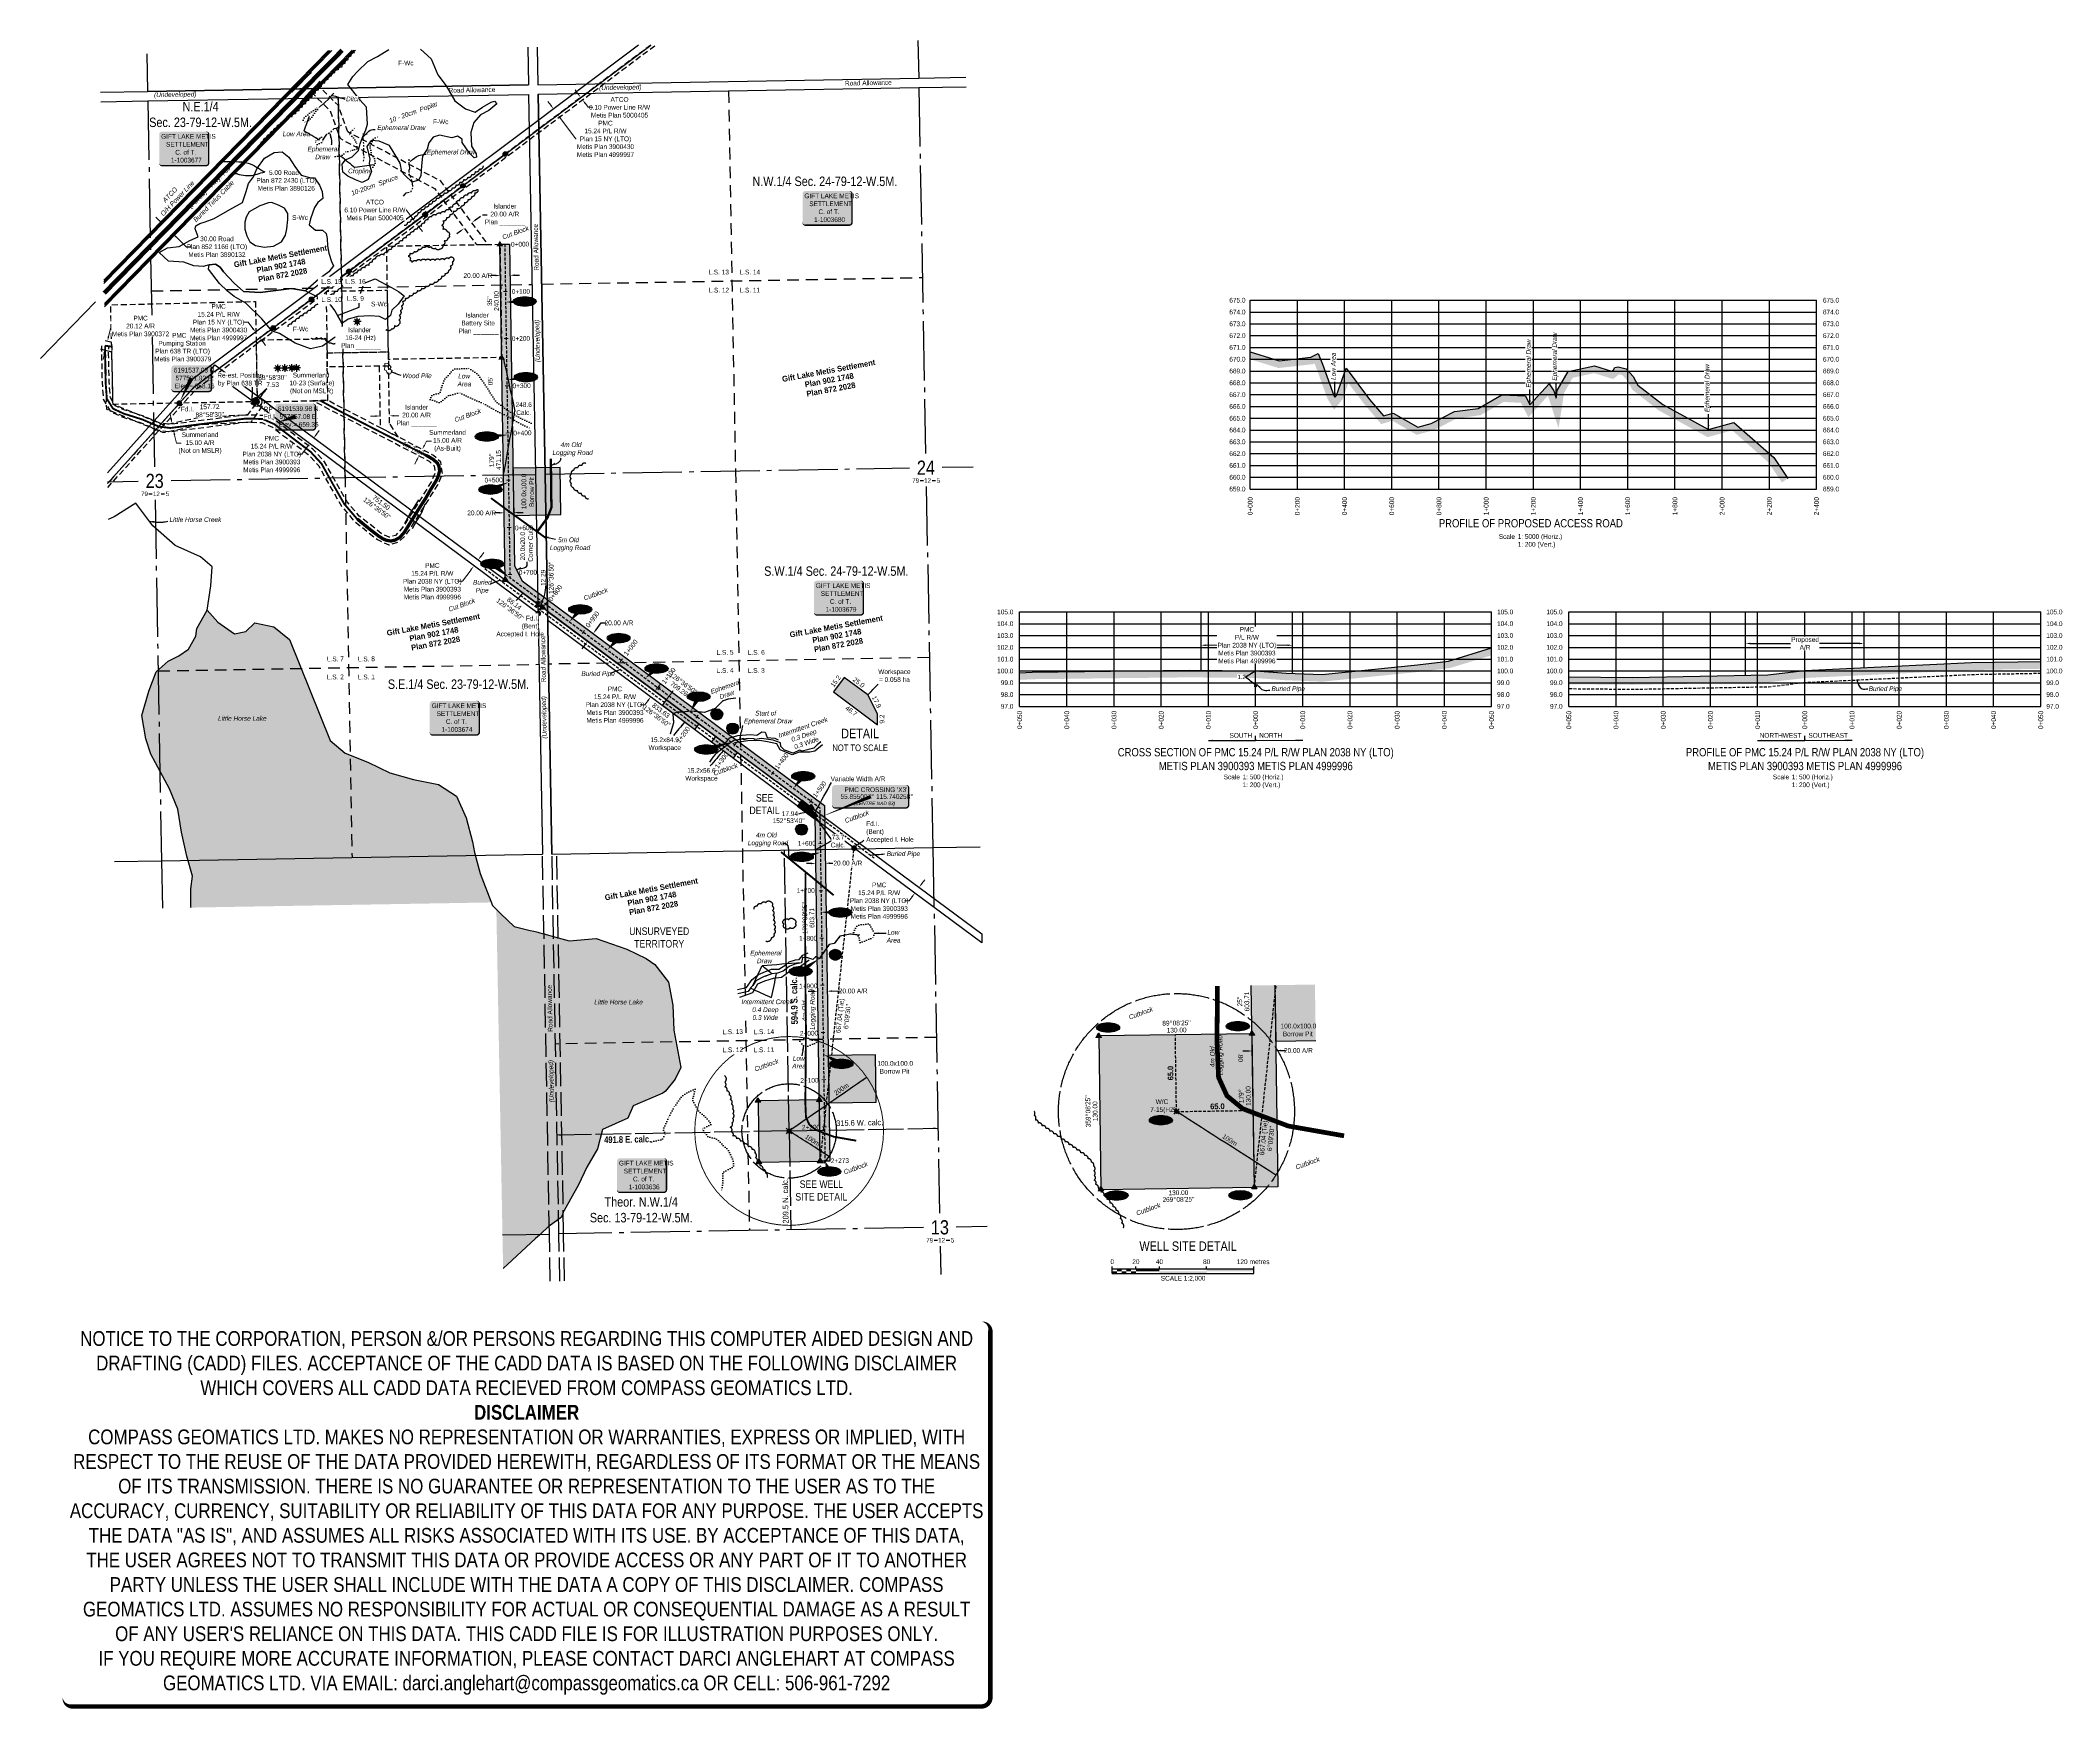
# Model space of a CAD drawing. Extents: x 577208 to 581485, y 6188773 to 6192305.
import ezdxf
from ezdxf.enums import TextEntityAlignment as Align

# ---------------------------------------------------------------- set-up
doc = ezdxf.new("R2010")
doc.units = 0
doc.header["$LTSCALE"] = 5
doc.header["$PDSIZE"] = 5
for name, pattern in [('0', [1, 1, 0]), ('foc-ACCESSROAD', [3.75, 2.5, -1.25]), ('foc-BUFFER', [16.75, 15, -1.75]), ('foc-COORDS', [16.75, 15, -1.75]), ('foc-FLOWLINE', [3.75, 2.5, -1.25]), ('foc-LSD', [8, 5, -3]), ('foc-QUARTERLINE', [33, 25, -3, 2, -3]), ('foc-TIELINE', [1.875, 1.25, -0.625]), ('foc-TOPO', [1, 0.2, -0.8]), ('foc-TOPO-ephemeral', [6.25, 3.125, -0.625, 0.625, -0.625, 0.625, -0.625]), ('foc-UNSURVEYED', [12.5, 10, -2.5]), ('UG_PIPE', [1.875, 1.25, -0.625])]:
    doc.linetypes.add(name, pattern=pattern)
doc.layers.get('Defpoints').update_dxf_attribs({"color": 9})
for name, color, linetype in [('10', 1, 'Continuous'), ('35', 37, 'Continuous'), ('9', 3, 'Continuous'), ('AS-OWNER', 7, 'Continuous'), ('AS-PIPE-AG', 44, 'Continuous'), ('AS-PIPE-UG', 44, 'UG_PIPE'), ('AS-PIPE-UG-T', 44, 'Continuous'), ('AS-POWER', 104, 'foc-POWER'), ('AS-POWER-EXISTING-PP', 72, 'Continuous'), ('AS-ROADS', 254, 'Continuous'), ('AS-SYMBOL', 7, 'Continuous'), ('AS-TELUS', 224, 'foc-TEL'), ('AUX-BUFFER', 7, 'foc-BUFFER'), ('C-AR', 13, 'foc-ACCESSROAD'), ('C-SYMBOL', 7, 'Continuous'), ('C-WS', 13, 'foc-ACCESSROAD'), ('C-WS-S', 13, 'Continuous'), ('CG-NOTES', 7, 'Continuous'), ('DETAIL-T', 7, 'Continuous'), ('F-AR', 190, 'foc-ACCESSROAD'), ('F-EZE', 190, 'foc-FLOWLINE'), ('F-RW', 190, 'Continuous'), ('F-WS', 190, 'foc-ACCESSROAD'), ('F-WS-S', 190, 'Continuous'), ('L-BD', 7, 'Continuous'), ('L-BD1', 253, 'Continuous'), ('L-DETAIL-T', 3, 'Continuous'), ('L-MON', 1, 'Continuous'), ('L-QSEC', 8, 'foc-QUARTERLINE'), ('L-ROAD-T', 7, 'Continuous'), ('L-SEC', 7, 'Continuous'), ('L-SECLBL', 7, 'Continuous'), ('L-SECQ', 8, 'foc-QUARTERLINE'), ('L-SECTION-LSD', 7, 'foc-LSD'), ('L-TIE', 7, 'foc-TIELINE'), ('L-TITLEDB', 4, 'Continuous'), ('L-TITLEDB-T', 4, 'Continuous'), ('L-UNS-T', 3, 'Continuous'), ('L-USEC', 7, 'foc-UNSURVEYED'), ('P-CROSSINGS', 250, 'Continuous'), ('P-CROSSINGS-GRID', 8, 'Continuous'), ('P-CROSSINGS-GROUND', 48, 'foc-TOPO'), ('P-CROSSINGS-LINE', 3, 'Continuous'), ('P-ELEVATION', 7, 'Continuous'), ('P-OFFSETS', 7, 'foc-COORDS'), ('P-PROPOSED', 10, 'Continuous'), ('P-PROPOSED-H', 21, 'Continuous'), ('P-TEMP-H', 41, 'Continuous'), ('P-TEMP_BORROW PIT', 46, 'Continuous'), ('P-TXT', 4, 'Continuous'), ('P-WORKAREA', 113, 'Continuous'), ('P-WORKAREA-H', 111, 'Continuous'), ('S-T7', 7, 'Continuous'), ('T-BUSH', 110, '0'), ('T-BUSH-T', 110, 'Continuous'), ('T-CREEK', 160, 'Continuous'), ('T-DRAW', 143, 'foc-TOPO-ephemeral'), ('T-GENERAL', 48, 'foc-TOPO'), ('T-LOW-AREA', 48, 'foc-TOPO'), ('T-LOW-AREA-T', 48, 'Continuous'), ('T-SLOPE', 48, 'Continuous'), ('T-TIE', 201, 'foc-TIELINE'), ('T-WATER', 160, 'Continuous'), ('T-WATER-H', 133, 'Continuous'), ('T-WATER-T', 170, 'Continuous'), ('WETLAND', 143, 'Continuous'), ('WETLAND-T', 146, 'Continuous')]:
    doc.layers.add(name, color=color, linetype=linetype)
for name, color, linetype, lineweight in [('AS-GENERAL', 48, 'Continuous', 18), ('C-AR-T', 13, 'Continuous', 9), ('C-WS-T', 13, 'Continuous', 9), ('F-AR-T', 190, 'Continuous', 9), ('F-RW-T', 190, 'Continuous', 9), ('F-WS-T', 190, 'Continuous', 9), ('T-TEXT', 48, 'Continuous', 18), ('T-TIE-T', 201, 'Continuous', 18)]:
    doc.layers.add(name, color=color, linetype=linetype, lineweight=lineweight)
doc.layers.add('DISCLAIMER', color=7, linetype='Continuous', plot=False)
doc.styles.add('100L', font='ARIALN.TTF', dxfattribs={"height": 11})
doc.styles.add('140', font='ARIALN.TTF', dxfattribs={"height": 15})
doc.styles.add('175L', font='ARIALN.TTF', dxfattribs={"height": 20})
doc.styles.add('80', font='ARIALN.TTF', dxfattribs={"height": 10})
doc.styles.add('80CG', font='ARIALN.TTF', dxfattribs={"height": 10})
doc.styles.add('80L', font='ARIALN.TTF', dxfattribs={"height": 10})
doc.styles.add('80LS', font='ARIALNI.TTF', dxfattribs={"height": 10})
doc.styles.add('BOLD', font='ARIALNB.TTF')
doc.styles.add('Crossing', font='ARIALN.TTF', dxfattribs={"height": 10})
doc.styles.add('foc-LtypeFont', font='ARIALN.TTF', dxfattribs={"height": 7.35})
doc.styles.add('SIMPLEX', font='ARIALN.TTF')
doc.linetypes.add('foc-POWER', pattern='A,6,-1,["P",foc-LtypeFont,S=0.2,R=0,X=-0.625,Y=-0.75],-1.24,4', length=12.24)
doc.linetypes.add('foc-TEL', pattern='A,2,-1,["T",foc-LtypeFont,S=0.2,R=0,X=-0.425,Y=-0.75],-1.24,8', length=12.24)
doc.linetypes.add('foc-TOPO-flowdirection', pattern='A,20,[">",foc-LtypeFont,S=0.3,R=0,X=0,Y=-0.945],-1e-05', length=20.00001)
doc.linetypes.add('foc-TOPO-flowdirection-NOLINE', pattern='A,0,[">",foc-LtypeFont,S=0.3,R=0,X=0,Y=-0.945],-20,[">",foc-LtypeFont,S=0.3,R=0,X=0,Y=-0.945],0', length=20)
doc.dimstyles.new('CG2011', dxfattribs={"dimscale": 5, "dimtxt": 9, "dimasz": 2, "dimexe": 0.2, "dimexo": 0.0625, "dimgap": 0.5, "dimtad": 0, "dimtih": 1, "dimtoh": 1, "dimzin": 0, "dimdsep": 46, "dimtxsty": '80CG', "dimcen": 0.1, "dimse1": 1, "dimse2": 1, "dimclrd": 256, "dimclrt": 256, "dimaunit": 1, "dimadec": 4, "dimazin": 0, "dimtfac": 0.06, "dimtofl": 0, "dimtmove": 0, "dimatfit": 1, "dimfxl": 0.2, "dimtolj": 1, "dimtzin": 0, "dimlwd": -1, "dimarcsym": 0})
doc.dimstyles.new('Compass 5 000', dxfattribs={"dimscale": 5, "dimtxt": 9, "dimasz": 2, "dimexe": 0.2, "dimexo": 0.0625, "dimgap": 0.5, "dimtad": 0, "dimtih": 1, "dimtoh": 1, "dimzin": 0, "dimdsep": 46, "dimtxsty": '80CG', "dimcen": 0.1, "dimse1": 1, "dimse2": 1, "dimclrd": 256, "dimclrt": 256, "dimaunit": 1, "dimadec": 4, "dimazin": 0, "dimtfac": 0.06, "dimtofl": 0, "dimtmove": 0, "dimatfit": 1, "dimfxl": 0.2, "dimtolj": 1, "dimtzin": 0, "dimlwd": -1, "dimarcsym": 0})
pattern_1 = [(45, (-1897.01, 2556.724), (2e-15, 22.441068697), [15.86823185, -15.86823185]), (45, (-1901.217, 2560.932), (2e-15, 22.441068697), [15.86823185, -15.86823185]), (45, (-1905.425, 2565.14), (2e-15, 22.441068697), [15.86823185, -15.86823185]), (135, (-1905.425, 2567.945), (-22.441068697, 2e-15), [15.86823185, -15.86823185]), (135, (-1901.217, 2572.153), (-22.441068697, 2e-15), [15.86823185, -15.86823185]), (135, (-1897.01, 2576.36), (-22.441068697, 2e-15), [15.86823185, -15.86823185])]

# ---------------------------------------------------------------- blocks, each defined once
blk = doc.blocks.new('L-SECLBL')
at = {"layer": '9', "color": 7}
for p, q in [((-5.1, -27.8), (-12.3, -27.8)), ((20.7, -27.8), (13.5, -27.8))]:
    blk.add_line(p, q, dxfattribs=at)
at = {"layer": '10', "color": 2, "style": 'SIMPLEX'}
blk.add_attdef('SEC', text='', height=30, dxfattribs=at).set_placement((0, 0), align=Align.MIDDLE)
at = {"layer": '10', "color": 5, "style": '80L'}
blk.add_attdef('TWP', text='', height=9.5, dxfattribs=at).set_placement((-14.4, -27.4), align=Align.MIDDLE_RIGHT)
blk.add_attdef('RGE', text='', height=9.5, dxfattribs=at).set_placement((3.6, -27.4), align=Align.MIDDLE_CENTER)
blk.add_attdef('MER', text='', height=9.5, dxfattribs=at).set_placement((23.2, -27.4), align=Align.MIDDLE_LEFT)
blk = doc.blocks.new('*D381')
at = {"layer": 'Defpoints', "color": 0, "transparency": 16777216}
for p in [(578509.5, 6190926.9), (578723.2, 6190749.4), (578732.3, 6190761.7)]:
    blk.add_point(p, dxfattribs=at)
at = {"layer": 'F-RW-T', "transparency": 16777216}
for p, q in [((578515.4, 6190935), (578521.4, 6190943)), ((578488.5, 6190898.6), (578478.5, 6190898.6)), ((578494.4, 6190906.7), (578488.5, 6190898.6))]:
    blk.add_line(p, q, dxfattribs=at)
for points in [[(578514.1, 6190936), (578516.8, 6190934), (578509.5, 6190926.9)], [(578493.1, 6190907.6), (578495.8, 6190905.7), (578500.4, 6190914.7)]]:
    blk.add_solid(points, dxfattribs=at)
at = {"layer": 'F-RW-T', "transparency": 16777216, "insert": (578424.9, 6190898.6), "char_height": 10, "attachment_point": 5, "style": '80CG'}
blk.add_mtext('\\A1;PMC\\P15.24 P/L R/W\\PPlan 2038 NY (LTO)\\PMetis Plan 3900393\\PMetis Plan 4999996', dxfattribs=at)
blk = doc.blocks.new('*D382')
at = {"layer": 'Defpoints', "color": 0, "transparency": 16777216}
for p in [(578126, 6191192.4), (578168.4, 6191160.9), (578177.5, 6191173.2)]:
    blk.add_point(p, dxfattribs=at)
at = {"layer": 'F-RW-T', "transparency": 16777216}
for p, q in [((578141, 6191212.7), (578147, 6191220.7)), ((578120, 6191184.4), (578101.7, 6191159.8)), ((578101.7, 6191159.8), (578091.7, 6191159.8))]:
    blk.add_line(p, q, dxfattribs=at)
for points in [[(578118.7, 6191185.4), (578121.3, 6191183.4), (578126, 6191192.4)], [(578139.7, 6191213.7), (578142.3, 6191211.7), (578135, 6191204.7)]]:
    blk.add_solid(points, dxfattribs=at)
at = {"layer": 'F-RW-T', "transparency": 16777216, "insert": (578038.1, 6191159.8), "char_height": 10, "attachment_point": 5, "style": '80CG'}
blk.add_mtext('\\A1;PMC\\P15.24 P/L R/W\\PPlan 2038 NY (LTO)\\PMetis Plan 3900393\\PMetis Plan 4999996', dxfattribs=at)
blk = doc.blocks.new('*D383')
at = {"layer": 'Defpoints', "color": 0, "transparency": 16777216}
for p in [(579036.4, 6190517.1), (579045.5, 6190529.4), (579060.1, 6190499.5)]:
    blk.add_point(p, dxfattribs=at)
at = {"layer": 'F-RW-T', "transparency": 16777216}
for p, q in [((579075.2, 6190519.8), (579081.1, 6190527.8)), ((579048.2, 6190483.5), (579038.2, 6190483.5)), ((579054.2, 6190491.5), (579048.2, 6190483.5))]:
    blk.add_line(p, q, dxfattribs=at)
for points in [[(579052.8, 6190492.5), (579055.5, 6190490.5), (579060.1, 6190499.5)], [(579073.8, 6190520.8), (579076.5, 6190518.8), (579069.2, 6190511.8)]]:
    blk.add_solid(points, dxfattribs=at)
at = {"layer": 'F-RW-T', "transparency": 16777216, "insert": (578984.6, 6190483.5), "char_height": 10, "attachment_point": 5, "style": '80CG'}
blk.add_mtext('\\A1;PMC\\P15.24 P/L R/W\\PPlan 2038 NY (LTO)\\PMetis Plan 3900393\\PMetis Plan 4999996', dxfattribs=at)
blk = doc.blocks.new('*D392')
at = {"layer": 'C-AR-T', "transparency": 16777216}
for p, q in [((577917.2, 6191509.7), (577907.2, 6191509.5)), ((577957.2, 6191510.3), (577967.2, 6191510.5))]:
    blk.add_line(p, q, dxfattribs=at)
for points in [[(577917.2, 6191511.4), (577917.3, 6191508), (577927.2, 6191509.9)], [(577957.2, 6191512), (577957.2, 6191508.7), (577947.2, 6191510.2)]]:
    blk.add_solid(points, dxfattribs=at)
at = {"layer": 'Defpoints', "color": 0, "transparency": 16777216}
for p in [(577927.3, 6191505.8), (577947.2, 6191510.2), (577947.3, 6191506.1)]:
    blk.add_point(p, dxfattribs=at)
at = {"layer": 'C-AR-T', "transparency": 16777216, "insert": (578004.7, 6191510.5), "char_height": 10, "attachment_point": 5, "style": '80CG'}
blk.add_mtext('\\A1;Islander\\P20.00 A/R\\PPlan _______', dxfattribs=at)
blk = doc.blocks.new('*D393')
at = {"layer": 'Defpoints', "color": 0, "transparency": 16777216}
for p in [(577329.6, 6191652.5), (577334.3, 6191672.1), (577345.3, 6191648.8)]:
    blk.add_point(p, dxfattribs=at)
at = {"layer": 'F-AR-T', "transparency": 16777216}
for p, q in [((577352.3, 6191678), (577357.7, 6191700.4)), ((577357.7, 6191700.4), (577367.7, 6191700.4)), ((577342.9, 6191639), (577340.6, 6191629.3))]:
    blk.add_line(p, q, dxfattribs=at)
for points in [[(577341.3, 6191639.4), (577344.5, 6191638.7), (577345.3, 6191648.8)], [(577350.7, 6191678.4), (577353.9, 6191677.6), (577350, 6191668.3)]]:
    blk.add_solid(points, dxfattribs=at)
at = {"layer": 'F-AR-T', "transparency": 16777216, "insert": (577420.1, 6191700.4), "char_height": 10, "attachment_point": 5, "style": '80CG', "bg_fill": 3, "box_fill_scale": 1.1, "bg_fill_color": 256, "bg_fill_true_color": 13158600, "bg_fill_transparency": 0}
blk.add_mtext('\\A1;PMC\\P20.12 A/R\\PMetis Plan 3900372', dxfattribs=at)
blk = doc.blocks.new('*D394')
at = {"layer": 'Defpoints', "color": 0, "transparency": 16777216}
for p in [(577490.1, 6191479.3), (577514.5, 6191500.1), (577517.7, 6191485.4)]:
    blk.add_point(p, dxfattribs=at)
at = {"layer": 'F-AR-T', "transparency": 16777216}
for p, q in [((577484.7, 6191503.8), (577482.6, 6191513.5)), ((577492.2, 6191469.6), (577496.1, 6191452)), ((577496.1, 6191452), (577506.1, 6191452))]:
    blk.add_line(p, q, dxfattribs=at)
for points in [[(577486.4, 6191504.1), (577483.1, 6191503.4), (577486.9, 6191494)], [(577493.9, 6191469.9), (577490.6, 6191469.2), (577490.1, 6191479.3)]]:
    blk.add_solid(points, dxfattribs=at)
at = {"layer": 'F-AR-T', "transparency": 16777216, "insert": (577546.1, 6191452), "char_height": 10, "attachment_point": 5, "style": '80CG'}
blk.add_mtext('\\A1;Summerland\\P15.00 A/R\\P(Not on MSLR)', dxfattribs=at)
blk = doc.blocks.new('*D395')
at = {"layer": 'Defpoints', "color": 0, "transparency": 16777216}
for p in [(577490.1, 6191479.3), (577514.5, 6191500.1), (577517.7, 6191485.4)]:
    blk.add_point(p, dxfattribs=at)
at = {"layer": 'F-AR-T', "transparency": 16777216}
for p, q in [((577484.7, 6191503.8), (577482.6, 6191513.5)), ((577492.2, 6191469.6), (577496.1, 6191452)), ((577496.1, 6191452), (577506.1, 6191452))]:
    blk.add_line(p, q, dxfattribs=at)
for points in [[(577486.4, 6191504.1), (577483.1, 6191503.4), (577486.9, 6191494)], [(577493.9, 6191469.9), (577490.6, 6191469.2), (577490.1, 6191479.3)]]:
    blk.add_solid(points, dxfattribs=at)
at = {"layer": 'F-AR-T', "transparency": 16777216, "insert": (577546.1, 6191452), "char_height": 10, "attachment_point": 5, "style": '80CG'}
blk.add_mtext('\\A1;Summerland\\P15.00 A/R\\P(Not on MSLR)', dxfattribs=at)
blk = doc.blocks.new('*D396')
at = {"layer": 'Defpoints', "color": 0, "linetype": 'Continuous', "transparency": 16777216}
for p in [(578008, 6191443.7), (578001.1, 6191430.4), (578009.9, 6191425.8)]:
    blk.add_point(p, dxfattribs=at)
at = {"layer": 'F-AR-T', "transparency": 16777216}
for p, q in [((578021.4, 6191448), (578026, 6191456.9)), ((578026, 6191456.9), (578036, 6191456.9)), ((578005.3, 6191416.9), (578000.7, 6191408.1))]:
    blk.add_line(p, q, dxfattribs=at)
at = {"layer": 'F-AR-T', "linetype": 'Continuous', "transparency": 16777216}
for points in [[(578019.9, 6191448.8), (578022.8, 6191447.3), (578016.8, 6191439.1)], [(578003.8, 6191417.7), (578006.8, 6191416.2), (578009.9, 6191425.8)]]:
    blk.add_solid(points, dxfattribs=at)
at = {"layer": 'F-AR-T', "linetype": 'Continuous', "transparency": 16777216, "insert": (578070.3, 6191456.9), "char_height": 10, "attachment_point": 5, "style": '80CG'}
blk.add_mtext('\\A1;Summerland\\P15.00 A/R\\P(As-Built)', dxfattribs=at)
blk = doc.blocks.new('*D397')
at = {"layer": 'Defpoints', "color": 0, "transparency": 16777216}
for p in [(578127, 6192015.5), (578130.7, 6192010.6), (578005, 6191916.5)]:
    blk.add_point(p, dxfattribs=at)
at = {"layer": 'F-RW-T', "transparency": 16777216}
for p, q in [((577982.8, 6191946.1), (577972.8, 6191946.1)), ((577995.3, 6191929.4), (577982.8, 6191946.1)), ((578011, 6191908.5), (578017, 6191900.5))]:
    blk.add_line(p, q, dxfattribs=at)
for points in [[(577996.7, 6191930.4), (577994, 6191928.4), (578001.3, 6191921.4)], [(578012.3, 6191909.5), (578009.7, 6191907.5), (578005, 6191916.5)]]:
    blk.add_solid(points, dxfattribs=at)
at = {"layer": 'F-RW-T', "transparency": 16777216, "insert": (577916.5, 6191946.1), "char_height": 10, "attachment_point": 5, "style": '80CG', "bg_fill": 3, "box_fill_scale": 1.1, "bg_fill_color": 256, "bg_fill_true_color": 13158600, "bg_fill_transparency": 0}
blk.add_mtext('\\A1;ATCO^J6.10 Power Line R/W^JMetis Plan 5000405', dxfattribs=at)
blk = doc.blocks.new('*D398')
at = {"layer": 'Defpoints', "color": 0, "transparency": 16777216}
for p in [(577711.9, 6191499.5), (577721, 6191511.8), (577777.6, 6191450.8)]:
    blk.add_point(p, dxfattribs=at)
at = {"layer": 'F-RW-T', "transparency": 16777216}
for p, q in [((577792.7, 6191471.1), (577798.6, 6191479.1)), ((577771.7, 6191442.8), (577761.6, 6191429.2)), ((577761.6, 6191429.2), (577751.6, 6191429.2))]:
    blk.add_line(p, q, dxfattribs=at)
for points in [[(577770.3, 6191443.7), (577773, 6191441.8), (577777.6, 6191450.8)], [(577791.3, 6191472), (577794, 6191470.1), (577786.7, 6191463)]]:
    blk.add_solid(points, dxfattribs=at)
at = {"layer": 'F-RW-T', "transparency": 16777216, "insert": (577698, 6191429.2), "char_height": 10, "attachment_point": 5, "style": '80CG'}
blk.add_mtext('\\A1;PMC\\P15.24 P/L R/W\\PPlan 2038 NY (LTO)\\PMetis Plan 3900393\\PMetis Plan 4999996', dxfattribs=at)
blk = doc.blocks.new('*D399')
at = {"layer": 'Defpoints', "color": 0, "transparency": 16777216}
for p in [(578303.9, 6192147.9), (578102, 6192015.8), (578111.1, 6192003.6)]:
    blk.add_point(p, dxfattribs=at)
at = {"layer": 'F-RW-T', "transparency": 16777216}
for p, q in [((578288.8, 6192168.1), (578282.8, 6192176.1)), ((578309.9, 6192139.9), (578342.3, 6192096.7)), ((578342.3, 6192096.7), (578352.3, 6192096.7))]:
    blk.add_line(p, q, dxfattribs=at)
for points in [[(578290.1, 6192169.1), (578287.5, 6192167.1), (578294.8, 6192160.1)], [(578311.3, 6192140.9), (578308.6, 6192138.9), (578303.9, 6192147.9)]]:
    blk.add_solid(points, dxfattribs=at)
at = {"layer": 'F-RW-T', "transparency": 16777216, "insert": (578404.8, 6192096.7), "char_height": 10, "attachment_point": 5, "style": '80CG', "bg_fill": 3, "box_fill_scale": 1.1, "bg_fill_color": 256, "bg_fill_true_color": 13158600, "bg_fill_transparency": 0}
blk.add_mtext('\\A1;PMC\\P15.24 P/L R/W^JPlan 15 NY (LTO)\\PMetis Plan 3900430\\PMetis Plan 4999997', dxfattribs=at)
blk = doc.blocks.new('*D400')
at = {"layer": 'Defpoints', "color": 0, "transparency": 16777216}
for p in [(577570.5, 6192023.2), (577591.9, 6192002.2), (577488.1, 6191896.1)]:
    blk.add_point(p, dxfattribs=at)
at = {"layer": 'L-TITLEDB-T', "transparency": 16777216}
for p, q in [((577459.5, 6191924.1), (577452.4, 6191931.1)), ((577495.3, 6191889.2), (577516.6, 6191868.3)), ((577516.6, 6191868.3), (577526.6, 6191868.3))]:
    blk.add_line(p, q, dxfattribs=at)
for points in [[(577460.7, 6191925.3), (577458.4, 6191922.9), (577466.7, 6191917.1)], [(577496.4, 6191890.3), (577494.1, 6191888), (577488.1, 6191896.1)]]:
    blk.add_solid(points, dxfattribs=at)
at = {"layer": 'L-TITLEDB-T', "transparency": 16777216, "insert": (577581.8, 6191868.3), "char_height": 10, "attachment_point": 5, "style": '80CG'}
blk.add_mtext('\\A1;30.00 Road\\PPlan 852 1166 (LTO)\\PMetis Plan 3890132', dxfattribs=at)
blk = doc.blocks.new('*D401')
at = {"layer": 'C-AR', "transparency": 16777216}
for p, q in [((578129.8, 6191925.4), (578144.1, 6191936.1)), ((578144.1, 6191936.1), (578154.1, 6191936.1)), ((578097.7, 6191901.4), (578089.7, 6191895.4))]:
    blk.add_line(p, q, dxfattribs=at)
for points in [[(578096.7, 6191902.7), (578098.7, 6191900.1), (578105.7, 6191907.4)], [(578128.8, 6191926.7), (578130.8, 6191924), (578121.8, 6191919.4)]]:
    blk.add_solid(points, dxfattribs=at)
at = {"layer": 'Defpoints', "color": 0, "transparency": 16777216}
for p in [(578121.8, 6191919.4), (578119.1, 6191889.5), (578135.1, 6191901.5)]:
    blk.add_point(p, dxfattribs=at)
at = {"layer": 'C-AR', "transparency": 16777216, "insert": (578191.6, 6191936.1), "char_height": 10, "attachment_point": 5, "style": '80CG'}
blk.add_mtext('\\A1;Islander\\P20.00 A/R\\PPlan _______', dxfattribs=at)
blk = doc.blocks.new('*U391')
h = blk.add_hatch(color=255)
edge = h.paths.add_edge_path()
edge.add_line((-46.5, -37), (46.5, -37))
edge.add_arc((46.5, -31), 6, 270, 360)
edge.add_line((52.5, -31), (52.5, 29.5))
edge.add_arc((46.5, 29.5), 6, 0, 90)
edge.add_line((46.5, 35.5), (-46.5, 35.5))
edge.add_arc((-46.5, 29.5), 6, 90, 180)
edge.add_line((-52.5, 29.5), (-52.5, -31))
edge.add_arc((-46.5, -31), 6, 180, 270)
at = {"color": 14, "flags": 128}
blk.add_lwpolyline([(-46.5, -37, 3, 3, 0), (46.5, -37, 3, 3, 0.414214), (52.5, -31, 3, 3, 0), (52.5, 29.5, 3, 0, 0.414214), (46.5, 35.5, 0, 0, 0), (-46.5, 35.5, 0, 0, 0.414214), (-52.5, 29.5, 0, 0, 0), (-52.5, -31, 0, 3, 0.414214)], format="xyseb", close=True, dxfattribs=at)
at = {"color": 14, "style": '80'}
blk.add_attdef('ENTER_TEXT_001', (-26.8, -4.9), '', height=10, dxfattribs=at)
blk = doc.blocks.new('*U387')
at = {"color": 210}
blk.add_line((-0.96, -0.53), (0.96, 0.53), dxfattribs=at)
at = {"layer": 'AS-SYMBOL', "color": 210, "flags": 128}
blk.add_lwpolyline([(-0.29, 0.53), (0, 0)], dxfattribs=at)
blk = doc.blocks.new('*U386')
at = {"color": 210}
blk.add_line((-0.85, -0.69), (0.85, 0.69), dxfattribs=at)
at = {"layer": 'AS-SYMBOL', "color": 210, "flags": 128}
blk.add_lwpolyline([(-0.34, 0.42), (0, 0)], dxfattribs=at)
blk = doc.blocks.new('*U388')
at = {"color": 210}
blk.add_line((-0.79, -0.77), (0.79, 0.77), dxfattribs=at)
at = {"layer": 'AS-SYMBOL', "color": 210, "flags": 128}
blk.add_lwpolyline([(-0.34, 0.35), (0, 0)], dxfattribs=at)
blk = doc.blocks.new('*U389')
at = {"color": 210}
blk.add_line((0.85, 0.7), (-0.85, -0.7), dxfattribs=at)
at = {"layer": 'AS-SYMBOL', "color": 210, "flags": 128}
blk.add_lwpolyline([(0.48, -0.58), (0, 0)], dxfattribs=at)
blk = doc.blocks.new('POWERPOLE')
h = blk.add_hatch(color=255)
edge = h.paths.add_edge_path()
edge.add_arc((0, 0), 0.96, 0, 360)
at = {"linetype": 'Continuous'}
for p, q in [((0.68, -0.68), (-0.68, 0.68)), ((-0.68, -0.68), (0.68, 0.68))]:
    blk.add_line(p, q, dxfattribs=at)
blk.add_circle((0, 0), 0.96, dxfattribs=at)
blk = doc.blocks.new('GAS')
h = blk.add_hatch(color=255)
h.dxf.hatch_style = 1
edge = h.paths.add_edge_path()
edge.add_arc((0, 0), 0.9, 0, 360)
for p, q in [((-0.81, 0), (-1.62, 0)), ((-0.57, 0.57), (-1.14, 1.14)), ((0, 0.81), (0, 1.62)), ((0.57, 0.57), (1.14, 1.14)), ((1.62, 0), (0.81, 0)), ((-0.57, -0.57), (-1.14, -1.14)), ((0, -0.81), (0, -1.62)), ((1.14, -1.14), (0.57, -0.57))]:
    blk.add_line(p, q)
blk.add_circle((0, 0), 0.8)
blk = doc.blocks.new('STRIA')
blk.add_hatch(color=255).paths.add_polyline_path([(-0.04, 1.52), (-1.47, -0.87), (1.39, -0.87)])
blk = doc.blocks.new('STRIAA')
blk.add_blockref('STRIA', (0, 0))
blk = doc.blocks.new('STRIB')
at = {"color": 1}
blk.add_solid([(-1.12, -0.67), (-0.04, 1.13), (1.04, -0.67)], dxfattribs=at)
blk = doc.blocks.new('STRIBB')
blk.add_blockref('STRIB', (0, 0))
blk = doc.blocks.new('STRICC')
for name in ['STRIAA', 'STRIBB']:
    blk.add_blockref(name, (0, 0))
blk = doc.blocks.new('fdspike')
blk.add_blockref('STRICC', (0, 0))
blk = doc.blocks.new('fdia')
at = {"color": 255, "const_width": 1}
blk.add_lwpolyline([(-0.5, 0, 1), (0.5, 0, 1)], format="xyb", close=True, dxfattribs=at)
blk = doc.blocks.new('Fdiaa')
blk.add_blockref('fdia', (0, 0))
blk = doc.blocks.new('fdib')
at = {"color": 1, "const_width": 1.6}
blk.add_lwpolyline([(-0.4, 0, 1), (0.4, 0, 1)], format="xyb", close=True, dxfattribs=at)
at = {"color": 1}
blk.add_circle((0, 0), 0.8, dxfattribs=at)
blk = doc.blocks.new('Fdibb')
blk.add_blockref('fdib', (0, 0))
blk = doc.blocks.new('fdicc')
for name in ['Fdibb', 'Fdiaa']:
    blk.add_blockref(name, (0, 0))
blk = doc.blocks.new('FDI')
blk.add_blockref('fdicc', (0, 0))
blk = doc.blocks.new('TRIA')
blk.add_hatch(color=255).paths.add_polyline_path([(-0.04, 1.52), (-1.47, -0.87), (1.39, -0.87)])
blk = doc.blocks.new('TRIAA')
blk.add_blockref('TRIA', (0, 0))
blk = doc.blocks.new('TRIB')
at = {"color": 1}
blk.add_lwpolyline([(-1.12, -0.67), (-0.04, 1.13), (1.04, -0.67)], close=True, dxfattribs=at)
blk = doc.blocks.new('TRIBB')
blk.add_blockref('TRIB', (0, 0))
blk = doc.blocks.new('TRICC')
for name in ['TRIAA', 'TRIBB']:
    blk.add_blockref(name, (0, 0))
blk = doc.blocks.new('plspike')
blk.add_blockref('TRICC', (0, 0))
blk = doc.blocks.new('TEMP')
h = blk.add_hatch(color=255)
h.dxf.hatch_style = 1
h.paths.add_polyline_path([(0, 0.25), (-0.67, 1.15), (-0.67, 0.67), (-1.15, 0.67), (-0.25, 0), (-1.15, -0.67), (-0.67, -0.67), (-0.67, -1.15), (0, -0.25), (0.67, -1.15), (0.67, -0.67), (1.15, -0.67), (0.25, 0), (1.15, 0.67), (0.67, 0.67), (0.67, 1.15)])
h.paths.add_polyline_path([(0.57, 0.85), (0.57, 0.57), (0.85, 0.57), (0.08, 0), (0.85, -0.57), (0.57, -0.57), (0.57, -0.85), (0, -0.08), (-0.57, -0.85), (-0.57, -0.57), (-0.85, -0.57), (-0.08, 0), (-0.85, 0.57), (-0.57, 0.57), (-0.57, 0.85), (0, 0.08)], flags=16)
h = blk.add_hatch(color=1)
h.dxf.hatch_style = 1
h.paths.add_polyline_path([(0, 0.08), (-0.57, 0.85), (-0.57, 0.57), (-0.85, 0.57), (-0.08, 0), (-0.85, -0.57), (-0.57, -0.57), (-0.57, -0.85), (0, -0.08), (0.57, -0.85), (0.57, -0.57), (0.85, -0.57), (0.08, 0), (0.85, 0.57), (0.57, 0.57), (0.57, 0.85)])
at = {"color": 1}
for p, q in [((-0.08, 0), (0.08, 0)), ((0, 0.08), (0, -0.08))]:
    blk.add_line(p, q, dxfattribs=at)
at = {"color": 255, "flags": 128}
blk.add_lwpolyline([(-0.25, 0), (-1.15, 0.67), (-0.67, 0.67), (-0.67, 1.15), (0, 0.25), (0.67, 1.15), (0.67, 0.67), (1.15, 0.67), (0.25, 0), (1.15, -0.67), (0.67, -0.67), (0.67, -1.15), (0, -0.25), (-0.67, -1.15), (-0.67, -0.67), (-1.15, -0.67)], close=True, dxfattribs=at)
at = {"color": 1, "flags": 128}
blk.add_lwpolyline([(-0.08, 0), (-0.85, 0.57), (-0.57, 0.57), (-0.57, 0.85), (0, 0.08), (0.57, 0.85), (0.57, 0.57), (0.85, 0.57), (0.08, 0), (0.85, -0.57), (0.57, -0.57), (0.57, -0.85), (0, -0.08), (-0.57, -0.85), (-0.57, -0.57), (-0.85, -0.57)], close=True, dxfattribs=at)
blk = doc.blocks.new('WC')
at = {"layer": 'L-MON'}
h = blk.add_hatch(color=255, dxfattribs=at)
h.dxf.hatch_style = 1
edge = h.paths.add_edge_path()
edge.add_arc((0, 0), 0.9, 0, 360)
at = {"layer": 'L-MON', "color": 240, "flags": 128}
for points in [[(-0.62, 0.5), (-1.23, 1.12)], [(0.52, 0.61), (1.13, 1.21)], [(-1.18, -1.18), (-0.56, -0.57)], [(1.16, -1.18), (0.56, -0.57)]]:
    blk.add_lwpolyline(points, dxfattribs=at)
at = {"layer": 'L-MON', "color": 240}
for radius in [0.8, 0.373]:
    blk.add_circle((0, 0), radius, dxfattribs=at)
blk = doc.blocks.new('*D423')
at = {"layer": 'Defpoints', "color": 0, "transparency": 16777216}
for p in [(578182.4, 6191808.1), (578182.4, 6191807.5), (578202.4, 6191808.4)]:
    blk.add_point(p, dxfattribs=at)
at = {"layer": 'P-TXT', "transparency": 16777216}
for p, q in [((578172.4, 6191807.4), (578162.4, 6191807.2)), ((578212.4, 6191808), (578222.4, 6191808.2))]:
    blk.add_line(p, q, dxfattribs=at)
for points in [[(578172.3, 6191809), (578172.4, 6191805.7), (578182.4, 6191807.5)], [(578212.3, 6191809.7), (578212.4, 6191806.3), (578202.4, 6191807.9)]]:
    blk.add_solid(points, dxfattribs=at)
at = {"layer": 'P-TXT', "transparency": 16777216, "insert": (578134.6, 6191807.2), "char_height": 10, "attachment_point": 5, "style": '80CG'}
blk.add_mtext('\\A1;20.00 A/R', dxfattribs=at)
blk = doc.blocks.new('*D424')
at = {"layer": 'Defpoints', "color": 0, "transparency": 16777216}
for p in [(578190.3, 6191304.9), (578191.5, 6191228.3), (578211.5, 6191228.6)]:
    blk.add_point(p, dxfattribs=at)
at = {"layer": 'P-TXT', "transparency": 16777216}
for p, q in [((578220.3, 6191305.4), (578230.3, 6191305.6)), ((578180.3, 6191304.8), (578170.3, 6191304.6))]:
    blk.add_line(p, q, dxfattribs=at)
for points in [[(578180.3, 6191306.4), (578180.4, 6191303.1), (578190.3, 6191304.9)], [(578220.3, 6191307.1), (578220.3, 6191303.7), (578210.3, 6191305.2)]]:
    blk.add_solid(points, dxfattribs=at)
at = {"layer": 'P-TXT', "transparency": 16777216, "insert": (578142.6, 6191304.6), "char_height": 10, "attachment_point": 5, "style": '80CG'}
blk.add_mtext('\\A1;20.00 A/R', dxfattribs=at)
blk = doc.blocks.new('*D425')
at = {"layer": 'Defpoints', "color": 0, "transparency": 16777216}
for p in [(578378.9, 6191049.2), (578400.8, 6191008), (578412.8, 6191024)]:
    blk.add_point(p, dxfattribs=at)
at = {"layer": 'P-TXT', "transparency": 16777216}
for p, q in [((578384.8, 6191057.2), (578395.7, 6191071.8)), ((578395.7, 6191071.8), (578405.7, 6191071.8)), ((578361, 6191025.1), (578355, 6191017.1))]:
    blk.add_line(p, q, dxfattribs=at)
for points in [[(578383.5, 6191058.2), (578386.2, 6191056.2), (578378.9, 6191049.2)], [(578359.7, 6191026.1), (578362.3, 6191024.1), (578367, 6191033.2)]]:
    blk.add_solid(points, dxfattribs=at)
at = {"layer": 'P-TXT', "transparency": 16777216, "insert": (578433.4, 6191071.8), "char_height": 10, "attachment_point": 5, "style": '80CG'}
blk.add_mtext('\\A1;20.00 A/R', dxfattribs=at)
blk = doc.blocks.new('*D426')
at = {"layer": 'Defpoints', "color": 0, "transparency": 16777216}
for p in [(578854.5, 6190283.6), (578874.4, 6190291.9), (578874.5, 6190283.9)]:
    blk.add_point(p, dxfattribs=at)
at = {"layer": 'P-TXT', "transparency": 16777216}
for p, q in [((578844.4, 6190291.4), (578834.4, 6190291.3)), ((578884.4, 6190292), (578901.8, 6190292.3))]:
    blk.add_line(p, q, dxfattribs=at)
for points in [[(578844.4, 6190293.1), (578844.4, 6190289.8), (578854.4, 6190291.6)], [(578884.4, 6190293.7), (578884.4, 6190290.4), (578874.4, 6190291.9)]]:
    blk.add_solid(points, dxfattribs=at)
at = {"layer": 'P-TXT', "transparency": 16777216, "insert": (578929.5, 6190292.3), "char_height": 10, "attachment_point": 5, "style": '80CG'}
blk.add_mtext('\\A1;20.00 A/R', dxfattribs=at)
blk = doc.blocks.new('*D428')
at = {"layer": 'Defpoints', "color": 0, "transparency": 16777216}
for p in [(578356.3, 6192179.5), (578319.1, 6192159.3), (578322.7, 6192154.4)]:
    blk.add_point(p, dxfattribs=at)
at = {"layer": 'F-RW-T', "transparency": 16777216}
for p, q in [((578346.6, 6192192.4), (578340.6, 6192200.4)), ((578362.3, 6192171.5), (578368.3, 6192163.5)), ((578368.3, 6192163.5), (578378.3, 6192163.5))]:
    blk.add_line(p, q, dxfattribs=at)
for points in [[(578348, 6192193.4), (578345.3, 6192191.4), (578352.6, 6192184.4)], [(578363.6, 6192172.5), (578360.9, 6192170.5), (578356.3, 6192179.5)]]:
    blk.add_solid(points, dxfattribs=at)
at = {"layer": 'F-RW-T', "transparency": 16777216, "insert": (578434.6, 6192163.5), "char_height": 10, "attachment_point": 5, "style": '80CG'}
blk.add_mtext('\\A1;ATCO^J6.10 Power Line R/W^JMetis Plan 5000405', dxfattribs=at)
blk = doc.blocks.new('*D429')
at = {"layer": 'Defpoints', "color": 0, "transparency": 16777216}
for p in [(579824.8, 6190166), (579775.6, 6190115.1), (579825.5, 6190115.9)]:
    blk.add_point(p, dxfattribs=at)
at = {"layer": 'P-TXT', "transparency": 16777216}
for p, q in [((579764.8, 6190165.1), (579754.8, 6190165)), ((579834.8, 6190166.2), (579844.8, 6190166.3))]:
    blk.add_line(p, q, dxfattribs=at)
for points in [[(579764.8, 6190166.8), (579764.8, 6190163.5), (579774.8, 6190165.3)], [(579834.8, 6190167.9), (579834.8, 6190164.5), (579824.8, 6190166)]]:
    blk.add_solid(points, dxfattribs=at)
at = {"layer": 'P-TXT', "transparency": 16777216, "insert": (579872.5, 6190166.3), "char_height": 10, "attachment_point": 5, "style": '80CG'}
blk.add_mtext('\\A1;20.00 A/R', dxfattribs=at)
blk = doc.blocks.new('we')
at = {"layer": 'P-ELEVATION'}
h = blk.add_hatch(color=111, dxfattribs=at)
h.dxf.hatch_style = 1
edge = h.paths.add_edge_path()
edge.add_ellipse((0, 0), major_axis=(-24.4, 0), ratio=0.410256, start_angle=0, end_angle=360)
at = {"layer": 'P-ELEVATION', "color": 7, "flags": 128}
blk.add_lwpolyline([(0, 0, 12.5, 0, 0), (-12.4, -6.4, 0, 0, 0)], format="xyseb", dxfattribs=at)
at = {"layer": 'P-ELEVATION', "color": 7}
blk.add_ellipse((0, 0), major_axis=(-24.4, 0), ratio=0.410256, dxfattribs=at)
at = {"layer": 'P-ELEVATION', "style": '80'}
blk.add_attdef('ELEVATION', text='', height=10, dxfattribs=at).set_placement((0, 0), align=Align.MIDDLE_CENTER)
blk = doc.blocks.new('*U524')
at = {"color": 0}
for p, q in [((-150, 0), (-150, 15)), ((-150, 10), (150.2, 10)), ((-150, 0), (150.2, 0)), ((-100, 10), (-100, 15)), ((-50, 10), (-50, 15)), ((50, 10), (50, 15)), ((150.2, 0), (150.2, 15))]:
    blk.add_line(p, q, dxfattribs=at)
for points in [[(-150, 5), (-140, 5), (-150, 0), (-140, 0)], [(-140, 10), (-130, 10), (-140, 5), (-130, 5)], [(-130, 5), (-120, 5), (-130, 0), (-120, 0)], [(-120, 10), (-110, 10), (-120, 5), (-110, 5)], [(-110, 5), (-100, 5), (-110, 0), (-100, 0)], [(-100, 10), (-50, 10), (-100, 5), (-50, 5)], [(-50, 5), (50, 5), (-50, 0), (50, 0)], [(50, 10), (150.2, 10), (50, 5), (150.2, 5)]]:
    blk.add_solid(points, dxfattribs=at)
at = {"color": 0, "style": '80'}
blk.add_text('metres', height=10, dxfattribs=at).set_placement((162.2, 20), align=Align.CENTER)
at = {"color": 0, "char_height": 10, "style": '80'}
for s, insert, attachment_point in [('0', (-150, 30.2), 2), ('20', (-100, 30.2), 2), ('40', (-50, 30.2), 2), ('80', (50, 30.2), 2), ('120', (136.7, 30.2), 3), ('SCALE 1:2,000', (0.1, -5), 2)]:
    blk.add_mtext(s, dxfattribs=dict(at, insert=insert, attachment_point=attachment_point))
blk = doc.blocks.new('*U432')
at = {"layer": '35', "color": 3}
blk.add_circle((0, 0), 10, dxfattribs=at)
at = {"layer": '35', "color": 3, "style": '80'}
blk.add_attdef('RP_001', (14, -20.6), '', height=10, dxfattribs=at)
blk = doc.blocks.new('*U435')
h = blk.add_hatch(color=254)
edge = h.paths.add_edge_path()
edge.add_line((-36.5, -28.5), (36.5, -28.5))
edge.add_arc((36.5, -22.5), 6, 270, 360)
edge.add_line((42.5, -22.5), (42.5, 21))
edge.add_arc((36.5, 21), 6, 0, 90)
edge.add_line((36.5, 27), (-36.5, 27))
edge.add_arc((-36.5, 21), 6, 90, 180)
edge.add_line((-42.5, 21), (-42.5, -22.5))
edge.add_arc((-36.5, -22.5), 6, 180, 270)
at = {"color": 1, "flags": 128}
blk.add_lwpolyline([(-36.5, -28.5, 3, 3, 0), (36.5, -28.5, 3, 3, 0.414214), (42.5, -22.5, 3, 3, 0), (42.5, 21, 3, 0, 0.414214), (36.5, 27, 0, 0, 0), (-36.5, 27, 0, 0, 0.414214), (-42.5, 21, 0, 0, 0), (-42.5, -22.5, 0, 3, 0.414214)], format="xyseb", close=True, dxfattribs=at)
blk.add_lwpolyline([(-36.4, -11.9, 0, 10, 0), (0, 0, 5, 5, 0)], format="xyseb", dxfattribs=at)
at = {"color": 1, "style": '80'}
blk.add_attdef('ENTER_TEXT_001', (-36, -5), '', height=10, dxfattribs=at)
blk = doc.blocks.new('*U436')
h = blk.add_hatch(color=254)
edge = h.paths.add_edge_path()
edge.add_line((-36.5, -28.5), (36.5, -28.5))
edge.add_arc((36.5, -22.5), 6, 270, 360)
edge.add_line((42.5, -22.5), (42.5, 21))
edge.add_arc((36.5, 21), 6, 0, 90)
edge.add_line((36.5, 27), (-36.5, 27))
edge.add_arc((-36.5, 21), 6, 90, 180)
edge.add_line((-42.5, 21), (-42.5, -22.5))
edge.add_arc((-36.5, -22.5), 6, 180, 270)
at = {"color": 1, "flags": 128}
blk.add_lwpolyline([(-36.5, -28.5, 3, 3, 0), (36.5, -28.5, 3, 3, 0.414214), (42.5, -22.5, 3, 3, 0), (42.5, 21, 3, 0, 0.414214), (36.5, 27, 0, 0, 0), (-36.5, 27, 0, 0, 0.414214), (-42.5, 21, 0, 0, 0), (-42.5, -22.5, 0, 3, 0.414214)], format="xyseb", close=True, dxfattribs=at)
blk.add_lwpolyline([(-24.4, -49.5, 0, 10, 0), (0, 0, 5, 5, 0)], format="xyseb", dxfattribs=at)
at = {"color": 1, "style": '80'}
blk.add_attdef('ENTER_TEXT_001', (-36, -5), '', height=10, dxfattribs=at)
blk = doc.blocks.new('xing2')
h = blk.add_hatch(color=50)
h.dxf.hatch_style = 1
edge = h.paths.add_edge_path()
edge.add_ellipse((0, 0), major_axis=(-12.5, 0), ratio=0.816297, start_angle=0, end_angle=360)
h = blk.add_hatch(color=250)
h.dxf.hatch_style = 1
edge = h.paths.add_edge_path()
edge.add_ellipse((0, -2), major_axis=(-12.5, 0), ratio=0.816297, start_angle=0, end_angle=180)
edge.add_line((12.5, -2), (12.5, 0))
edge.add_ellipse((0, 0), major_axis=(-12.5, 0), ratio=0.816297, start_angle=0, end_angle=180, ccw=False)
edge.add_line((-12.5, 0), (-12.5, -2))
at = {"color": 250}
blk.add_ellipse((0, 0), major_axis=(-12.5, 0), ratio=0.816297, dxfattribs=at)
blk.add_ellipse((0, -2), major_axis=(-12.5, 0), ratio=0.816297, start_param=0, end_param=3.141593, dxfattribs=at)
at = {"color": 250, "style": 'Crossing'}
blk.add_attdef('CROSSING', text='', height=9, dxfattribs=at).set_placement((0.1, 0), align=Align.MIDDLE_CENTER)
at = {"color": 250, "style": 'Crossing', "flags": 1}
for tag, p in [('DESCRIPTION', (0.1, -25.8)), ('LOCATION', (0.1, -39.3)), ('OWNER', (0.1, -12.5)), ('DWG_REF', (0.1, -52.8))]:
    blk.add_attdef(tag, text='', height=9, dxfattribs=at).set_placement(p, align=Align.MIDDLE_CENTER)
blk = doc.blocks.new('*D447')
at = {"layer": 'Defpoints', "color": 0, "transparency": 16777216}
for p in [(579666.2, 6191032.4), (579859.7, 6191032.4), (579859.7, 6191024.5)]:
    blk.add_point(p, dxfattribs=at)
at = {"layer": 'F-RW-T', "transparency": 16777216}
for p, q in [((579676.2, 6191024.5), (579709.8, 6191024.5)), ((579849.7, 6191024.5), (579817, 6191024.5))]:
    blk.add_line(p, q, dxfattribs=at)
for points in [[(579676.2, 6191026.2), (579676.2, 6191022.8), (579666.2, 6191024.5)], [(579849.7, 6191026.2), (579849.7, 6191022.8), (579859.7, 6191024.5)]]:
    blk.add_solid(points, dxfattribs=at)
at = {"layer": 'F-RW-T', "transparency": 16777216, "insert": (579763.4, 6191024.5), "char_height": 10, "attachment_point": 5, "style": '80CG', "bg_fill": 3, "box_fill_scale": 1.1, "bg_fill_color": 256, "bg_fill_true_color": 13158600, "bg_fill_transparency": 0}
blk.add_mtext('\\A1;PMC\\PP/L R/W\\PPlan 2038 NY (LTO)\\PMetis Plan 3900393\\PMetis Plan 4999996', dxfattribs=at)
blk = doc.blocks.new('*D448')
at = {"transparency": 16777216}
for p, q in [((580829.7, 6191028.1), (580919.4, 6191028.1)), ((581060.7, 6191028.1), (580971.7, 6191028.1))]:
    blk.add_line(p, q, dxfattribs=at)
for points in [[(580829.7, 6191029.8), (580829.7, 6191026.5), (580819.7, 6191028.1)], [(581060.7, 6191029.8), (581060.7, 6191026.5), (581070.7, 6191028.1)]]:
    blk.add_solid(points, dxfattribs=at)
at = {"layer": 'Defpoints', "color": 0, "transparency": 16777216}
for p in [(580819.7, 6191034.2), (581070.7, 6191034.2), (581070.7, 6191028.1)]:
    blk.add_point(p, dxfattribs=at)
at = {"transparency": 16777216, "insert": (580945.6, 6191028.1), "char_height": 10, "attachment_point": 5, "style": '80CG', "bg_fill": 3, "box_fill_scale": 1.1, "bg_fill_color": 256, "bg_fill_true_color": 13158600, "bg_fill_transparency": 0}
blk.add_mtext('\\A1;Proposed\\PA/R', dxfattribs=at)
blk = doc.blocks.new('*D479')
at = {"layer": 'Defpoints', "color": 0, "transparency": 16777216}
for p in [(577638.6, 6191668.8), (577647.8, 6191656.6), (577663.6, 6191687.5)]:
    blk.add_point(p, dxfattribs=at)
at = {"layer": 'F-RW-T', "transparency": 16777216}
for p, q in [((577647.8, 6191708.6), (577637.8, 6191708.6)), ((577657.6, 6191695.5), (577647.8, 6191708.6)), ((577678.8, 6191667.3), (577684.7, 6191659.3))]:
    blk.add_line(p, q, dxfattribs=at)
for points in [[(577659, 6191696.5), (577656.3, 6191694.5), (577663.6, 6191687.5)], [(577680.1, 6191668.3), (577677.4, 6191666.3), (577672.8, 6191675.3)]]:
    blk.add_solid(points, dxfattribs=at)
at = {"layer": 'F-RW-T', "transparency": 16777216, "insert": (577585.4, 6191708.6), "char_height": 10, "attachment_point": 5, "style": '80CG'}
blk.add_mtext('\\A1;PMC\\P15.24 P/L R/W^JPlan 15 NY (LTO)\\PMetis Plan 3900430\\PMetis Plan 4999997', dxfattribs=at)
blk = doc.blocks.new('*D485')
at = {"layer": 'Defpoints', "color": 0, "transparency": 16777216}
for p in [(578849.6, 6190614.1), (578869.6, 6190614.4), (578850.4, 6190562.5)]:
    blk.add_point(p, dxfattribs=at)
at = {"layer": 'P-TXT', "transparency": 16777216}
for p, q in [((578840.4, 6190562.4), (578830.4, 6190562.2)), ((578880.3, 6190563), (578890.3, 6190563.1))]:
    blk.add_line(p, q, dxfattribs=at)
for points in [[(578840.3, 6190564), (578840.4, 6190560.7), (578850.4, 6190562.5)], [(578880.3, 6190564.6), (578880.4, 6190561.3), (578870.3, 6190562.8)]]:
    blk.add_solid(points, dxfattribs=at)
at = {"layer": 'P-TXT', "transparency": 16777216, "insert": (578918.1, 6190563.1), "char_height": 10, "attachment_point": 5, "style": '80CG', "bg_fill": 3, "box_fill_scale": 1.1, "bg_fill_color": 256, "bg_fill_true_color": 13158600, "bg_fill_transparency": 0}
blk.add_mtext('\\A1;20.00 A/R', dxfattribs=at)
blk = doc.blocks.new('*U487')
at = {"layer": 'P-ELEVATION'}
h = blk.add_hatch(color=111, dxfattribs=at)
h.dxf.hatch_style = 1
edge = h.paths.add_edge_path()
edge.add_ellipse((0, 0), major_axis=(-24.4, 0), ratio=0.410256, start_angle=0, end_angle=360)
at = {"layer": 'P-ELEVATION', "color": 7, "flags": 128}
blk.add_lwpolyline([(0, 0, 12.5, 0, 0), (-40.6, -1.4, 0, 0, 0)], format="xyseb", dxfattribs=at)
at = {"layer": 'P-ELEVATION', "color": 7}
blk.add_ellipse((0, 0), major_axis=(-24.4, 0), ratio=0.410256, dxfattribs=at)
at = {"layer": 'P-ELEVATION', "style": '80'}
blk.add_attdef('ELEVATION', text='', height=10, dxfattribs=at).set_placement((0, 0), align=Align.MIDDLE_CENTER)
blk = doc.blocks.new('*U488')
at = {"layer": 'P-ELEVATION'}
h = blk.add_hatch(color=111, dxfattribs=at)
h.dxf.hatch_style = 1
edge = h.paths.add_edge_path()
edge.add_ellipse((0, 0), major_axis=(-24.4, 0), ratio=0.410256, start_angle=0, end_angle=360)
at = {"layer": 'P-ELEVATION', "color": 7, "flags": 128}
blk.add_lwpolyline([(0, 0, 12.5, 0, 0), (-39.6, -6.3, 0, 0, 0)], format="xyseb", dxfattribs=at)
at = {"layer": 'P-ELEVATION', "color": 7}
blk.add_ellipse((0, 0), major_axis=(-24.4, 0), ratio=0.410256, dxfattribs=at)
at = {"layer": 'P-ELEVATION', "style": '80'}
blk.add_attdef('ELEVATION', text='', height=10, dxfattribs=at).set_placement((0, 0), align=Align.MIDDLE_CENTER)
blk = doc.blocks.new('*U489')
at = {"layer": 'P-ELEVATION'}
h = blk.add_hatch(color=111, dxfattribs=at)
h.dxf.hatch_style = 1
edge = h.paths.add_edge_path()
edge.add_ellipse((0, 0), major_axis=(-24.4, 0), ratio=0.410256, start_angle=0, end_angle=360)
at = {"layer": 'P-ELEVATION', "color": 7, "flags": 128}
blk.add_lwpolyline([(0, 0, 12.5, 0, 0), (44.6, 3.5, 0, 0, 0)], format="xyseb", dxfattribs=at)
at = {"layer": 'P-ELEVATION', "color": 7}
blk.add_ellipse((0, 0), major_axis=(-24.4, 0), ratio=0.410256, dxfattribs=at)
at = {"layer": 'P-ELEVATION', "style": '80'}
blk.add_attdef('ELEVATION', text='', height=10, dxfattribs=at).set_placement((0, 0), align=Align.MIDDLE_CENTER)
blk = doc.blocks.new('*U490')
at = {"layer": 'P-ELEVATION'}
h = blk.add_hatch(color=111, dxfattribs=at)
h.dxf.hatch_style = 1
edge = h.paths.add_edge_path()
edge.add_ellipse((0, 0), major_axis=(-24.4, 0), ratio=0.410256, start_angle=0, end_angle=360)
at = {"layer": 'P-ELEVATION', "color": 7, "flags": 128}
blk.add_lwpolyline([(0, 0, 12.5, 0, 0), (38, 15.7, 0, 0, 0)], format="xyseb", dxfattribs=at)
at = {"layer": 'P-ELEVATION', "color": 7}
blk.add_ellipse((0, 0), major_axis=(-24.4, 0), ratio=0.410256, dxfattribs=at)
at = {"layer": 'P-ELEVATION', "style": '80'}
blk.add_attdef('ELEVATION', text='', height=10, dxfattribs=at).set_placement((0, 0), align=Align.MIDDLE_CENTER)
blk = doc.blocks.new('*U491')
at = {"layer": 'P-ELEVATION'}
h = blk.add_hatch(color=111, dxfattribs=at)
h.dxf.hatch_style = 1
edge = h.paths.add_edge_path()
edge.add_ellipse((0, 0), major_axis=(-24.4, 0), ratio=0.410256, start_angle=0, end_angle=360)
at = {"layer": 'P-ELEVATION', "color": 7, "flags": 128}
blk.add_lwpolyline([(0, 0, 12.5, 0, 0), (37.5, -30.2, 0, 0, 0)], format="xyseb", dxfattribs=at)
at = {"layer": 'P-ELEVATION', "color": 7}
blk.add_ellipse((0, 0), major_axis=(-24.4, 0), ratio=0.410256, dxfattribs=at)
at = {"layer": 'P-ELEVATION', "style": '80'}
blk.add_attdef('ELEVATION', text='', height=10, dxfattribs=at).set_placement((0, 0), align=Align.MIDDLE_CENTER)
blk = doc.blocks.new('*U492')
at = {"layer": 'P-ELEVATION'}
h = blk.add_hatch(color=111, dxfattribs=at)
h.dxf.hatch_style = 1
edge = h.paths.add_edge_path()
edge.add_ellipse((0, 0), major_axis=(-24.4, 0), ratio=0.410256, start_angle=0, end_angle=360)
at = {"layer": 'P-ELEVATION', "color": 7, "flags": 128}
blk.add_lwpolyline([(0, 0, 12.5, 0, 0), (-22.1, -25.3, 0, 0, 0)], format="xyseb", dxfattribs=at)
at = {"layer": 'P-ELEVATION', "color": 7}
blk.add_ellipse((0, 0), major_axis=(-24.4, 0), ratio=0.410256, dxfattribs=at)
at = {"layer": 'P-ELEVATION', "style": '80'}
blk.add_attdef('ELEVATION', text='', height=10, dxfattribs=at).set_placement((0, 0), align=Align.MIDDLE_CENTER)
blk = doc.blocks.new('*U493')
at = {"layer": 'P-ELEVATION'}
h = blk.add_hatch(color=111, dxfattribs=at)
h.dxf.hatch_style = 1
edge = h.paths.add_edge_path()
edge.add_ellipse((0, 0), major_axis=(-24.4, 0), ratio=0.410256, start_angle=0, end_angle=360)
at = {"layer": 'P-ELEVATION', "color": 7, "flags": 128}
blk.add_lwpolyline([(0, 0, 12.5, 0, 0), (-23.4, -24.4, 0, 0, 0)], format="xyseb", dxfattribs=at)
at = {"layer": 'P-ELEVATION', "color": 7}
blk.add_ellipse((0, 0), major_axis=(-24.4, 0), ratio=0.410256, dxfattribs=at)
at = {"layer": 'P-ELEVATION', "style": '80'}
blk.add_attdef('ELEVATION', text='', height=10, dxfattribs=at).set_placement((0, 0), align=Align.MIDDLE_CENTER)
blk = doc.blocks.new('*U494')
at = {"layer": 'P-ELEVATION'}
h = blk.add_hatch(color=111, dxfattribs=at)
h.dxf.hatch_style = 1
edge = h.paths.add_edge_path()
edge.add_ellipse((0, 0), major_axis=(-24.4, 0), ratio=0.410256, start_angle=0, end_angle=360)
at = {"layer": 'P-ELEVATION', "color": 7, "flags": 128}
blk.add_lwpolyline([(0, 0, 12.5, 0, 0), (-23.3, -20, 0, 0, 0)], format="xyseb", dxfattribs=at)
at = {"layer": 'P-ELEVATION', "color": 7}
blk.add_ellipse((0, 0), major_axis=(-24.4, 0), ratio=0.410256, dxfattribs=at)
at = {"layer": 'P-ELEVATION', "style": '80'}
blk.add_attdef('ELEVATION', text='', height=10, dxfattribs=at).set_placement((0, 0), align=Align.MIDDLE_CENTER)
blk = doc.blocks.new('*U495')
at = {"layer": 'P-ELEVATION'}
h = blk.add_hatch(color=111, dxfattribs=at)
h.dxf.hatch_style = 1
edge = h.paths.add_edge_path()
edge.add_ellipse((0, 0), major_axis=(-24.4, 0), ratio=0.410256, start_angle=0, end_angle=360)
at = {"layer": 'P-ELEVATION', "color": 7, "flags": 128}
blk.add_lwpolyline([(0, 0, 12.5, 0, 0), (-16.6, -31, 0, 0, 0)], format="xyseb", dxfattribs=at)
at = {"layer": 'P-ELEVATION', "color": 7}
blk.add_ellipse((0, 0), major_axis=(-24.4, 0), ratio=0.410256, dxfattribs=at)
at = {"layer": 'P-ELEVATION', "style": '80'}
blk.add_attdef('ELEVATION', text='', height=10, dxfattribs=at).set_placement((0, 0), align=Align.MIDDLE_CENTER)
blk = doc.blocks.new('*U496')
at = {"layer": 'P-ELEVATION'}
h = blk.add_hatch(color=111, dxfattribs=at)
h.dxf.hatch_style = 1
edge = h.paths.add_edge_path()
edge.add_ellipse((0, 0), major_axis=(-24.4, 0), ratio=0.410256, start_angle=0, end_angle=360)
at = {"layer": 'P-ELEVATION', "color": 7, "flags": 128}
blk.add_lwpolyline([(0, 0, 12.5, 0, 0), (53.3, 15.6, 0, 0, 0)], format="xyseb", dxfattribs=at)
at = {"layer": 'P-ELEVATION', "color": 7}
blk.add_ellipse((0, 0), major_axis=(-24.4, 0), ratio=0.410256, dxfattribs=at)
at = {"layer": 'P-ELEVATION', "style": '80'}
blk.add_attdef('ELEVATION', text='', height=10, dxfattribs=at).set_placement((0, 0), align=Align.MIDDLE_CENTER)
blk = doc.blocks.new('*U497')
at = {"layer": 'P-ELEVATION'}
h = blk.add_hatch(color=111, dxfattribs=at)
h.dxf.hatch_style = 1
edge = h.paths.add_edge_path()
edge.add_ellipse((0, 0), major_axis=(-24.4, 0), ratio=0.410256, start_angle=0, end_angle=360)
at = {"layer": 'P-ELEVATION', "color": 7, "flags": 128}
blk.add_lwpolyline([(0, 0, 12.5, 0, 0), (-20.3, -25.1, 0, 0, 0)], format="xyseb", dxfattribs=at)
at = {"layer": 'P-ELEVATION', "color": 7}
blk.add_ellipse((0, 0), major_axis=(-24.4, 0), ratio=0.410256, dxfattribs=at)
at = {"layer": 'P-ELEVATION', "style": '80'}
blk.add_attdef('ELEVATION', text='', height=10, dxfattribs=at).set_placement((0, 0), align=Align.MIDDLE_CENTER)
blk = doc.blocks.new('*U499')
at = {"layer": 'P-ELEVATION'}
h = blk.add_hatch(color=111, dxfattribs=at)
h.dxf.hatch_style = 1
edge = h.paths.add_edge_path()
edge.add_ellipse((0, 0), major_axis=(-24.4, 0), ratio=0.410256, start_angle=0, end_angle=360)
at = {"layer": 'P-ELEVATION', "color": 7, "flags": 128}
blk.add_lwpolyline([(0, 0, 12.5, 0, 0), (39.5, 9.2, 0, 0, 0)], format="xyseb", dxfattribs=at)
at = {"layer": 'P-ELEVATION', "color": 7}
blk.add_ellipse((0, 0), major_axis=(-24.4, 0), ratio=0.410256, dxfattribs=at)
at = {"layer": 'P-ELEVATION', "style": '80'}
blk.add_attdef('ELEVATION', text='', height=10, dxfattribs=at).set_placement((0, 0), align=Align.MIDDLE_CENTER)
blk = doc.blocks.new('*U500')
at = {"layer": 'P-ELEVATION'}
h = blk.add_hatch(color=111, dxfattribs=at)
h.dxf.hatch_style = 1
edge = h.paths.add_edge_path()
edge.add_ellipse((0, 0), major_axis=(-24.4, 0), ratio=0.410256, start_angle=0, end_angle=360)
at = {"layer": 'P-ELEVATION', "color": 7, "flags": 128}
blk.add_lwpolyline([(0, 0, 12.5, 0, 0), (-41.4, 0.7, 0, 0, 0)], format="xyseb", dxfattribs=at)
at = {"layer": 'P-ELEVATION', "color": 7}
blk.add_ellipse((0, 0), major_axis=(-24.4, 0), ratio=0.410256, dxfattribs=at)
at = {"layer": 'P-ELEVATION', "style": '80'}
blk.add_attdef('ELEVATION', text='', height=10, dxfattribs=at).set_placement((0, 0), align=Align.MIDDLE_CENTER)
blk = doc.blocks.new('*U501')
at = {"layer": 'P-ELEVATION'}
h = blk.add_hatch(color=111, dxfattribs=at)
h.dxf.hatch_style = 1
edge = h.paths.add_edge_path()
edge.add_ellipse((0, 0), major_axis=(-24.4, 0), ratio=0.410256, start_angle=0, end_angle=360)
at = {"layer": 'P-ELEVATION', "color": 7, "flags": 128}
blk.add_lwpolyline([(0, 0, 12.5, 0, 0), (39.3, 27.1, 0, 0, 0)], format="xyseb", dxfattribs=at)
at = {"layer": 'P-ELEVATION', "color": 7}
blk.add_ellipse((0, 0), major_axis=(-24.4, 0), ratio=0.410256, dxfattribs=at)
at = {"layer": 'P-ELEVATION', "style": '80'}
blk.add_attdef('ELEVATION', text='', height=10, dxfattribs=at).set_placement((0, 0), align=Align.MIDDLE_CENTER)
blk = doc.blocks.new('*U502')
at = {"layer": 'P-ELEVATION'}
h = blk.add_hatch(color=111, dxfattribs=at)
h.dxf.hatch_style = 1
edge = h.paths.add_edge_path()
edge.add_ellipse((0, 0), major_axis=(-24.4, 0), ratio=0.410256, start_angle=0, end_angle=360)
at = {"layer": 'P-ELEVATION', "color": 7, "flags": 128}
blk.add_lwpolyline([(0, 0, 12.5, 0, 0), (-37.6, 20.2, 0, 0, 0)], format="xyseb", dxfattribs=at)
at = {"layer": 'P-ELEVATION', "color": 7}
blk.add_ellipse((0, 0), major_axis=(-24.4, 0), ratio=0.410256, dxfattribs=at)
at = {"layer": 'P-ELEVATION', "style": '80'}
blk.add_attdef('ELEVATION', text='', height=10, dxfattribs=at).set_placement((0, 0), align=Align.MIDDLE_CENTER)
blk = doc.blocks.new('*U503')
at = {"layer": 'P-ELEVATION'}
h = blk.add_hatch(color=111, dxfattribs=at)
h.dxf.hatch_style = 1
edge = h.paths.add_edge_path()
edge.add_ellipse((0, 0), major_axis=(-24.4, 0), ratio=0.410256, start_angle=0, end_angle=360)
at = {"layer": 'P-ELEVATION', "color": 7, "flags": 128}
blk.add_lwpolyline([(0, 0, 12.5, 0, 0), (-9.1, 22.2, 0, 0, 0)], format="xyseb", dxfattribs=at)
at = {"layer": 'P-ELEVATION', "color": 7}
blk.add_ellipse((0, 0), major_axis=(-24.4, 0), ratio=0.410256, dxfattribs=at)
at = {"layer": 'P-ELEVATION', "style": '80'}
blk.add_attdef('ELEVATION', text='', height=10, dxfattribs=at).set_placement((0, 0), align=Align.MIDDLE_CENTER)
blk = doc.blocks.new('*U513')
h = blk.add_hatch(color=255)
edge = h.paths.add_edge_path()
edge.add_line((-76, -24), (74, -24))
edge.add_arc((74, -18), 6, 270, 360)
edge.add_line((80, -18), (80, 18.5))
edge.add_arc((74, 18.5), 6, 0, 90)
edge.add_line((74, 24.5), (-76, 24.5))
edge.add_arc((-76, 18.5), 6, 90, 180)
edge.add_line((-82, 18.5), (-82, -18))
edge.add_arc((-76, -18), 6, 180, 270)
at = {"color": 14, "flags": 128}
blk.add_lwpolyline([(-108, -44, 0, 7.5, 0), (0, 0, 0, 0, 0)], format="xyseb", dxfattribs=at)
blk.add_lwpolyline([(-76, -24, 3, 3, 0), (74, -24, 3, 3, 0.414214), (80, -18, 3, 3, 0), (80, 18.5, 3, 0, 0.414214), (74, 24.5, 0, 0, 0), (-76, 24.5, 0, 0, 0.414214), (-82, 18.5, 0, 0, 0), (-82, -18, 0, 3, 0.414214)], format="xyseb", close=True, dxfattribs=at)
at = {"color": 14, "insert": (-36.8, -10.6), "char_height": 7.5, "attachment_point": 1, "style": '80L'}
blk.add_mtext_dynamic_manual_height_columns('\\pi0.40073;{\\fArial Narrow|b0|i1|c0|p34;(CENTRE NAD 83)}', width=73.075, gutter_width=45, heights=[0], dxfattribs=at)
at = {"color": 14, "style": '80'}
for p in [(-64.1, -4.1), (-36, 9.6)]:
    blk.add_attdef('ENTER_TEXT_001', p, '', height=10, dxfattribs=at)
blk = doc.blocks.new('Disclaimer_Legal')
at = {"layer": 'DISCLAIMER', "color": 254, "flags": 128}
blk.add_lwpolyline([(-3613, -1105, 37.5, 37.5, 0), (4096, -1105, 37.5, 37.5, 0.414214), (4171, -1030, 37.5, 37.5, 0), (4171, 2079, 37.5, 0, 0.414214), (4096, 2154, 0, 0, 0), (-3613, 2154, 0, 0, 0.414214), (-3688, 2079, 0, 0, 0), (-3688, -1030, 0, 37.5, 0.414214)], format="xyseb", close=True, dxfattribs=at)
at = {"layer": 'DISCLAIMER', "color": 254, "insert": (242, 534), "char_height": 125, "width": 7717.57, "attachment_point": 5, "style": '80'}
blk.add_mtext('NOTICE TO THE CORPORATION, PERSON &/OR PERSONS REGARDING THIS COMPUTER AIDED DESIGN AND DRAFTING (CADD) FILES. ACCEPTANCE OF THE CADD DATA IS BASED ON THE FOLLOWING DISCLAIMER WHICH COVERS ALL CADD DATA RECIEVED FROM COMPASS GEOMATICS LTD.\\P{\\fArial Narrow|b1|i0|c0|p34;DISCLAIMER}\\PCOMPASS GEOMATICS LTD. MAKES NO REPRESENTATION OR WARRANTIES, EXPRESS OR IMPLIED, WITH RESPECT TO THE REUSE OF THE DATA PROVIDED HEREWITH, REGARDLESS OF ITS FORMAT OR THE MEANS OF ITS TRANSMISSION. THERE IS NO GUARANTEE OR REPRESENTATION TO THE USER AS TO THE ACCURACY, CURRENCY, SUITABILITY OR RELIABILITY OF THIS DATA FOR ANY PURPOSE. THE USER ACCEPTS THE DATA "AS IS", AND ASSUMES ALL RISKS ASSOCIATED WITH ITS USE. BY ACCEPTANCE OF THIS DATA, THE USER AGREES NOT TO TRANSMIT THIS DATA OR PROVIDE ACCESS OR ANY PART OF IT TO ANOTHER PARTY UNLESS THE USER SHALL INCLUDE WITH THE DATA A COPY OF THIS DISCLAIMER. COMPASS GEOMATICS LTD. ASSUMES NO RESPONSIBILITY FOR ACTUAL OR CONSEQUENTIAL DAMAGE AS A RESULT OF ANY USER\'S RELIANCE ON THIS DATA. THIS CADD FILE IS FOR ILLUSTRATION PURPOSES ONLY.\\PIF YOU REQUIRE MORE ACCURATE INFORMATION, PLEASE CONTACT DARCI ANGLEHART AT COMPASS GEOMATICS LTD. VIA EMAIL: darci.anglehart@compassgeomatics.ca OR CELL: 506-961-7292', dxfattribs=at)

msp = doc.modelspace()

# ---------------------------------------------------------------- hatches: boundary and pattern name
at = {"layer": 'P-CROSSINGS-GROUND'}
h = msp.add_hatch(dxfattribs=at)
h.set_pattern_fill('EARTH', color=256, scale=2.498934, angle=45)
h.set_pattern_definition([(45, (-1897.01, 2556.724), (2e-15, 22.441068697), [15.86823185, -15.86823185]), (45, (-1901.217, 2560.932), (2e-15, 22.441068697), [15.86823185, -15.86823185]), (45, (-1905.425, 2565.14), (2e-15, 22.441068697), [15.86823185, -15.86823185]), (135, (-1905.425, 2567.945), (-22.441068697, 2e-15), [15.86823185, -15.86823185]), (135, (-1901.217, 2572.153), (-22.441068697, 2e-15), [15.86823185, -15.86823185]), (135, (-1897.01, 2576.36), (-22.441068697, 2e-15), [15.86823185, -15.86823185])])
h.paths.add_polyline_path([(580909.07, 6191377.784), (580896.679, 6191369.341), (580867.787, 6191411.746), (580791.259, 6191479.497), (580739.447, 6191465.03), (580636.203, 6191521.336), (580579.69, 6191565.515), (580569.079, 6191585.051), (580558.58, 6191596.391), (580551.181, 6191598.138), (580550.616, 6191597.31), (580538.74, 6191588.088), (580498.968, 6191600.683), (580453.341, 6191590.757), (580435.177, 6191558.743), (580423.523, 6191483.897), (580400.85, 6191552.84), (580359.397, 6191507.023), (580343.792, 6191537.827), (580307.041, 6191539.596), (580258.166, 6191511.526), (580207.804, 6191504.621), (580158.777, 6191479.766), (580122.984, 6191470.048), (580071.522, 6191499.94), (580047.944, 6191492.778), (580011.691, 6191535.43), (579978.189, 6191579.827), (579966.234, 6191545.889), (579948.202, 6191522.956), (579933.916, 6191547.005), (579909.385, 6191614.267), (579906.604, 6191621.327), (579903.42, 6191619.736), (579830.533, 6191611.431), (579770.42, 6191629.968), (579770.42, 6191645.659), (579831.953, 6191626.684), (579899.089, 6191634.334), (579914.553, 6191642.059), (579923.406, 6191619.584), (579947.522, 6191553.459), (579949.928, 6191549.409), (579952.915, 6191553.209), (579973.329, 6191611.159), (580023.397, 6191544.809), (580052.998, 6191509.984), (580073.41, 6191516.184), (580125.099, 6191486.159), (580153.367, 6191493.834), (580203.271, 6191519.134), (580253.233, 6191525.984), (580303.379, 6191554.784), (580353.226, 6191552.384), (580362.914, 6191533.259), (580403.312, 6191577.909), (580413.207, 6191563.259), (580418.297, 6191547.784), (580420.784, 6191563.759), (580443.606, 6191603.984), (580499.685, 6191616.184), (580535.762, 6191604.759), (580539.561, 6191607.709), (580542.803, 6191612.459), (580549.846, 6191613.859), (580566.475, 6191609.934), (580581.358, 6191593.859), (580591.379, 6191575.409), (580644.465, 6191533.909), (580741.279, 6191481.109), (580795.088, 6191496.134), (580879.125, 6191421.734)])
h = msp.add_hatch(dxfattribs=at)
h.set_pattern_fill('EARTH', color=256, scale=2.498934, angle=45)
h.set_pattern_definition(pattern_1)
h.paths.add_polyline_path([(580281.652, 6191018.958), (580281.652, 6191003.27), (580193.541, 6190976.145), (580126.581, 6190967.914), (579923.162, 6190947.317), (579845.881, 6190950.318), (579781.242, 6190955.052), (579641.024, 6190956.446), (579308.916, 6190952.526), (579282.078, 6190951.077), (579282.078, 6190966.092), (579308.423, 6190967.515), (579641.01, 6190971.44), (579781.865, 6190970.04), (579846.72, 6190965.29), (579922.696, 6190962.34), (580124.911, 6190982.815), (580190.396, 6190990.865)])
h = msp.add_hatch(dxfattribs=at)
h.set_pattern_fill('EARTH', color=256, scale=2.498934, angle=45)
h.set_pattern_definition(pattern_1)
h.paths.add_polyline_path([(581444.963, 6190974.565), (581444.963, 6190989.561), (581298.073, 6190986.865), (580945.176, 6190970.04), (580866.815, 6190960.915), (580580.335, 6190955.565), (580445.39, 6190956.884), (580445.39, 6190941.89), (580580.402, 6190940.57), (580867.825, 6190945.938), (580946.402, 6190955.088), (581298.568, 6190971.878)])
at = {"layer": 'P-PROPOSED-H'}
h = msp.add_hatch(color=256, dxfattribs=at)
h.dxf.hatch_style = 1
h.paths.add_polyline_path([(578859.815, 6189931.932), (578857.865, 6190061.862), (578727.935, 6190059.912), (578729.885, 6189929.982)])
h.paths.add_polyline_path([(578201.316, 6191873.794), (578212.1, 6191192.871), (578228.464, 6191160.959), (578868.502, 6190685.408), (578879.804, 6189932.232), (578859.815, 6189931.932), (578848.811, 6190665.25), (578840.638, 6190681.206), (578192.584, 6191162.712), (578181.327, 6191873.477)])
h = msp.add_hatch(color=256, dxfattribs=at)
h.dxf.hatch_style = 1
h.paths.add_polyline_path([(579779.148, 6189877.085), (579774.274, 6190201.909), (579449.449, 6190197.035), (579454.323, 6189872.21)])
h.paths.add_polyline_path([(579822.716, 6190304.701), (579772.743, 6190303.951), (579779.148, 6189877.085), (579829.121, 6189877.834)])
at = {"layer": 'P-TEMP-H'}
h = msp.add_hatch(color=256, dxfattribs=at)
h.dxf.hatch_style = 1
h.paths.add_polyline_path([(578977.901, 6190056.995), (578976.401, 6190156.941), (578876.455, 6190155.441), (578877.955, 6190055.495)])
h.paths.add_polyline_path([(578310.357, 6191301.065), (578308.774, 6191401.01), (578208.829, 6191399.427), (578210.412, 6191299.483)])
h = msp.add_hatch(color=256, dxfattribs=at)
h.dxf.hatch_style = 1
h.paths.add_polyline_path([(579907.506, 6190305.974), (579822.716, 6190304.701), (579824.497, 6190185.993), (579909.287, 6190187.266)])
at = {"layer": 'P-WORKAREA-H'}
h = msp.add_hatch(color=256, dxfattribs=at)
h.dxf.hatch_style = 1
h.paths.add_polyline_path([(578910.202, 6190956.358), (578887.489, 6190925.788), (578981.128, 6190856.215), (578980.783, 6190879.208), (578960.349, 6190919.098)])
h = msp.add_hatch(color=256, dxfattribs=at)
h.dxf.hatch_style = 1
h.paths.add_polyline_path([(578525.258, 6190896.556), (578534.343, 6190908.784), (578602.449, 6190858.181), (578593.364, 6190845.953)])
h.paths.add_polyline_path([(578629.484, 6190819.115), (578638.57, 6190831.343), (578684.006, 6190797.584), (578674.921, 6190785.356)])
h = msp.add_hatch(color=256, dxfattribs=at)
h.dxf.hatch_style = 1
h.paths.add_polyline_path([(578820.579, 6190696.11), (578811.494, 6190683.882), (578848.949, 6190656.053), (578848.811, 6190665.25), (578840.638, 6190681.206)])
at = {"layer": 'T-WATER-H'}
h = msp.add_hatch(color=256, dxfattribs=at)
h.dxf.hatch_style = 1
h.paths.add_polyline_path([(577527.089, 6190468.922), (578163.044, 6190479.822), (578139.587, 6190541.451), (578127.202, 6190585.627), (578123.481, 6190608.104), (578110.007, 6190659.324), (578089.367, 6190704.509), (578051.438, 6190729.502), (577997.99, 6190740.162), (577948.421, 6190754.292), (577901.805, 6190777.144), (577853.263, 6190795.629), (577821.92, 6190822.907), (577735.88, 6191036.915), (577702.293, 6191063.427), (577662.206, 6191071.612), (577643.106, 6191053.513), (577619.137, 6191048.434), (577583.609, 6191073.291), (577560.925, 6191098.717), (577538.988, 6191059.854), (577537.425, 6191043.65), (577521.677, 6191015.971), (577501.203, 6191002.361), (577478.468, 6190990.693), (577453.394, 6190968.063), (577437.268, 6190926.883), (577422.848, 6190875.363), (577431.511, 6190826.068), (577442.034, 6190793.732), (577481.127, 6190720.151), (577499.053, 6190677.202), (577506.816, 6190628.353), (577517.886, 6190577.569), (577529.81, 6190535.64), (577526.807, 6190508.627), (577526.565, 6190469.936)])
h.paths.add_polyline_path([(578173.691, 6190465.51), (578188.004, 6189704.466), (578189.181, 6189705.9), (578197.181, 6189713.261), (578256.866, 6189768.169), (578264.866, 6189775.529), (578266.849, 6189777.354), (578284.292, 6189793.4), (578285.748, 6189794.476), (578311.481, 6189813.492), (578315.406, 6189823.143), (578317.105, 6189827.321), (578348.004, 6189882.079), (578365.653, 6189919.217), (578387.643, 6189957.726), (578398.22, 6189999.028), (578451.882, 6190023.331), (578463.751, 6190049.24), (578525.989, 6190075.71), (578531.961, 6190080.03), (578552.086, 6190105.313), (578564.077, 6190130.487), (578549.613, 6190209.507), (578547.382, 6190262.137), (578538.568, 6190311.13), (578509.271, 6190348.469), (578490.905, 6190361.415), (578450.307, 6190380.545), (578385.396, 6190403.142), (578327.678, 6190398.786), (578304.786, 6190405.074), (578274.453, 6190413.407), (578266.096, 6190415.702), (578261.251, 6190416.852), (578253.252, 6190418.752), (578245.251, 6190420.651), (578211.735, 6190428.609), (578183.473, 6190456.021), (578175.474, 6190463.781)])

# ---------------------------------------------------------------- linework, layer by layer
for p, q in [((580819.652, 6190960.035), (580819.652, 6191094.987)), ((581070.701, 6190976.025), (581070.701, 6191094.987))]:
    msp.add_line(p, q)
at = {"layer": 'AS-GENERAL'}
msp.add_lwpolyline([(577798.791, 6192164.552), (577807.926, 6192171.451), (577820.263, 6192183.102), (577825.454, 6192189.558), (577829.655, 6192193.185)], dxfattribs=at)
at = {"layer": 'AS-GENERAL', "flags": 128}
msp.add_lwpolyline([(577947.104, 6191617.766), (577951.173, 6191613.556), (577947.842, 6191609.605), (577953.06, 6191605.205), (577949.712, 6191598.825), (577945.566, 6191597.818), (577941.775, 6191602.515), (577940.368, 6191606.38), (577936.569, 6191607.53), (577937.81, 6191614.833), (577937.245, 6191621.384), (577943.994, 6191621.908)], close=True, dxfattribs=at)
at = {"layer": 'AS-PIPE-AG'}
msp.add_circle((579781.865, 6190938.054), 1.999, dxfattribs=at)
at = {"layer": 'AS-PIPE-UG', "flags": 128}
for points in [[(578149.3, 6191186.609), (578172.812, 6191168.988), (578198.509, 6191149.865), (578294.117, 6191078.688), (578362.678, 6191027.703), (578465.719, 6190951.163), (578565.673, 6190876.819), (578682.885, 6190789.931), (578765.033, 6190729.303), (578826.582, 6190683.926), (578849.566, 6190666.825), (578884.27, 6190641.223), (578916.275, 6190617.369), (578949.426, 6190592.569), (578974.16, 6190574.112)], [(581444.963, 6190964.567), (581298.898, 6190961.887), (580947.219, 6190945.12), (580868.498, 6190935.953), (580580.446, 6190930.574), (580445.39, 6190931.893)]]:
    msp.add_lwpolyline(points, dxfattribs=at)
at = {"layer": 'AS-POWER', "flags": 128}
for points in [[(577342.574, 6191793.81), (577821.751, 6192283.62)], [(577701.028, 6191696.298), (577782.145, 6191757.065), (577861.354, 6191816.121), (577941.939, 6191876.59), (578023.042, 6191936.487), (578102.777, 6191997.189), (578192.67, 6192064.76)]]:
    msp.add_lwpolyline(points, dxfattribs=at)
at = {"layer": 'AS-ROADS', "flags": 128}
for points, const_width in [([(577343.003, 6191770.033), (577639.822, 6192073.23), (577815.072, 6192252.059), (577846.94, 6192284.057)], 9.496), ([(577360.927, 6191656.485), (577345.013, 6191658.728)], 3.998), ([(578289.083, 6191419.616), (578290.31, 6191316.191), (578282.119, 6191294.776), (578260.19, 6191264.835)], 4.998), ([(578162.401, 6191336.011), (578196.837, 6191310.548), (578231.007, 6191285.956), (578280.956, 6191249.733)], 3.998), ([(578776.63, 6190586.626), (578846.529, 6190529.574), (578888.176, 6190495.038)], 3.998), ([(578828.625, 6190544.565), (578827.679, 6190420.17), (578828.472, 6190296.9), (578829.42, 6190210.591), (578828.176, 6190055.527), (578829.486, 6190024.895), (578836.571, 6190009.284), (578849.942, 6189998.317), (578888.599, 6189983.627), (578935.867, 6189975.333)], 3.998), ([(579700.988, 6190302.875), (579700.051, 6190186.073), (579703.326, 6190109.493), (579721.038, 6190070.466), (579754.466, 6190043.048), (579851.108, 6190006.323), (579969.278, 6189985.588)], 9.996)]:
    msp.add_lwpolyline(points, dxfattribs=dict(at, const_width=const_width))
msp.add_lwpolyline([(577207.915, 6191631.832), (577324.706, 6191751.342)], dxfattribs=at)
msp.add_lwpolyline([(577800.573, 6191542.576, 3.998, 3.998, 0), (577841.024, 6191520.76, 3.998, 3.998, 0), (577926.922, 6191476.522, 3.998, 3.998, 0), (578017.345, 6191430.408, 3.998, 3.998, 0), (578017.345, 6191430.408, 4, 7, 0), (578028.396, 6191424.838, 7, 7, 0), (578039.088, 6191418.516, 7, 7, 0), (578049.062, 6191409.94, 7, 7, 0), (578052.153, 6191403.557, 7, 7, 0), (578053.512, 6191393.451, 7, 7, 0), (578050.049, 6191380.986, 7, 7, 0), (578047.309, 6191375.033, 7, 7, 0), (578044.076, 6191369.347, 7, 7, 0), (578033.664, 6191352.791, 7, 7, 0), (578023.455, 6191334.762, 7, 7, 0), (578013.958, 6191320.338, 7, 7, 0), (578006.93, 6191309.114, 7, 7, 0), (578000.259, 6191298.356, 7, 7, 0), (577992.213, 6191285.396, 7, 7, 0), (577985.701, 6191274.774, 7, 7, 0), (577977.366, 6191261.631, 7, 7, 0), (577968.277, 6191252.112, 7, 7, 0), (577959.049, 6191247.062, 7, 7, 0), (577950.188, 6191245.124, 7, 7, 0), (577940.683, 6191246.717, 7, 7, 0), (577933.413, 6191249.9, 7, 7, 0), (577925.181, 6191255.068, 7, 7, 0), (577905.555, 6191270.037, 7, 7, 0), (577880.438, 6191290.686, 7, 4, 0), (577878.056, 6191292.654, 3.998, 3.998, 0), (577851.654, 6191323.457, 3.998, 3.998, 0), (577826.727, 6191366.963, 3.998, 3.998, 0), (577803.644, 6191408.586, 3.998, 3.998, 0), (577780.208, 6191434.07, 3.998, 3.998, 0), (577703.073, 6191492.761, 3.998, 3.998, 0), (577678.575, 6191503.546, 3.998, 3.998, 0), (577642.615, 6191504.411, 3.998, 3.998, 0), (577483.06, 6191484.506, 3.998, 3.998, 0), (577459.197, 6191487.415, 3.998, 3.998, 0), (577423.731, 6191502.563, 3.998, 3.998, 0), (577384.064, 6191515.037, 3.998, 3.998, 0), (577361.749, 6191525.479, 3.998, 3.998, 0), (577348.696, 6191546.29, 3.998, 3.998, 0), (577346.048, 6191581.384, 3.998, 3.998, 0), (577344.935, 6191640.831, 3.998, 3.998, 0), (577345.123, 6191658.72, 0, 0, 0)], format="xyseb", dxfattribs=at)
at = {"layer": 'AS-TELUS', "flags": 128}
msp.add_lwpolyline([(577343.461, 6191744.688), (577871.539, 6192284.485)], dxfattribs=at)
at = {"layer": 'AUX-BUFFER', "color": 251, "linetype": 'foc-BUFFER', "const_width": 1.999, "flags": 128}
msp.add_lwpolyline([(578593.937, 6189995.915, 1), (578993.767, 6189995.915, 1)], format="xyb", close=True, dxfattribs=at)
at = {"layer": 'AUX-BUFFER', "color": 251, "linetype": 'foc-BUFFER'}
for centre, radius in [((579614.241, 6190037.043), 249.893), ((578793.852, 6189995.915), 99.957)]:
    msp.add_circle(centre, radius, dxfattribs=at)
at = {"layer": 'C-AR', "flags": 128}
msp.add_lwpolyline([(577859.421, 6192111.278), (577838.296, 6192168.311), (577799.006, 6192206.757), (577785.024, 6192192.468), (577821.108, 6192157.16), (577843.323, 6192097.182), (578042.797, 6191991.526), (578131.689, 6191872.712), (578156.364, 6191873.103), (578056.118, 6192007.093)], close=True, dxfattribs=at)
at = {"layer": 'C-AR'}
msp.add_lwpolyline([(577965.518, 6191465.667), (577947.446, 6191494.843), (577945.53, 6191615.715), (577925.541, 6191615.398), (577927.604, 6191485.285)], close=True, dxfattribs=at)
at = {"layer": 'C-WS', "flags": 128}
for points in [[(577945.272, 6191629.796), (577941.504, 6191869.697), (578181.327, 6191873.477), (578185.126, 6191633.605)], [(577944.595, 6191674.697), (577942.984, 6191775.643), (577813.056, 6191773.569), (577814.667, 6191672.623), (577815.13, 6191643.642), (577945.058, 6191645.716)]]:
    msp.add_lwpolyline(points, close=True, dxfattribs=at)
at = {"layer": 'C-WS'}
msp.add_lwpolyline([(577945.536, 6191615.733), (577815.608, 6191613.659), (577815.13, 6191643.642), (577945.058, 6191645.716)], close=True, dxfattribs=at)
at = {"layer": 'CG-NOTES'}
for p, q in [((579781.865, 6190822.892), (579781.865, 6190832.887)), ((580945.176, 6190822.892), (580945.176, 6190832.887))]:
    msp.add_line(p, q, dxfattribs=at)
at = {"layer": 'F-AR'}
msp.add_line((577796.796, 6191542.342), (577804.95, 6191542.487), dxfattribs=at)
at = {"layer": 'F-AR', "flags": 128}
for points in [[(577666.856, 6191553.461), (577667.095, 6191539.999), (577646.884, 6191512.131), (577544.98, 6191506.744), (577470.055, 6191490.301), (577361.839, 6191534.536), (577359.273, 6191645.378), (577335.761, 6191651.056), (577345.657, 6191638.715), (577347.71, 6191524.435), (577468.688, 6191474.65), (577546.996, 6191491.836), (577654.821, 6191497.536), (577684.491, 6191540.313), (577666.856, 6191553.461)], [(577337.567, 6191658.799), (577337.377, 6191640.8), (577338.497, 6191581.029), (577341.301, 6191543.858), (577356.53, 6191519.578), (577381.317, 6191507.979), (577421.107, 6191495.467), (577457.216, 6191480.044), (577483.071, 6191476.892), (577642.994, 6191496.843), (577676.899, 6191496.027), (577699.209, 6191486.205), (577775.099, 6191428.462), (577797.472, 6191404.134), (577820.144, 6191363.252), (577845.452, 6191319.081), (577872.784, 6191287.193), (577921.846, 6191248.062), (577945.649, 6191236.899), (577968.384, 6191243.89), (577984.807, 6191261.435), (578008.873, 6191298.489), (578049.853, 6191364.246), (578059.508, 6191386.63), (578056.114, 6191411.905), (578040.445, 6191426.262), (578020.79, 6191437.066), (577816.741, 6191542.691), (577785.129, 6191542.126), (578013.9, 6191423.75), (578031.569, 6191413.923), (578041.883, 6191404.473), (578043.992, 6191388.767), (578036.443, 6191371.266), (577996.138, 6191306.592), (577972.876, 6191270.775), (577960.109, 6191257.136), (577946.782, 6191253.038), (577929.866, 6191260.971), (577883.314, 6191298.101), (577857.84, 6191327.821), (577833.293, 6191370.664), (577809.8, 6191413.027), (577785.303, 6191439.663), (577706.927, 6191499.299), (577680.247, 6191511.045), (577642.237, 6191511.959), (577483.049, 6191492.1), (577461.172, 6191494.767), (577426.348, 6191509.641), (577386.804, 6191522.076), (577366.954, 6191531.364), (577356.071, 6191548.716), (577353.579, 6191581.738), (577352.473, 6191640.862), (577352.659, 6191658.641)], [(577344.817, 6191669.555), (577358.791, 6191666.18), (577359.273, 6191645.378), (577345.193, 6191648.778)]]:
    msp.add_lwpolyline(points, dxfattribs=at)
at = {"layer": 'F-EZE', "flags": 128}
for points in [[(578500.902, 6192295.415), (578222.481, 6192086.952), (577533.072, 6191570.69), (577350.277, 6191367.15)], [(577350.439, 6191358.204), (577537.208, 6191566.169), (578226.136, 6192082.071), (578511.317, 6192295.596)]]:
    msp.add_lwpolyline(points, dxfattribs=at)
at = {"layer": 'F-RW'}
for p, q in [((579666.224, 6190971.19), (579666.224, 6191094.987)), ((579859.652, 6190964.788), (579859.652, 6191094.987))]:
    msp.add_line(p, q, dxfattribs=at)
at = {"layer": 'F-RW', "flags": 128}
for points in [[(578474.881, 6192294.963), (578213.35, 6192099.146), (577522.741, 6191581.985), (577349.874, 6191389.499)], [(577350.277, 6191367.15), (577533.072, 6191570.69), (578222.481, 6192086.952), (578500.902, 6192295.415)]]:
    msp.add_lwpolyline(points, dxfattribs=at)
for points in [[(577659.462, 6191539.846), (577568.215, 6191606.114), (577577.29, 6191618.35), (577668.547, 6191552.073), (578261.699, 6191111.36), (578262.2, 6191092.009)], [(579201.807, 6190413.417), (579202.162, 6190394.179), (578931.337, 6190594.838), (578282.438, 6191076.972), (578282.086, 6191096.212), (578940.422, 6190607.066), (579201.807, 6190413.417)]]:
    msp.add_lwpolyline(points, close=True, dxfattribs=at)
at = {"layer": 'F-WS'}
for p, q in [((577664.915, 6191662.806), (577675.078, 6191670.41)), ((577664.915, 6191662.806), (577666.856, 6191553.461)), ((577814.667, 6191672.623), (577675.078, 6191670.41)), ((577814.667, 6191672.623), (577815.13, 6191643.642)), ((577815.13, 6191643.642), (577815.608, 6191613.659)), ((577816.741, 6191542.691), (577815.608, 6191613.666)), ((577684.491, 6191540.313), (577666.856, 6191553.461)), ((577684.491, 6191540.313), (577816.73, 6191542.696))]:
    msp.add_line(p, q, dxfattribs=at)
at = {"layer": 'F-WS', "flags": 128}
msp.add_lwpolyline([(577663.325, 6191752.39), (577667.095, 6191539.999), (577361.84, 6191534.519), (577356.957, 6191745.365), (577663.325, 6191752.39)], dxfattribs=at)
at = {"layer": 'L-QSEC'}
for p, q in [((579066.737, 6192305.243), (579068.212, 6192225.399)), ((577433.689, 6192276.88), (577435.132, 6192197.087)), ((579068.583, 6192205.286), (579082.895, 6191430.596)), ((577435.481, 6192176.973), (577449.475, 6191402.435)), ((578276.786, 6191386.712), (579048.727, 6191400.003)), ((579117.999, 6191401.195), (579183.564, 6191402.324)), ((577350.213, 6191370.718), (577415.295, 6191371.84)), ((577484.567, 6191373.034), (578256.673, 6191386.344)), ((579084.188, 6191360.608), (579098.315, 6190595.897)), ((577450.74, 6191332.446), (577464.553, 6190567.906)), ((579098.315, 6190595.897), (579112.599, 6189821.928)), ((577464.553, 6190567.906), (577466.358, 6190467.881)), ((578186.659, 6189775.987), (578286.054, 6189777.695)), ((579078.431, 6189791.336), (578306.168, 6189778.073)), ((579213.241, 6189793.652), (579147.703, 6189792.526)), ((579113.891, 6189751.941), (579114.999, 6189691.921))]:
    msp.add_line(p, q, dxfattribs=at)
at = {"layer": 'L-SEC'}
for p, q in [((578240.137, 6192290.886), (578241.597, 6192211.071)), ((578260.251, 6192291.236), (578261.71, 6192211.438)), ((578241.597, 6192211.071), (577435.117, 6192197.077)), ((577435.132, 6192197.087), (578241.614, 6192211.08)), ((578241.615, 6192211.08), (578241.597, 6192211.08)), ((578261.71, 6192211.438), (578261.711, 6192211.428)), ((578261.711, 6192211.428), (579068.212, 6192225.399)), ((578262.078, 6192191.315), (579068.583, 6192205.286)), ((579068.212, 6192225.399), (579168.349, 6192227.134)), ((579068.583, 6192205.286), (579168.72, 6192207.02)), ((577335.325, 6192195.355), (577435.132, 6192197.087)), ((577335.688, 6192175.242), (577435.481, 6192176.973)), ((577435.481, 6192176.973), (578241.963, 6192190.966)), ((577435.481, 6192176.973), (578241.963, 6192190.966)), ((578241.963, 6192190.966), (578256.673, 6191386.344)), ((578241.965, 6192190.966), (578256.673, 6191386.344)), ((578276.777, 6191386.69), (578262.068, 6192191.315)), ((578262.078, 6192191.315), (578276.786, 6191386.712)), ((578256.673, 6191386.344), (578271.379, 6190581.724)), ((578256.673, 6191386.344), (578271.379, 6190581.724)), ((578291.483, 6190582.068), (578276.777, 6191386.69)), ((578276.786, 6191386.712), (578291.492, 6190582.091)), ((577464.553, 6190567.906), (578271.379, 6190581.724)), ((578291.493, 6190582.069), (579098.315, 6190595.897)), ((579098.315, 6190595.897), (579198.409, 6190597.613)), ((577364.738, 6190566.197), (577464.553, 6190567.906))]:
    msp.add_line(p, q, dxfattribs=at)
at = {"layer": 'L-SECQ'}
for p, q in [((577435.48, 6192176.973), (577449.475, 6191402.435)), ((577350.213, 6191370.718), (577415.295, 6191371.84)), ((577484.567, 6191373.034), (578256.673, 6191386.344)), ((577450.74, 6191332.446), (577464.553, 6190567.906))]:
    msp.add_line(p, q, dxfattribs=at)
at = {"layer": 'L-SECTION-LSD'}
for p, q in [((577838.722, 6192183.97), (577867.966, 6190574.815)), ((577853.345, 6191379.391), (577838.722, 6192183.97)), ((578665.331, 6192198.3), (578680.118, 6191393.656)), ((577442.749, 6191774.706), (578249.318, 6191788.656)), ((577442.749, 6191774.706), (578249.318, 6191788.655)), ((578269.432, 6191789.013), (579076.016, 6191802.943)), ((578680.11, 6191393.656), (578694.894, 6190588.983)), ((577457.285, 6190970.173), (578264.026, 6190984.034)), ((579090.882, 6190998.244), (578284.13, 6190984.379)), ((578694.894, 6190588.983), (578709.649, 6189785.003)), ((579105.734, 6190193.907), (578298.83, 6190180.056))]:
    msp.add_line(p, q, dxfattribs=at)
at = {"layer": 'L-TIE', "flags": 128}
for points in [[(578859.815, 6189931.932), (578931.337, 6190594.838)], [(579779.148, 6189877.085), (579825.296, 6190304.809)]]:
    msp.add_lwpolyline(points, dxfattribs=at)
at = {"layer": 'L-TITLEDB', "flags": 128}
for points in [[(577342.511, 6191797.319), (577818.195, 6192283.558)], [(577342.638, 6191790.301), (577825.307, 6192283.682)], [(577343.398, 6191748.197), (577867.983, 6192284.423)], [(577343.524, 6191741.179), (577875.095, 6192284.546)]]:
    msp.add_lwpolyline(points, dxfattribs=at)
at = {"layer": 'L-USEC'}
for p, q in [((578286.054, 6189777.695), (578271.379, 6190581.724)), ((578306.168, 6189778.062), (578291.492, 6190582.091)), ((578316.212, 6189778.245), (578301.536, 6190582.274)), ((578287.879, 6189677.699), (578286.054, 6189777.695)), ((578307.993, 6189678.045), (578306.168, 6189778.062)), ((578318.037, 6189678.249), (578316.212, 6189778.245))]:
    msp.add_line(p, q, dxfattribs=at)
at = {"layer": 'P-CROSSINGS-GRID', "color": 8}
for p, q in [((579770.42, 6191355.207), (579770.42, 6191755.037)), ((579770.42, 6191755.037), (580969.908, 6191755.037)), ((579870.377, 6191355.207), (579870.377, 6191755.037)), ((579970.335, 6191355.207), (579970.335, 6191755.037)), ((580070.292, 6191355.207), (580070.292, 6191755.037)), ((580170.249, 6191355.207), (580170.249, 6191755.037)), ((580270.207, 6191355.207), (580270.207, 6191755.037)), ((580370.164, 6191355.207), (580370.164, 6191755.037)), ((580470.121, 6191355.207), (580470.121, 6191755.037)), ((580570.079, 6191355.207), (580570.079, 6191755.037)), ((580670.036, 6191355.207), (580670.036, 6191755.037)), ((580769.993, 6191355.207), (580769.993, 6191755.037)), ((580869.951, 6191355.207), (580869.951, 6191755.037)), ((580969.908, 6191355.207), (580969.908, 6191755.037)), ((579770.42, 6191730.048), (580969.908, 6191730.048)), ((579770.42, 6191705.058), (580969.908, 6191705.058)), ((579770.42, 6191680.069), (580969.908, 6191680.069)), ((579770.42, 6191655.08), (580969.908, 6191655.08)), ((579770.42, 6191630.09), (580969.908, 6191630.09)), ((579770.42, 6191605.101), (580969.908, 6191605.101)), ((579770.42, 6191580.111), (580969.908, 6191580.111)), ((579770.42, 6191555.122), (580969.908, 6191555.122)), ((579770.42, 6191530.133), (580969.908, 6191530.133)), ((579770.42, 6191505.143), (580969.908, 6191505.143)), ((579770.42, 6191480.154), (580969.908, 6191480.154)), ((579770.42, 6191455.165), (580969.908, 6191455.165)), ((579770.42, 6191430.175), (580969.908, 6191430.175)), ((579770.42, 6191405.186), (580969.908, 6191405.186)), ((579770.42, 6191380.197), (580969.908, 6191380.197)), ((579770.42, 6191355.207), (580969.908, 6191355.207)), ((579282.078, 6191094.987), (580281.652, 6191094.987)), ((579282.078, 6190895.072), (579282.078, 6191094.987)), ((579382.035, 6190895.072), (579382.035, 6191094.987)), ((579481.993, 6190895.072), (579481.993, 6191094.987)), ((579581.95, 6190895.072), (579581.95, 6191094.987)), ((579681.907, 6190895.072), (579681.907, 6191094.987)), ((579781.865, 6190895.072), (579781.865, 6191094.987)), ((579881.822, 6190895.072), (579881.822, 6191094.987)), ((579981.779, 6190895.072), (579981.779, 6191094.987)), ((580081.737, 6190895.072), (580081.737, 6191094.987)), ((580181.694, 6190895.072), (580181.694, 6191094.987)), ((580281.652, 6190895.072), (580281.652, 6191094.987)), ((580445.39, 6191094.987), (581444.963, 6191094.987)), ((580445.39, 6190895.072), (580445.39, 6191094.987)), ((580545.347, 6190895.072), (580545.347, 6191094.987)), ((580645.304, 6190895.072), (580645.304, 6191094.987)), ((580745.262, 6190895.072), (580745.262, 6191094.987)), ((580845.219, 6190895.072), (580845.219, 6191094.987)), ((580945.176, 6190895.072), (580945.176, 6191094.987)), ((581045.134, 6190895.072), (581045.134, 6191094.987)), ((581145.091, 6190895.072), (581145.091, 6191094.987)), ((581245.049, 6190895.072), (581245.049, 6191094.987)), ((581345.006, 6190895.072), (581345.006, 6191094.987)), ((581444.963, 6190895.072), (581444.963, 6191094.987)), ((579282.078, 6191069.998), (580281.652, 6191069.998)), ((580445.39, 6191069.998), (581444.963, 6191069.998)), ((579282.078, 6191045.008), (580281.652, 6191045.008)), ((579282.078, 6191020.019), (580281.652, 6191020.019)), ((580445.39, 6191045.008), (581444.963, 6191045.008)), ((580445.39, 6191020.019), (581444.963, 6191020.019)), ((579282.078, 6190995.03), (580281.652, 6190995.03)), ((579282.078, 6190970.04), (580281.652, 6190970.04)), ((580445.39, 6190995.03), (581444.963, 6190995.03)), ((580445.39, 6190970.04), (581444.963, 6190970.04)), ((579282.078, 6190945.051), (580281.652, 6190945.051)), ((580445.39, 6190945.051), (581444.963, 6190945.051)), ((579282.078, 6190920.062), (580281.652, 6190920.062)), ((579282.078, 6190895.072), (580281.652, 6190895.072)), ((580445.39, 6190920.062), (581444.963, 6190920.062)), ((580445.39, 6190895.072), (581444.963, 6190895.072))]:
    msp.add_line(p, q, dxfattribs=at)
at = {"layer": 'P-CROSSINGS-LINE'}
msp.add_lwpolyline([(579770.42, 6191645.659), (579831.953, 6191626.684), (579899.089, 6191634.334), (579914.553, 6191642.059), (579923.406, 6191619.584), (579947.522, 6191553.459), (579949.928, 6191549.409), (579952.915, 6191553.209), (579973.329, 6191611.159), (580023.397, 6191544.809), (580052.998, 6191509.984), (580073.41, 6191516.184), (580125.099, 6191486.159), (580153.367, 6191493.834), (580203.271, 6191519.134), (580253.233, 6191525.984), (580303.379, 6191554.784), (580353.226, 6191552.384), (580362.914, 6191533.259), (580403.312, 6191577.909), (580413.207, 6191563.259), (580418.297, 6191547.784), (580420.784, 6191563.759), (580443.606, 6191603.984), (580499.685, 6191616.184), (580535.762, 6191604.759), (580539.561, 6191607.709), (580542.803, 6191612.459), (580549.846, 6191613.859), (580566.475, 6191609.934), (580581.358, 6191593.859), (580591.379, 6191575.409), (580644.465, 6191533.909), (580741.279, 6191481.109), (580795.088, 6191496.134), (580879.125, 6191421.734), (580909.07, 6191377.784)], dxfattribs=at)
at = {"layer": 'P-CROSSINGS-LINE', "flags": 128}
for points in [[(579282.078, 6190966.092), (579308.423, 6190967.515), (579641.01, 6190971.44), (579781.865, 6190970.04), (579846.72, 6190965.29), (579922.696, 6190962.34), (580124.911, 6190982.815), (580190.396, 6190990.865), (580281.652, 6191018.958)], [(581444.963, 6190989.561), (581298.073, 6190986.865), (580945.176, 6190970.04), (580866.815, 6190960.915), (580580.335, 6190955.565), (580445.39, 6190956.884)]]:
    msp.add_lwpolyline(points, dxfattribs=at)
at = {"layer": 'P-OFFSETS'}
for q in [(578783.661, 6190590.504), (578302.355, 6189986.944), (579109.281, 6190001.736), (578797.448, 6189786.511)]:
    msp.add_line((578793.852, 6189995.915), q, dxfattribs=at)
at = {"layer": 'P-OFFSETS', "flags": 128}
for points in [[(578783.661, 6190590.504, 0, 3.665, 0), (578783.832, 6190580.51, 0, 0, 0)], [(578302.355, 6189986.944, 0, 3.665, 0), (578312.349, 6189987.126, 0, 0, 0)], [(579109.281, 6190001.736, 0, 3.665, 0), (579099.287, 6190001.552, 0, 0, 0)], [(578797.448, 6189786.511, 0, 3.665, 0), (578797.277, 6189796.505, 0, 0, 0)]]:
    msp.add_lwpolyline(points, format="xyseb", dxfattribs=at)
at = {"layer": 'P-PROPOSED', "flags": 128}
for points in [[(578201.316, 6191873.794), (578212.1, 6191192.871), (578228.464, 6191160.959), (578868.502, 6190685.408), (578879.804, 6189932.232), (578859.815, 6189931.932), (578848.811, 6190665.25), (578840.638, 6190681.206), (578192.584, 6191162.712), (578181.327, 6191873.477)], [(579779.148, 6189877.085), (579774.274, 6190201.909), (579449.449, 6190197.035), (579454.323, 6189872.21)], [(578859.815, 6189931.932), (578857.865, 6190061.862), (578727.935, 6190059.912), (578729.885, 6189929.982)]]:
    msp.add_lwpolyline(points, close=True, dxfattribs=at)
msp.add_lwpolyline([(579822.716, 6190304.701), (579829.121, 6189877.834), (579779.148, 6189877.085), (579772.743, 6190303.951)], dxfattribs=at)
at = {"layer": 'P-TEMP_BORROW PIT', "flags": 128}
for points in [[(578310.357, 6191301.065), (578308.774, 6191401.01), (578208.829, 6191399.427), (578210.412, 6191299.483)], [(578977.901, 6190056.995), (578976.401, 6190156.941), (578876.455, 6190155.441), (578877.955, 6190055.495)]]:
    msp.add_lwpolyline(points, close=True, dxfattribs=at)
msp.add_lwpolyline([(579822.716, 6190304.701), (579824.497, 6190185.993), (579909.287, 6190187.266)], dxfattribs=at)
at = {"layer": 'P-WORKAREA', "flags": 128}
for points in [[(578910.202, 6190956.358), (578887.489, 6190925.788), (578981.128, 6190856.215), (578980.783, 6190879.208), (578960.349, 6190919.098)], [(578525.258, 6190896.556), (578534.343, 6190908.784), (578602.449, 6190858.181), (578593.364, 6190845.953)], [(578629.484, 6190819.115), (578638.57, 6190831.343), (578684.006, 6190797.584), (578674.921, 6190785.356)], [(578820.579, 6190696.11), (578811.494, 6190683.882), (578848.949, 6190656.053), (578848.811, 6190665.25), (578840.638, 6190681.206)]]:
    msp.add_lwpolyline(points, close=True, dxfattribs=at)
at = {"layer": 'T-BUSH', "flags": 128}
for points in [[(577654.857, 6192062.048, -0.52056705), (577661.843, 6192069.197, -0.52056705), (577668.829, 6192076.346, -0.52056705), (577675.437, 6192083.752, -0.52056705), (577680.658, 6192092.091, -0.52056705), (577687.778, 6192099.106, -0.52056705), (577694.898, 6192106.122, -0.52056705), (577702.018, 6192113.138, -0.52056705), (577709.138, 6192120.153, -0.52056705), (577716.258, 6192127.169, -0.52056705), (577724.472, 6192132.769, -0.52056705), (577733.057, 6192137.889, -0.52056705), (577741.088, 6192143.82, -0.52056705), (577748.983, 6192149.95, -0.52056705), (577756.055, 6192156.997, -0.52056705), (577762.993, 6192164.193, -0.52056705), (577769.931, 6192171.389, -0.52056705), (577776.869, 6192178.585, -0.52056705), (577783.681, 6192185.897, -0.52056705), (577790.351, 6192193.342, -0.52056705), (577797.037, 6192200.772, -0.52056705), (577803.746, 6192208.182, -0.52056705), (577810.455, 6192215.592, -0.52056705), (577817.405, 6192222.776, -0.52056705), (577824.355, 6192229.96, -0.52056705), (577831.317, 6192237.131, -0.52056705), (577839.233, 6192243.234, -0.52056705), (577847.149, 6192249.338, -0.52056705), (577853.811, 6192256.719, -0.52056705), (577860.064, 6192264.517, -0.52056705), (577866.317, 6192272.316, -0.52056705), (577872.958, 6192279.766, -0.21087013), (577873.189, 6192284.513, -0.21087013)], [(577978.229, 6191914.21, 0.52056705), (577985.967, 6191920.536, 0.52056705), (577993.706, 6191926.863, 0.52056705), (578001.392, 6191933.243, 0.52056705), (578007.767, 6191940.942, 0.52056705), (578015.358, 6191947.34, 0.52056705), (578023.471, 6191953.179, 0.52056705), (578031.584, 6191959.018, 0.52056705), (578039.491, 6191965.132, 0.52056705), (578047.395, 6191971.251, 0.52056705), (578055.299, 6191977.371, 0.52056705), (578063.873, 6191982.471, 0.52056705), (578072.437, 6191987.608, 0.52056705), (578080.714, 6191993.213, 0.52056705), (578088.726, 6191999.187, 0.52056705), (578096.703, 6192005.21, 0.52056705), (578104.973, 6192010.637, 0.52056705), (578113.512, 6192015.582, 0.52056705), (578121.627, 6192021.418, 0.52056705), (578129.711, 6192027.298, 0.52056705), (578137.785, 6192033.191, 0.52056705), (578146.194, 6192039.327, 0.52056705)], [(577732.405, 6191698.677, -0.52056705), (577740.337, 6191704.76, -0.52056705), (577748.268, 6191710.843, -0.52056705), (577756.2, 6191716.926, -0.52056705), (577764.314, 6191722.754, -0.52056705), (577772.662, 6191728.251, -0.52056705), (577781.01, 6191733.749, -0.52056705), (577788.743, 6191740.029, -0.52056705), (577796.544, 6191746.225, -0.52056705), (577804.875, 6191751.748, -0.52056705), (577813.206, 6191757.272, -0.52056705), (577821.537, 6191762.795, -0.52056705), (577829.869, 6191768.318, -0.52056705), (577838.016, 6191774.108, -0.52056705), (577846.154, 6191779.912, -0.52056705), (577852.615, 6191786.565, -0.52056705), (577855.05, 6191795.301, -0.52056705), (577863.021, 6191801.333, -0.52056705), (577871.115, 6191807.194, -0.52056705), (577879.169, 6191813.103, -0.52056705), (577887.029, 6191819.255, -0.52056705), (577895.573, 6191824.441, -0.52056705), (577904.225, 6191829.447, -0.52056705), (577911.473, 6191836.133, -0.52056705), (577918.4, 6191843.27, -0.52056705), (577926.323, 6191849.365, -0.52056705), (577935.751, 6191851.08, -0.52056705), (577943.75, 6191857.075, -0.52056705), (577951.748, 6191863.07, -0.52056705), (577959.619, 6191869.232, -0.52056705), (577967.471, 6191875.417, -0.52056705), (577975.324, 6191881.602, -0.52056705), (577983.176, 6191887.787, -0.52056705), (577991.028, 6191893.972, -0.52056705), (577998.892, 6191900.142, -0.52056705), (578006.84, 6191906.202, -0.52056705), (578014.908, 6191912.104, -0.52056705), (578022.115, 6191918.831, -0.52056705), (578028.992, 6191925.909, -0.52056705), (578036.897, 6191932.028, -0.52056705), (578046.161, 6191935.579, -0.52056705), (578055.663, 6191938.68, -0.52056705), (578065.166, 6191941.781, -0.52056705), (578073.654, 6191946.864, -0.52056705), (578081.724, 6191952.762, -0.52056705), (578088.817, 6191959.766, -0.52056705), (578096.158, 6191966.483, -0.52056705), (578104.291, 6191972.294, -0.52056705), (578112.58, 6191977.846, -0.52056705), (578121.529, 6191982.299, -0.52056705), (578130.456, 6191986.788, -0.52056705), (578134.331, 6191989.168, -0.52056705), (578127.725, 6191981.666, -0.52056705), (578121.119, 6191974.164, -0.52056705), (578113.449, 6191967.895, -0.52056705), (578105.859, 6191961.513, -0.52056705), (578098.987, 6191954.285, -0.52056705), (578090.533, 6191948.952, -0.52056705), (578082.544, 6191943.012, -0.52056705), (578075.214, 6191936.217, -0.52056705), (578067.858, 6191929.449, -0.52056705), (578060.468, 6191922.718, -0.52056705), (578057.945, 6191913.755, -0.52056705), (578060.065, 6191905.355, -0.52056705), (578068.726, 6191900.973, -0.52056705), (578073.65, 6191892.274, -0.52056705), (578070.439, 6191885.785, -0.52056705), (578063.246, 6191880.727, -0.52056705), (578059.773, 6191871.354, -0.52056705), (578054.148, 6191863.285, -0.52056705), (578044.915, 6191864.877, -0.52056705), (578035.575, 6191868.438, -0.52056705), (578026.188, 6191870.639, -0.52056705), (578016.62, 6191867.746, -0.52056705), (578008.165, 6191862.507, -0.52056705), (577999.463, 6191857.725, -0.52056705), (577990.085, 6191854.265, -0.52056705), (577986.9, 6191848.5, -0.52056705), (577990.617, 6191839.361, -0.52056705), (577994.866, 6191834.612, -0.52056705), (578004.078, 6191838.104, -0.52056705), (578014.026, 6191839.068, -0.52056705), (578023.958, 6191840.129, -0.52056705), (578033.923, 6191839.337, -0.52056705), (578043.89, 6191839.829, -0.52056705), (578053.864, 6191840.472, -0.52056705), (578063.852, 6191840.842, -0.52056705), (578073.473, 6191843.431, -0.52056705), (578081.448, 6191845.537, -0.52056705), (578080.302, 6191836.047, -0.52056705), (578076.179, 6191826.941, -0.52056705), (578072.131, 6191817.802, -0.52056705), (578065.118, 6191811.305, -0.52056705), (578057.331, 6191805.307, -0.52056705), (578050.462, 6191798.245, -0.52056705), (578042.033, 6191792.872, -0.52056705), (578032.861, 6191788.962, -0.52056705), (578023.963, 6191784.443, -0.52056705), (578015.164, 6191779.701, -0.52056705), (578006.291, 6191775.098, -0.52056705), (577997.853, 6191769.746, -0.52056705), (577989.417, 6191764.384, -0.52056705), (577980.917, 6191759.124, -0.52056705), (577974.66, 6191752.26, -0.52056705), (577972.433, 6191742.516, -0.52056705), (577970.205, 6191732.772, -0.52056705), (577967.977, 6191723.027, -0.52056705), (577967.297, 6191713.175, -0.52056705), (577966.924, 6191703.668, -0.52056705), (577957.765, 6191700.865, -0.52056705), (577951.218, 6191693.639, -0.52056705), (577941.314, 6191692.291, -0.10795301), (577939.248, 6191690.717, -0.10795301)], [(577919.142, 6191688.264, -0.33590989), (577911.828, 6191689.146, -0.52056705), (577906.777, 6191683.414, -0.52056705), (577901.464, 6191675.776, -0.52056705), (577892.443, 6191671.47, -0.52056705), (577883.019, 6191668.178, -0.52056705), (577873.505, 6191665.111, -0.52056705), (577863.664, 6191663.614, -0.52056705), (577853.72, 6191662.594, -0.52056705), (577843.905, 6191662.686, -0.52056705), (577834.267, 6191665.337, -0.52056705), (577824.306, 6191664.529, -0.52056705), (577817.338, 6191667.337, -0.52056705), (577812.063, 6191674.874, -0.52056705), (577802.252, 6191675.769, -0.52056705), (577792.766, 6191675.795, -0.52056705), (577781.982, 6191674.585)], [(578363.257, 6191409.365, 0.52056705), (578354.346, 6191404.836, 0.52056705), (578345.717, 6191399.802, 0.52056705), (578337.192, 6191394.583, 0.52056705), (578332.325, 6191387.224, 0.52056705), (578331.954, 6191377.235, 0.52056705), (578332.154, 6191367.36, 0.52056705), (578336.607, 6191358.516, 0.52056705), (578344.756, 6191352.728, 0.52056705), (578352.906, 6191346.94, 0.52056705), (578361.003, 6191341.08, 0.52056705), (578369.227, 6191335.039, 0.52056705)], [(578719.47, 6190465.592, -0.52056705), (578726.722, 6190472.471, -0.52056705), (578735.043, 6190477.355, -0.52056705), (578744.786, 6190479.587, -0.52056705), (578754.439, 6190481.483, -0.52056705), (578757.602, 6190472.635, -0.52056705), (578758.5, 6190462.68, -0.52056705), (578759.399, 6190452.724, -0.52056705), (578760.297, 6190442.769, -0.52056705), (578761.195, 6190432.814, -0.52056705), (578762.093, 6190422.859, -0.52056705), (578761.382, 6190413.283, -0.52056705), (578756.129, 6190404.779, -0.52056705), (578744.52, 6190397.292, -0.52056705)], [(578747.11, 6189897.021, 0.52056705), (578743.947, 6189906.503, 0.52056705), (578738.297, 6189914.634, 0.52056705), (578732.063, 6189922.447, 0.52056705), (578725.828, 6189930.26, 0.52056705), (578722.418, 6189939.128, 0.52056705), (578722.007, 6189949.115, 0.52056705), (578715.798, 6189956.67, 0.52056705), (578707.605, 6189962.397, 0.52056705), (578699.413, 6189968.124, 0.52056705), (578691.22, 6189973.851, 0.52056705), (578683.028, 6189979.578, 0.52056705), (578674.836, 6189985.305, 0.52056705), (578671.202, 6189994.047, 0.52056705), (578669.255, 6190003.818, 0.52056705), (578672.843, 6190013.148, 0.52056705), (578674.346, 6190022.901, 0.52056705), (578674.68, 6190032.891, 0.52056705), (578673.791, 6190042.771, 0.52056705), (578671.671, 6190052.539, 0.52056705), (578669.55, 6190062.307, 0.52056705), (578667.43, 6190072.075, 0.52056705), (578662.118, 6190080.526, 0.52056705), (578657.723, 6190089.247, 0.52056705), (578657.521, 6190099.241, 0.52056705), (578657.25, 6190112.658, 0.52056705)], [(579501.654, 6189791.231, 0.52056705), (579498.49, 6189800.713, 0.52056705), (579495.326, 6189810.195, 0.52056705), (579492.162, 6189819.677, 0.52056705), (579486.1, 6189827.584, 0.52056705), (579479.866, 6189835.397, 0.52056705), (579473.631, 6189843.21, 0.52056705), (579467.397, 6189851.024, 0.52056705), (579461.162, 6189858.837, 0.52056705), (579454.928, 6189866.65, 0.52056705), (579448.694, 6189874.463, 0.52056705), (579442.459, 6189882.277, 0.52056705), (579440.302, 6189891.612, 0.52056705), (579439.89, 6189901.599, 0.52056705), (579439.478, 6189911.587, 0.52056705), (579439.066, 6189921.574, 0.52056705), (579433.997, 6189929.642, 0.52056705), (579427.254, 6189937.021, 0.52056705), (579419.986, 6189943.802, 0.52056705), (579411.794, 6189949.529, 0.52056705), (579403.602, 6189955.256, 0.52056705), (579395.409, 6189960.983, 0.52056705), (579387.217, 6189966.71, 0.52056705), (579379.024, 6189972.437, 0.52056705), (579370.832, 6189978.164, 0.52056705), (579362.639, 6189983.891, 0.52056705), (579354.447, 6189989.618, 0.52056705), (579346.255, 6189995.345, 0.52056705), (579338.062, 6190001.072, 0.52056705), (579329.87, 6190006.799, 0.52056705), (579321.677, 6190012.526, 0.52056705), (579314.982, 6190019.244, 0.52056705), (579312.92, 6190029.024, 0.39897789), (579312.86, 6190037.424, 0.39897789)]]:
    msp.add_lwpolyline(points, format="xyb", dxfattribs=at)
msp.add_lwpolyline([(578803.678, 6190444.234, -0.52056705), (578806.764, 6190434.727, -0.52056705), (578805.425, 6190427.938, -0.52056705), (578795.549, 6190426.395, -0.52056705), (578785.673, 6190424.853, -0.52056705), (578782.943, 6190433.915, -0.52056705), (578782.499, 6190442.322, -0.52056705), (578792.455, 6190443.221, -0.52056705)], format="xyb", close=True, dxfattribs=at)
at = {"layer": 'T-CREEK', "linetype": 'foc-TOPO-flowdirection', "flags": 128}
msp.add_lwpolyline([(578861.104, 6190820.048), (578853.152, 6190813.732), (578845.973, 6190806.157), (578821.187, 6190800.372), (578815.431, 6190802.402), (578802.191, 6190795.744), (578784.34, 6190802.505), (578775.944, 6190809.87), (578775.276, 6190817.861), (578760.078, 6190823.313), (578735.318, 6190826.722), (578721.244, 6190824.628), (578719.093, 6190826.389), (578707.151, 6190826.712), (578697.916, 6190823.928), (578697.23, 6190826.711), (578689.23, 6190825.043)], dxfattribs=at)
at = {"layer": 'T-CREEK', "flags": 128}
for points in [[(578819.889, 6190351.964), (578806.109, 6190349.397), (578794.119, 6190344.273), (578780.871, 6190334.486), (578769.505, 6190329.757), (578757.425, 6190328.389)], [(578712.914, 6190299.759), (578706.846, 6190291.116), (578685.328, 6190286.247)]]:
    msp.add_lwpolyline(points, dxfattribs=at)
at = {"layer": 'T-DRAW', "flags": 128}
for points in [[(577806.252, 6192093.858), (577814.98, 6192106.58), (577823.542, 6192111.965), (577830.128, 6192118.49), (577835.825, 6192119.176), (577846.153, 6192126.581)], [(577891.38, 6192108.426), (577890.927, 6192098.594), (577892.541, 6192081.749), (577891.711, 6192068.158), (577893.349, 6192055.256), (577891.086, 6192049.041)], [(577976.888, 6191975.146), (577982.57, 6191982.104), (577992.96, 6191985.566), (577997.259, 6191993.537), (577996.382, 6192001.964), (577994.378, 6192009.205), (577990.072, 6192020.033), (577988.72, 6192030.093), (577990.51, 6192033.744), (577988.998, 6192046.165), (577989.467, 6192055.661)], [(578680.665, 6190912.651), (578663.843, 6190909.995), (578652.469, 6190906.089), (578637.155, 6190890.72), (578614.721, 6190882.246), (578585.582, 6190884.641), (578566.27, 6190882.846), (578555.29, 6190882.567), (578554.534, 6190881.748), (578547.472, 6190878.782), (578549.015, 6190860.174), (578541.63, 6190835.965)], [(578689.23, 6190825.043), (578676.452, 6190822.653), (578662.916, 6190813.476), (578653.851, 6190806.322), (578638.386, 6190794.442), (578631.912, 6190787.369), (578624.843, 6190777.132)], [(578943.834, 6190410.705), (578923.313, 6190412.676), (578901.15, 6190408.079), (578889.162, 6190392.525), (578878.426, 6190390.451), (578857.438, 6190360.732), (578850.849, 6190365.485), (578843.91, 6190358.78), (578833.087, 6190362.585), (578822.403, 6190363.041), (578819.889, 6190351.964)], [(578757.409, 6190328.399), (578741.076, 6190322.688), (578723.084, 6190313.849), (578716.85, 6190303.851), (578712.914, 6190299.759)]]:
    msp.add_lwpolyline(points, dxfattribs=at)
at = {"layer": 'T-DRAW', "linetype": 'foc-TOPO-flowdirection-NOLINE', "flags": 128}
for points in [[(578680.665, 6190912.651), (578663.843, 6190909.995), (578652.469, 6190906.089), (578637.155, 6190890.72), (578614.721, 6190882.246), (578585.582, 6190884.641), (578566.27, 6190882.846), (578555.29, 6190882.567), (578554.534, 6190881.748), (578547.472, 6190878.782), (578549.015, 6190860.174), (578541.63, 6190835.965)], [(578707.151, 6190826.712), (578676.452, 6190822.653), (578662.916, 6190813.476), (578653.851, 6190806.322), (578638.386, 6190794.442), (578631.912, 6190787.369), (578624.843, 6190777.132)]]:
    msp.add_lwpolyline(points, dxfattribs=at)
at = {"layer": 'T-GENERAL', "flags": 128}
for points in [[(577832.463, 6192059.188), (577845.817, 6192060.889), (577854.894, 6192069.004), (577864.884, 6192071.292), (577877.876, 6192075.41), (577878.32, 6192086.658), (577871.691, 6192098.716), (577860.68, 6192107.398), (577874.639, 6192120.777)], [(577912.237, 6192036.641), (577917.201, 6192044.742), (577914.964, 6192056.506), (577909.488, 6192063.204), (577907.896, 6192072.237), (577905.42, 6192080.024), (577913.473, 6192096.966), (577924.113, 6192102.024)], [(578502.385, 6189972.92), (578525.178, 6189978.142), (578531.075, 6189989.154), (578527.385, 6189999.334), (578538.8, 6190025.473), (578551.02, 6190047.688), (578566.614, 6190070.092), (578574.982, 6190075.615), (578594.772, 6190084.785), (578589.207, 6190061.332), (578601.43, 6190039.034), (578611.742, 6190029.611), (578620.384, 6190021.945), (578628.718, 6190010.147), (578610.052, 6190000.446), (578622, 6189983.203), (578638.029, 6189980.258), (578645.39, 6189975.11), (578653.922, 6189965.37), (578664.602, 6189956.048), (578675.171, 6189933.462), (578676.236, 6189920.522), (578653.037, 6189908.003), (578653.76, 6189886.459), (578650.344, 6189869.22)]]:
    msp.add_lwpolyline(points, dxfattribs=at)
at = {"layer": 'T-LOW-AREA', "flags": 128}
for points in [[(577764.638, 6192136.165), (577770.236, 6192130.937), (577779.044, 6192137.986), (577785.977, 6192147.928), (577792.27, 6192156.373), (577798.137, 6192162.452), (577796.563, 6192164.132), (577784.495, 6192155.586), (577774.496, 6192148.226), (577767.332, 6192142.902), (577764.638, 6192136.165)], [(577803.134, 6192089.304), (577794.271, 6192084.966), (577789.72, 6192091.193), (577803.021, 6192100.937), (577808.05, 6192095.035), (577803.134, 6192089.304)], [(578247.371, 6191494.385), (578225.865, 6191504.741), (578200.266, 6191520.035), (578173.171, 6191540.099), (578154.817, 6191568.364), (578134.753, 6191598.16), (578115.416, 6191610.833), (578083.924, 6191609.352), (578062.907, 6191586.405), (578054.002, 6191558.328), (578037.515, 6191554.293), (578032.92, 6191545.318), (578053.898, 6191538.089), (578071.526, 6191552.909), (578096.366, 6191559.207), (578130.235, 6191543.249), (578146.776, 6191536.338), (578170.125, 6191522.719), (578195.491, 6191510.582), (578224.381, 6191493.835), (578247.213, 6191483.021)]]:
    msp.add_lwpolyline(points, dxfattribs=at)
for points in [[(578930.069, 6190416.316), (578936.555, 6190429.464), (578944.897, 6190432.609), (578963.71, 6190434.882), (578974.38, 6190414.745), (578971.002, 6190404.681), (578963.907, 6190402.399), (578944.256, 6190394.557), (578940.863, 6190408.767)], [(578816.363, 6190186.132), (578819.769, 6190189.165), (578832.237, 6190193.83), (578841.146, 6190187.771), (578857.271, 6190191.822), (578850.964, 6190182.785), (578832.351, 6190174.819), (578824.323, 6190176.611)]]:
    msp.add_lwpolyline(points, close=True, dxfattribs=at)
at = {"layer": 'T-SLOPE', "flags": 128}
for points in [[(577781.829, 6192237.314), (577774.824, 6192230.669), (577767.673, 6192223.453), (577760.42, 6192215.198), (577740.284, 6192195.506)], [(577799.517, 6192218.719), (577793.958, 6192211.94), (577786.936, 6192204.605), (577778.691, 6192196.286), (577757.909, 6192173.421)], [(577803.613, 6192213.98), (577797.908, 6192208.232), (577791.385, 6192200.458), (577783.344, 6192192.253), (577771.77, 6192179.863), (577760.237, 6192172.089)], [(577979.681, 6191282.757), (577985.876, 6191294.132), (577991.633, 6191304.86), (577999.766, 6191315.824), (578009.164, 6191332.236)], [(577996.43, 6191271.891), (578003.813, 6191285.832), (578007.893, 6191292.148), (578016.351, 6191307.276), (578023.253, 6191323.838)], [(578657.31, 6190815.609), (578668.13, 6190828.513), (578685.073, 6190833.406), (578711.977, 6190835.513), (578725.176, 6190834.279), (578735.758, 6190841.094), (578742.814, 6190840.073), (578747.076, 6190829.271), (578763.853, 6190827.468), (578770.817, 6190824.336)], [(578864.547, 6190813.398), (578848.104, 6190799.952), (578837.584, 6190798.315), (578815.056, 6190797.809), (578800.497, 6190792.032), (578775.143, 6190802.828), (578767.443, 6190815.344), (578747.905, 6190819.872), (578730.704, 6190822.533), (578706.07, 6190822.055), (578678.335, 6190818.048)], [(578684.781, 6190295.129), (578703.222, 6190299.605), (578715.396, 6190316.797), (578728.757, 6190327.537), (578743.993, 6190333.582), (578756.305, 6190338.29), (578772.299, 6190338.187), (578786.58, 6190347.551), (578793.858, 6190354.216), (578807.205, 6190358.193), (578814.884, 6190359.057), (578822.583, 6190368.412), (578834.299, 6190373.098)], [(578689.475, 6190279.333), (578717.093, 6190289.052), (578727.496, 6190307.412), (578742.58, 6190313.739), (578760.363, 6190319.227), (578777.985, 6190321.893), (578793.273, 6190332.909), (578803.667, 6190342.935), (578817.707, 6190345.192), (578836.397, 6190358.249)]]:
    msp.add_lwpolyline(points, dxfattribs=at)
at = {"layer": 'T-TIE'}
for q in [(579611.803, 6190199.471), (579776.711, 6190039.481)]:
    msp.add_line((579614.241, 6190037.043), q, dxfattribs=at)
at = {"layer": 'T-TIE-T'}
for p, q in [((578187.324, 6191873.572), (578195.319, 6191873.699)), ((578188.907, 6191773.627), (578196.902, 6191773.754)), ((578192.072, 6191573.737), (578200.068, 6191573.864)), ((578193.655, 6191473.793), (578201.651, 6191473.919)), ((578195.238, 6191373.848), (578203.234, 6191373.974)), ((578196.821, 6191273.903), (578204.817, 6191274.03)), ((578198.404, 6191173.958), (578206.399, 6191174.085)), ((578275.353, 6191108.686), (578280.123, 6191115.105)), ((578355.588, 6191049.071), (578360.357, 6191055.49)), ((578435.822, 6190989.457), (578440.592, 6190995.876)), ((578516.057, 6190929.842), (578520.826, 6190936.261)), ((578596.292, 6190870.228), (578601.061, 6190876.646)), ((578676.526, 6190810.613), (578681.295, 6190817.032)), ((578756.761, 6190750.999), (578761.53, 6190757.417)), ((578836.995, 6190691.384), (578841.764, 6190697.803)), ((578857.224, 6190504.293), (578865.22, 6190504.413)), ((578858.724, 6190404.347), (578866.72, 6190404.467)), ((578860.224, 6190304.401), (578868.22, 6190304.521)), ((578861.724, 6190204.455), (578869.719, 6190204.575)), ((578863.223, 6190104.509), (578871.219, 6190104.629)), ((578864.723, 6190004.563), (578872.719, 6190004.683)), ((578865.812, 6189932.022), (578873.807, 6189932.142))]:
    msp.add_line(p, q, dxfattribs=at)
at = {"layer": 'T-WATER', "flags": 128}
msp.add_lwpolyline([(577560.925, 6191098.717), (577569.098, 6191150.301), (577572.032, 6191190.212), (577546.87, 6191211.377), (577493.35, 6191235.535), (577445.881, 6191277.269), (577410.376, 6191325.525), (577364.19, 6191296.633), (577351.662, 6191290.425)], dxfattribs=at)
at = {"layer": 'T-WATER', "linetype": 'foc-TOPO-flowdirection-NOLINE', "flags": 128}
for points in [[(577560.925, 6191098.717), (577569.098, 6191150.301), (577572.032, 6191190.212), (577546.87, 6191211.377), (577493.35, 6191235.535), (577445.881, 6191277.269), (577410.376, 6191325.525), (577364.19, 6191296.633), (577351.662, 6191290.425)], [(578943.834, 6190410.705), (578923.313, 6190412.676), (578901.15, 6190408.079), (578889.162, 6190392.525), (578878.426, 6190390.451), (578857.438, 6190360.732), (578850.849, 6190365.485), (578843.91, 6190358.78), (578833.087, 6190362.585), (578822.403, 6190363.041), (578819.889, 6190351.964), (578806.109, 6190349.397), (578794.119, 6190344.273), (578780.871, 6190334.486), (578769.505, 6190329.757), (578757.425, 6190328.389), (578741.076, 6190322.688), (578723.084, 6190313.849), (578716.85, 6190303.851), (578712.914, 6190299.759), (578706.846, 6190291.116), (578685.328, 6190286.247)]]:
    msp.add_lwpolyline(points, dxfattribs=at)
at = {"layer": 'T-WATER'}
msp.add_lwpolyline([(577527.089, 6190468.922), (577526.565, 6190469.936), (577526.807, 6190508.627), (577529.81, 6190535.64), (577517.886, 6190577.569), (577506.816, 6190628.353), (577499.053, 6190677.202), (577481.127, 6190720.151), (577442.034, 6190793.732), (577431.511, 6190826.068), (577422.848, 6190875.363), (577437.268, 6190926.883), (577453.394, 6190968.063), (577478.468, 6190990.693), (577501.203, 6191002.361), (577521.677, 6191015.971), (577537.425, 6191043.65), (577538.988, 6191059.854), (577560.925, 6191098.717), (577583.609, 6191073.291), (577619.137, 6191048.434), (577643.106, 6191053.513), (577662.206, 6191071.612), (577702.293, 6191063.427), (577735.88, 6191036.915), (577821.92, 6190822.907), (577853.263, 6190795.629), (577901.805, 6190777.144), (577948.421, 6190754.292), (577997.99, 6190740.162), (578051.438, 6190729.502), (578089.367, 6190704.509), (578110.007, 6190659.324), (578123.481, 6190608.104), (578127.202, 6190585.627), (578139.587, 6190541.451), (578165.449, 6190473.504), (578167.472, 6190471.542), (578175.474, 6190463.781), (578183.473, 6190456.021), (578211.735, 6190428.609), (578245.251, 6190420.651), (578253.252, 6190418.752), (578261.251, 6190416.852), (578266.096, 6190415.702), (578274.453, 6190413.407), (578304.786, 6190405.074), (578327.678, 6190398.786), (578385.396, 6190403.142), (578450.307, 6190380.545), (578490.905, 6190361.415), (578509.271, 6190348.469), (578538.568, 6190311.13), (578547.382, 6190262.137), (578549.613, 6190209.507), (578564.077, 6190130.487), (578552.086, 6190105.313), (578531.961, 6190080.03), (578525.989, 6190075.71), (578463.751, 6190049.24), (578451.882, 6190023.331), (578398.22, 6189999.028), (578387.643, 6189957.726), (578365.653, 6189919.217), (578348.004, 6189882.079), (578317.105, 6189827.321), (578315.406, 6189823.143), (578311.481, 6189813.492), (578285.748, 6189794.476), (578284.292, 6189793.4), (578266.849, 6189777.354), (578264.866, 6189775.529), (578256.866, 6189768.169), (578197.181, 6189713.261), (578189.181, 6189705.9), (578188.004, 6189704.466)], dxfattribs=at)
at = {"layer": 'WETLAND'}
msp.add_lwpolyline([(578013.272, 6192286.946), (578035.843, 6192266.098), (578049.804, 6192232.014), (578067.375, 6192208.719), (578085.773, 6192177.192), (578108.119, 6192160.35), (578129.056, 6192153.353), (578144.634, 6192163.923), (578163.042, 6192174.544), (578169.877, 6192176.685), (578174.843, 6192171.023), (578157.771, 6192156.685), (578139.823, 6192147.423), (578125.705, 6192131.714), (578119.726, 6192110.214), (578121.253, 6192081.594), (578130.744, 6192065.215), (578131.387, 6192057.77), (578126.696, 6192056.911), (578116.675, 6192066.381), (578101.099, 6192089.301), (578101.383, 6192095.963), (578091.364, 6192102.238), (578079.093, 6192098.789), (578053.115, 6192104.373), (578040.044, 6192100.506), (578030.755, 6192088.638), (578026.964, 6192074.649), (578017.326, 6192059.748), (578014.856, 6192039.731), (578013.825, 6192018.394), (578008.662, 6192009.605), (577995.306, 6192004.808), (577980.652, 6192019.344), (577973.541, 6192026.766), (577970.273, 6192045.586), (577957.096, 6192066.365), (577947.147, 6192082.836), (577925.762, 6192091.69), (577908.359, 6192093.294), (577899.492, 6192080.424), (577905.722, 6192053.951), (577904.386, 6192044.4), (577909.011, 6192027.358), (577901.868, 6192010.851), (577889.66, 6192004.669), (577875.08, 6192010.182), (577859.376, 6192017.768), (577848.71, 6192026.251), (577847.197, 6192042.969), (577853.902, 6192052.369), (577867.94, 6192058.674), (577881.879, 6192072.206), (577885.233, 6192086.422), (577890.454, 6192099.629), (577897.382, 6192115.643), (577900.664, 6192128.124), (577898.905, 6192163.776), (577884.61, 6192179.392), (577874.847, 6192191.745), (577859.118, 6192212.04), (577869.933, 6192228.978), (577879.452, 6192239.236), (577901.302, 6192260.811), (577921.731, 6192271.467), (577945.827, 6192285.775)], dxfattribs=at)
for points in [[(577557.284, 6191920.743), (577576.023, 6191927.842), (577608.985, 6191947.01), (577636.25, 6191961.642), (577643.585, 6191985.17), (577648.925, 6192002.083), (577659.445, 6192016.23), (577666.241, 6192033.185), (577682.355, 6192055.51), (577703.13, 6192067.768), (577719.854, 6192068.98), (577734.022, 6192057.732), (577746.967, 6192038.433), (577760.618, 6192019.883), (577778.259, 6192014.564), (577788.472, 6192014.131), (577799.127, 6191998.409), (577804.602, 6191985.452), (577806.5, 6191970.206), (577795.811, 6191961.882), (577788.826, 6191951.479), (577780.056, 6191927.181), (577777.501, 6191914.721), (577790.942, 6191903.452), (577805.524, 6191903.144), (577813.014, 6191896.075), (577815.493, 6191885.946), (577815.956, 6191869.929), (577818.582, 6191854.704), (577824.183, 6191837.379), (577828.824, 6191828.041), (577818.99, 6191815.37), (577797.591, 6191799.451), (577769.521, 6191775.061), (577739.876, 6191779.567), (577673.745, 6191771.728), (577637.926, 6191773.507), (577618.584, 6191791.363), (577596.028, 6191815.484), (577588.475, 6191824.738), (577578.8, 6191831.744), (577565.751, 6191829.714), (577552.361, 6191826.65), (577533.234, 6191827.82), (577512.082, 6191835.727), (577479.079, 6191837.443), (577459.34, 6191855.853), (577477.261, 6191865.969), (577501.912, 6191868.912), (577524.685, 6191881.838), (577542.147, 6191888.96), (577535.618, 6191906.395), (577537.172, 6191912.778), (577545.579, 6191917.468), (577557.284, 6191920.743)], [(577691.268, 6191961.411), (577672.882, 6191954.686), (577650.297, 6191942.011), (577643.686, 6191931.255), (577640.725, 6191920.24), (577641.157, 6191905.316), (577644.843, 6191891.214), (577651.399, 6191878.653), (577663.643, 6191870.992), (577681.959, 6191867.514), (577701.948, 6191869.184), (577718.429, 6191878.768), (577726.776, 6191892.489), (577729.652, 6191906.416), (577732.371, 6191925.803), (577732.003, 6191938.543), (577725.124, 6191949.638), (577712.548, 6191956.197), (577697.081, 6191961.943), (577691.268, 6191961.411)], [(577637.926, 6191773.507), (577673.745, 6191771.728), (577739.876, 6191779.567), (577769.521, 6191775.061), (577818.392, 6191750.114), (577831.546, 6191732.595), (577837.383, 6191722.814), (577843.224, 6191712.831), (577846.254, 6191705.803), (577846.94, 6191701.496), (577845.531, 6191696.933), (577842.46, 6191687.799), (577832.546, 6191676.927), (577805.802, 6191657.481), (577780.001, 6191651.761), (577747.59, 6191663.939), (577714.198, 6191684.833), (577698.762, 6191689.487), (577676.871, 6191715.813), (577643.122, 6191749.083), (577618.677, 6191762.949), (577604.255, 6191773.912), (577587.584, 6191790.359), (577563.993, 6191820.604), (577565.751, 6191829.714), (577578.8, 6191831.744), (577588.475, 6191824.738), (577596.028, 6191815.484), (577618.584, 6191791.363), (577637.926, 6191773.507)], [(577837.383, 6191722.814), (577883.061, 6191740.583), (577883.471, 6191763.839), (577893.58, 6191790.861), (577917.048, 6191800.229), (577951.76, 6191781.767), (577966.389, 6191773.685), (577978.373, 6191764.087), (577965.952, 6191746.513), (577952.631, 6191733.966), (577949.767, 6191722.463), (577938.761, 6191714.394), (577926.416, 6191720.278), (577905.438, 6191722.208), (577880.247, 6191720.228), (577860.15, 6191714.778), (577846.254, 6191705.803), (577843.224, 6191712.831), (577837.383, 6191722.814)]]:
    msp.add_lwpolyline(points, close=True, dxfattribs=at)

# ---------------------------------------------------------------- block references
at = {"color": 6, "xscale": 4.999999999999889, "yscale": 4.999999999999889, "zscale": 4.999999999999889}
for name, p in [('*U386', (577863.072, 6191814.011)), ('*U387', (577783.616, 6191754.396))]:
    msp.add_blockref(name, p, dxfattribs=at)
at = {"xscale": 4.997868300000011, "yscale": 4.997868300000011, "zscale": 4.997868300000011}
msp.add_blockref('WC', (578793.852, 6189995.915), dxfattribs=at)
at = {"layer": 'AS-OWNER'}
ref = msp.add_blockref('*U391', (577512.029, 6192076.876), dxfattribs=dict(at, xscale=0.9982240237547088, yscale=0.9982240237547088, zscale=0.9982240237547088))
ref.add_attrib('ENTER_TEXT_001', 'GIFT LAKE METIS', (577463.711, 6192097.034), dxfattribs={"layer": '0', "color": 14, "height": 9.98224, "style": '80'})
ref.add_attrib('ENTER_TEXT_002', 'SETTLEMENT', (577474.075, 6192080.22), dxfattribs={"layer": '0', "color": 14, "height": 9.9822, "style": '80'})
ref.add_attrib('ENTER_TEXT_003', 'C. of T.', (577493.498, 6192063.406), dxfattribs={"layer": '0', "color": 14, "height": 9.9822, "style": '80'})
ref.add_attrib('ENTER_TEXT_004', '1-1003677', (577484.346, 6192046.728), dxfattribs={"layer": '0', "color": 14, "height": 9.9822, "style": '80'})
ref = msp.add_blockref('*U391', (578874.537, 6191950.88), dxfattribs=dict(at, xscale=0.9982240237547088, yscale=0.9982240237547088, zscale=0.9982240237547088))
ref.add_attrib('ENTER_TEXT_001', 'GIFT LAKE METIS', (578826.219, 6191971.039), dxfattribs={"layer": '0', "color": 14, "height": 9.98224, "style": '80'})
ref.add_attrib('ENTER_TEXT_002', 'SETTLEMENT', (578836.582, 6191954.224), dxfattribs={"layer": '0', "color": 14, "height": 9.9822, "style": '80'})
ref.add_attrib('ENTER_TEXT_003', 'C. of T.', (578856.006, 6191937.41), dxfattribs={"layer": '0', "color": 14, "height": 9.9822, "style": '80'})
ref.add_attrib('ENTER_TEXT_004', '1-1003680', (578846.864, 6191920.732), dxfattribs={"layer": '0', "color": 14, "height": 9.9822, "style": '80'})
ref = msp.add_blockref('*U391', (578898.737, 6191125.513), dxfattribs=dict(at, xscale=0.9982240237547088, yscale=0.9982240237547088, zscale=0.9982240237547088))
ref.add_attrib('ENTER_TEXT_001', 'GIFT LAKE METIS', (578850.419, 6191145.672), dxfattribs={"layer": '0', "color": 14, "height": 9.98224, "style": '80'})
ref.add_attrib('ENTER_TEXT_002', 'SETTLEMENT', (578860.782, 6191128.858), dxfattribs={"layer": '0', "color": 14, "height": 9.9822, "style": '80'})
ref.add_attrib('ENTER_TEXT_003', 'C. of T.', (578880.205, 6191112.044), dxfattribs={"layer": '0', "color": 14, "height": 9.9822, "style": '80'})
ref.add_attrib('ENTER_TEXT_004', '1-1003679', (578871.04, 6191095.366), dxfattribs={"layer": '0', "color": 14, "height": 9.9822, "style": '80'})
ref = msp.add_blockref('*U391', (578085.156, 6190871.253), dxfattribs=dict(at, xscale=0.9982240237547088, yscale=0.9982240237547088, zscale=0.9982240237547088))
ref.add_attrib('ENTER_TEXT_001', 'GIFT LAKE METIS', (578036.838, 6190891.411), dxfattribs={"layer": '0', "color": 14, "height": 9.98224, "style": '80'})
ref.add_attrib('ENTER_TEXT_002', 'SETTLEMENT', (578047.201, 6190874.597), dxfattribs={"layer": '0', "color": 14, "height": 9.9822, "style": '80'})
ref.add_attrib('ENTER_TEXT_003', 'C. of T.', (578066.624, 6190857.783), dxfattribs={"layer": '0', "color": 14, "height": 9.9822, "style": '80'})
ref.add_attrib('ENTER_TEXT_004', '1-1003674', (578057.483, 6190841.105), dxfattribs={"layer": '0', "color": 14, "height": 9.9822, "style": '80'})
ref = msp.add_blockref('*U391', (578481.666, 6189902.662), dxfattribs=dict(at, xscale=0.9982240237547088, yscale=0.9982240237547088, zscale=0.9982240237547088))
ref.add_attrib('ENTER_TEXT_001', 'GIFT LAKE METIS', (578433.348, 6189922.821), dxfattribs={"layer": '0', "color": 14, "height": 9.98224, "style": '80'})
ref.add_attrib('ENTER_TEXT_002', 'SETTLEMENT', (578443.712, 6189906.007), dxfattribs={"layer": '0', "color": 14, "height": 9.9822, "style": '80'})
ref.add_attrib('ENTER_TEXT_003', 'C. of T.', (578463.135, 6189889.192), dxfattribs={"layer": '0', "color": 14, "height": 9.9822, "style": '80'})
ref.add_attrib('ENTER_TEXT_004', '1-1003636', (578453.983, 6189872.515), dxfattribs={"layer": '0', "color": 14, "height": 9.9822, "style": '80'})
at = {"layer": 'AS-POWER-EXISTING-PP', "xscale": 4.997869399999991, "yscale": 4.997869399999991, "zscale": 4.997869399999991}
for p in [(577861.354, 6191816.121), (577782.145, 6191757.065), (577701.028, 6191696.298)]:
    msp.add_blockref('POWERPOLE', p, dxfattribs=at)
at = {"layer": 'CG-NOTES', "xscale": 0.25, "yscale": 0.25, "zscale": 0.25}
msp.add_blockref('Disclaimer_Legal', (578177.304, 6189053.561), dxfattribs=at)
at = {"layer": 'DETAIL-T'}
ref = msp.add_blockref('*U436', (577527.917, 6191590.161), dxfattribs=at)
ref.add_attrib('ENTER_TEXT_001', '6191537.03 N.', (577490.621, 6191601.933), dxfattribs={"layer": '0', "color": 1, "height": 10, "style": '80'})
ref.add_attrib('ENTER_TEXT_002', '577501.92 E.', (577494.097, 6191585.225), dxfattribs={"layer": '0', "color": 1, "height": 10, "style": '80'})
ref.add_attrib('ENTER_TEXT_003', 'Elev.= 658.16', (577492.542, 6191568.518), dxfattribs={"layer": '0', "color": 1, "height": 10, "style": '80'})
ref = msp.add_blockref('*U435', (577748.318, 6191508.742), dxfattribs=at)
ref.add_attrib('ENTER_TEXT_001', '6191539.98 N.', (577711.023, 6191520.514), dxfattribs={"layer": '0', "color": 1, "height": 10, "style": '80'})
ref.add_attrib('ENTER_TEXT_002', '577667.08 E.', (577714.498, 6191503.806), dxfattribs={"layer": '0', "color": 1, "height": 10, "style": '80'})
ref.add_attrib('ENTER_TEXT_003', 'Elev.= 659.35', (577712.909, 6191487.099), dxfattribs={"layer": '0', "color": 1, "height": 10, "style": '80'})
at = {"layer": 'DETAIL-T', "xscale": 0.99957366, "yscale": 0.99957366, "zscale": 0.99957366}
msp.add_blockref('*U524', (579628.188, 6189693.955), dxfattribs=at)
at = {"layer": 'F-WS-S', "xscale": 5.000000000000012, "yscale": 5.000000000000012, "zscale": 5.000000000000012}
for p in [(577710.699, 6191611.087), (577725.718, 6191611.356), (577740.738, 6191611.626), (577750.689, 6191611.804)]:
    msp.add_blockref('GAS', p, dxfattribs=at)
at = {"layer": 'L-MON'}
for name, p, xscale, yscale, zscale in [('fdspike', (578181.327, 6191873.477), 5.000000000000012, 5.000000000000012, 5.000000000000012), ('fdspike', (578185.126, 6191633.605), 5.000000000000012, 5.000000000000012, 5.000000000000012), ('FDI', (577501.916, 6191537.026), 5.000000000000012, 5.000000000000012, 5.000000000000012), ('TEMP', (577659.462, 6191539.846), 4.997868300000011, 4.997868300000011, 4.997868300000011), ('FDI', (577667.075, 6191539.982), 5.000000000000012, 5.000000000000012, 5.000000000000012), ('plspike', (578192.584, 6191162.714), 4.997868300000009, 4.997868300000009, 4.997868300000009), ('FDI', (578262.476, 6191091.804), 5.000000000000012, 5.000000000000012, 5.000000000000012), ('plspike', (578840.619, 6190681.216), 4.997868300000009, 4.997868300000009, 4.997868300000009), ('plspike', (578848.783, 6190665.266), 4.997868300000009, 4.997868300000009, 4.997868300000009), ('plspike', (579449.458, 6190197.046), 4.997868300000009, 4.997868300000009, 4.997868300000009), ('plspike', (579774.251, 6190201.911), 4.997868300000009, 4.997868300000009, 4.997868300000009), ('plspike', (578727.939, 6190059.916), 4.997868300000009, 4.997868300000009, 4.997868300000009), ('plspike', (578857.856, 6190061.862), 4.997868300000009, 4.997868300000009, 4.997868300000009), ('WC', (579614.241, 6190037.043), 4.997868300000009, 4.997868300000009, 4.997868300000009), ('WC', (578793.852, 6189995.915), 4.997868300000009, 4.997868300000009, 4.997868300000009), ('plspike', (578729.888, 6189929.975), 4.997868300000009, 4.997868300000009, 4.997868300000009), ('plspike', (578859.819, 6189931.92), 4.997868300000009, 4.997868300000009, 4.997868300000009), ('plspike', (579454.331, 6189872.193), 4.997868300000009, 4.997868300000009, 4.997868300000009), ('plspike', (579779.158, 6189877.056), 4.997868300000009, 4.997868300000009, 4.997868300000009)]:
    msp.add_blockref(name, p, dxfattribs=dict(at, xscale=xscale, yscale=yscale, zscale=zscale))
at = {"layer": 'L-MON', "xscale": 0.99957366, "yscale": 0.99957366, "zscale": 0.99957366}
for p, values in [((579469.463, 6190214.916), {'ELEVATION': '657.98'}), ((579744.17, 6190217.721), {'ELEVATION': '664.05'}), ((579581.131, 6190018.745), {'ELEVATION': '659.28'}), ((579487.309, 6189859.358), {'ELEVATION': '656.04'}), ((579749.563, 6189859.654), {'ELEVATION': '659.71'})]:
    msp.add_blockref('we', p, dxfattribs=at).add_auto_attribs(values)
at = {"layer": 'L-SECLBL'}
for p, values in [((579083.449, 6191400.6), {'SEC': '24', 'TWP': '79', 'RGE': '12', 'MER': '5'}), ((577450.017, 6191372.439), {'SEC': '23', 'TWP': '79', 'RGE': '12', 'MER': '5'}), ((579113.153, 6189791.933), {'SEC': '13', 'TWP': '79', 'RGE': '12', 'MER': '5'})]:
    msp.add_blockref('L-SECLBL', p, dxfattribs=at).add_auto_attribs(values)
at = {"layer": 'P-CROSSINGS', "xscale": 0.99957366, "yscale": 0.99957366, "zscale": 0.99957366}
for p, values in [((578640.65, 6190879.339), {'CROSSING': 'X1'}), ((578674.082, 6190849.122), {'CROSSING': 'X2'}), ((578891.657, 6190370.321), {'CROSSING': 'X4'})]:
    msp.add_blockref('xing2', p, dxfattribs=at).add_auto_attribs(values)
at = {"layer": 'P-TXT', "xscale": 0.99957366, "yscale": 0.99957366, "zscale": 0.99957366}
msp.add_blockref('*U432', (577667.075, 6191539.982), dxfattribs=at).add_auto_attribs({'RP_001': 'RP'})
at = {"layer": 'T-TIE', "xscale": 0.99957366, "yscale": 0.99957366, "zscale": 0.99957366}
for name, p, values in [('*U488', (578236.292, 6191592.116), {'ELEVATION': '670.48'}), ('*U489', (578153.334, 6191466.358), {'ELEVATION': '669.24'}), ('*U490', (578161.278, 6191353.966), {'ELEVATION': '666.59'}), ('*U491', (578165.105, 6191196.724), {'ELEVATION': '664.24'}), ('*U492', (578351.366, 6191100.42), {'ELEVATION': '665.56'}), ('*U493', (578432.775, 6191039.688), {'ELEVATION': '665.84'}), ('*U494', (578512.939, 6190975.099), {'ELEVATION': '666.99'}), ('*U495', (578602.147, 6190915.581), {'ELEVATION': '666.13'}), ('*U496', (578618.272, 6190803.759), {'ELEVATION': '666.71'}), ('*U497', (578823.746, 6190747.023), {'ELEVATION': '669.44'}), ('*U500', (578902.258, 6190458.529), {'ELEVATION': '664.15'}), ('*U501', (578818.16, 6190333.632), {'ELEVATION': '663.94'}), ('*U502', (578904.583, 6190137.942), {'ELEVATION': '664.64'}), ('*U503', (578878.89, 6189909.919), {'ELEVATION': '659.91'})]:
    msp.add_blockref(name, p, dxfattribs=at).add_auto_attribs(values)

# ---------------------------------------------------------------- texts
at = {"style": '80'}
for s, p in [('0+000', (579770.333, 6191338.225)), ('0+200', (579870.29, 6191338.225)), ('0+400', (579970.248, 6191338.225)), ('0+600', (580070.205, 6191338.225)), ('0+800', (580170.162, 6191338.225)), ('1+000', (580270.12, 6191338.225)), ('1+200', (580370.077, 6191338.225)), ('1+400', (580470.034, 6191338.225)), ('1+600', (580569.992, 6191338.225)), ('1+800', (580669.949, 6191338.225)), ('2+000', (580769.906, 6191338.225)), ('2+200', (580869.864, 6191338.225)), ('2+400', (580969.821, 6191338.225)), ('0+050', (579281.991, 6190885.57)), ('0+040', (579381.948, 6190885.57)), ('0+030', (579481.906, 6190885.57)), ('0+020', (579581.863, 6190885.57)), ('0+010', (579681.82, 6190885.57)), ('0+000', (579781.778, 6190885.57)), ('0+010', (579881.735, 6190885.57)), ('0+020', (579981.692, 6190885.57)), ('0+030', (580081.65, 6190885.57)), ('0+040', (580181.607, 6190885.57)), ('0+050', (580281.564, 6190885.57)), ('0+050', (580445.303, 6190885.57)), ('0+040', (580545.26, 6190885.57)), ('0+030', (580645.217, 6190885.57)), ('0+020', (580745.175, 6190885.57)), ('0+010', (580845.132, 6190885.57)), ('0+000', (580945.089, 6190885.57)), ('0+010', (581045.047, 6190885.57)), ('0+020', (581145.004, 6190885.57)), ('0+030', (581244.962, 6190885.57)), ('0+040', (581344.919, 6190885.57)), ('0+050', (581444.876, 6190885.57))]:
    msp.add_text(s, height=9.9957, rotation=90, dxfattribs=at).set_placement(p, align=Align.MIDDLE_RIGHT)
at = {"layer": 'AS-PIPE-UG-T', "char_height": 9.99574, "attachment_point": 1, "style": '80L'}
for s, width, insert in [('\\pi0.30605;{\\fArial Narrow|b0|i1|c0|p34;Buried \\P\\pi5.846;Pipe}', 33.76985, (578124.032, 6191162.668)), ('{\\fArial Narrow|b0|i1|c0|p34;Buried Pipe}', 59.03588, (578353.829, 6190969.269)), ('{\\fArial Narrow|b0|i1|c0|p34;Buried Pipe}', 59.03588, (579815.511, 6190937.43)), ('{\\fArial Narrow|b0|i1|c0|p34;Buried Pipe}', 59.03588, (581080.328, 6190937.43)), ('{\\fArial Narrow|b0|i1|c0|p34;Buried Pipe}', 59.03588, (579000.428, 6190587.987))]:
    msp.add_mtext_dynamic_manual_height_columns(s, width=width, gutter_width=50, heights=[0], dxfattribs=dict(at, insert=insert))
at = {"layer": 'AS-POWER', "insert": (577443.04, 6191944.352), "char_height": 9.99574, "attachment_point": 1, "rotation": 46.47223, "style": '80L'}
msp.add_mtext_dynamic_manual_height_columns('\\pi32.652;{\\fArial Narrow|b0|i1|c0|p34;ATCO\\P\\pi8.7808;O/H Power Line}', width=97.05024, gutter_width=50, heights=[0], dxfattribs=at)
at = {"layer": 'AS-TELUS', "insert": (577530.555, 6191926.587), "char_height": 9.99574, "attachment_point": 1, "rotation": 45.617143, "style": '80L'}
msp.add_mtext_dynamic_manual_height_columns('{\\fArial Narrow|b0|i1|c0|p34;Buried Telus Cable}', width=99.35036, gutter_width=50, heights=[0], dxfattribs=at)
at = {"layer": 'AUX-BUFFER', "style": '80CG'}
for s, rotation, p in [('200m', 34.593823, (578904.541, 6190084.399)), ('100m', 327.411627, (578843.451, 6189976.073)), ('100m', 327.411627, (579727.059, 6189976.788))]:
    msp.add_text(s, height=9.9957, rotation=rotation, dxfattribs=at).set_placement(p, align=Align.MIDDLE_CENTER)
at = {"layer": 'C-SYMBOL', "color": 3, "style": '175L'}
for s, p in [('N.W.1/4 Sec. 24-79-12-W.5M.', (578869.51, 6191990.831)), ('S.W.1/4 Sec. 24-79-12-W.5M.', (578893.71, 6191165.464)), ('S.E.1/4 Sec. 23-79-12-W.5M.', (578093.472, 6190926.002))]:
    msp.add_text(s, height=20, dxfattribs=at).set_placement(p, align=Align.BOTTOM_CENTER)
at = {"layer": 'C-SYMBOL', "color": 3, "attachment_point": 2, "style": '175L'}
for s, insert, char_height, width in [('N.E.1/4 \\PSec. 23-79-12-W.5M.', (577547.23, 6192175.081), 19.99148, 215.89241), ('Theor. N.W.1/4 \\PSec. 13-79-12-W.5M.', (578480.511, 6189855.681), 20, 379.46794)]:
    msp.add_mtext(s, dxfattribs=dict(at, insert=insert, char_height=char_height, width=width))
at = {"layer": 'DETAIL-T', "char_height": 9.99574, "attachment_point": 1, "style": '80L'}
for s, insert in [('Scale^I1: 5000 (Horiz.)\\P^I1: 200 (Vert.)', (580296.925, 6191259.669)), ('Scale^I1: 500 (Horiz.)\\P^I1: 200 (Vert.)', (579714.238, 6190750.581)), ('Scale^I1: 500 (Horiz.)\\P^I1: 200 (Vert.)', (580877.55, 6190750.581))]:
    msp.add_mtext_dynamic_manual_height_columns(s, width=217.1051, gutter_width=45, heights=[0], dxfattribs=dict(at, insert=insert))
at = {"layer": 'DETAIL-T', "color": 3, "attachment_point": 5, "style": '80CG'}
for s, insert, char_height, width in [('DETAIL\\P{\\H0.7x;NOT TO SCALE}', (578944.204, 6190823.832), 19.99147, 116.92503), ('SEE\\PDETAIL', (578741.821, 6190688.094), 15.9932, 63.60899), ('SEE WELL\\PSITE DETAIL', (578861.997, 6189869.827), 15.99318, 127.54053), ('WELL SITE DETAIL', (579638.843, 6189751.878), 19.99147, 223.76258)]:
    msp.add_mtext(s, dxfattribs=dict(at, insert=insert, char_height=char_height, width=width))
at = {"layer": 'F-WS-T', "insert": (577733.422, 6191601.455), "char_height": 9.99574, "attachment_point": 1, "style": '80L'}
msp.add_mtext_dynamic_manual_height_columns('\\pi9.0252;Summerland\\P\\pi1.9853;10-23 (Surface)\\P\\pi3.3183;(Not on MSLR)', width=81.60455, gutter_width=50, heights=[0], dxfattribs=at)
at = {"layer": 'L-BD', "style": '80L'}
for s, height, rotation, p in [("88°58'30''", 9.9957, 1.0254, (577699.617, 6191591.334)), ('7.53', 9.9957, 1.0254, (577699.885, 6191576.343)), ("126°36'50''", 9.99574, 323.3875, (577920.923, 6191314.447)), ('751.50', 9.9957, 323.3875, (577929.865, 6191326.482)), ("126°36'50''", 9.99574, 323.3875, (578513.392, 6190874.24)), ('833.63', 9.9957, 323.3875, (578522.335, 6190886.275)), ('667.04 (Tie)', 9.99574, 83.8421, (578902.573, 6190239.71)), ("6°09'30''", 9.9957, 83.8421, (578916.734, 6190238.182)), ('667.04 (Tie)', 9.99574, 83.8421, (579799.934, 6189981.214)), ("6°09'30''", 9.9957, 83.8421, (579814.096, 6189979.686))]:
    msp.add_text(s, height=height, rotation=rotation, dxfattribs=at).set_placement(p, align=Align.MIDDLE)
at = {"layer": 'L-BD', "color": 3, "style": 'BOLD'}
for rotation, p in [(90.859722, (579607.785, 6190103.274)), (0.8597, (579685.695, 6190041.88))]:
    msp.add_text('65.0', height=11.9949, rotation=rotation, dxfattribs=at).set_placement(p)
at = {"layer": 'L-BD1', "style": '80L'}
for s, height, rotation, p in [("35''", 9.9957, 90.9074, (578159.49, 6191753.165)), ('240.00', 9.9957, 90.9074, (578173.732, 6191753.391)), ("05'", 9.9957, 90.9074, (578160.921, 6191583.893)), ('471.15', 9.9957, 90.9074, (578178.566, 6191416.608)), ('179°', 9.9957, 90.9074, (578163.574, 6191416.37)), ("126°36'50''", 9.99574, 323.3883, (578202.809, 6191100.655)), ('86.14', 9.9957, 323.3883, (578211.751, 6191112.69)), ("126°36'50''", 9.99574, 323.3874, (578569.583, 6190944.344)), ('709.26', 9.9957, 323.3874, (578560.641, 6190932.309)), ("179°08'25''", 9.99574, 90.8597, (578827.098, 6190446.749)), ('603.71', 9.9957, 90.8597, (578842.09, 6190446.974)), ('603.71', 9.9957, 90.8597, (579763.253, 6190270.157)), ("25''", 9.9957, 90.8597, (579748.261, 6190269.932)), ("89°08'25''", 9.9957, 0.8597, (579614.385, 6190224.502)), ('130.00', 9.9957, 0.8597, (579614.609, 6190209.51)), ("08'", 9.9957, 90.8597, (579750.046, 6190150.995)), ("359°08'25''", 9.99574, 90.8597, (579426.85, 6190037.525)), ('179°', 9.9957, 90.8597, (579751.267, 6190069.621)), ('130.00', 9.9957, 90.8597, (579766.259, 6190069.846)), ('130.00', 9.9957, 90.8597, (579441.842, 6190037.75)), ("269°08'25''", 9.99574, 0.8597, (579618.581, 6189850.933)), ('130.00', 9.9957, 0.8597, (579618.367, 6189865.175))]:
    msp.add_text(s, height=height, rotation=rotation, dxfattribs=at).set_placement(p, align=Align.MIDDLE)
for s, height, p in [('17.94', 9.9957, (578795.46, 6190667.799)), ("152°53'40''", 9.99574, (578792.756, 6190652.932))]:
    msp.add_text(s, height=height, dxfattribs=at).set_placement(p, align=Align.MIDDLE)
at = {"layer": 'L-BD1', "insert": (578268.096, 6191167.067), "char_height": 9.99574, "width": 51.63985, "attachment_point": 2, "rotation": 90, "style": '80L'}
msp.add_mtext("12.29 126°36'50''", dxfattribs=at)
at = {"layer": 'L-DETAIL-T', "char_height": 17.49254, "attachment_point": 2, "rotation": 0, "style": '140'}
for s, insert, width in [('PROFILE OF PROPOSED ACCESS ROAD', (580364.832, 6191291.529), 388.78135), ('CROSS SECTION OF {\\A1;PMC 15.24 P/L R/W PLAN 2038 NY (LTO) \\PMETIS PLAN 3900393 METIS PLAN 4999996}', (579782.145, 6190806.669), 694.54259), ('PROFILE OF {\\A1;PMC 15.24 P/L R/W PLAN 2038 NY (LTO) \\PMETIS PLAN 3900393 METIS PLAN 4999996}', (580945.457, 6190806.669), 694.54259)]:
    msp.add_mtext(s, dxfattribs=dict(at, insert=insert, width=width))
at = {"layer": 'L-ROAD-T', "style": '80L'}
for height, rotation, p in [(9.99574, 0.994086, (578121.995, 6192200.318)), (9.99574, 0.994086, (578961.62, 6192215.424)), (10, 91.047059, (578257.444, 6191867.159)), (10, 91.047059, (578272.926, 6190995.418)), (10, 91.047059, (578286.894, 6190255.407))]:
    msp.add_text('Road Allowance', height=height, rotation=rotation, dxfattribs=at).set_placement(p, align=Align.MIDDLE_CENTER)
at = {"layer": 'L-TITLEDB-T', "attachment_point": 1, "style": '80L'}
for s, width, gutter_width, insert, char_height, rotation in [('Hwy. 750', 76.46946, 50, (577564.368, 6191999.874), 9.9957, 45.617558), ('\\pi66.474;{\\fCordia New|b1|i0|c0|p34;Gift Lake Metis Settlement\\P\\pi111.67;Plan 902 1748\\PPlan 872 2028}', 331.42161, 45, (577551.349, 6191824.103), 11.97825, 10.407242), ('\\pi66.474;{\\fCordia New|b1|i0|c0|p34;Gift Lake Metis Settlement\\P\\pi111.67;Plan 902 1748\\PPlan 872 2028}', 331.42161, 45, (578712.49, 6191581.737), 11.97825, 10.407242), ('\\pi66.474;{\\fCordia New|b1|i0|c0|p34;Gift Lake Metis Settlement\\P\\pi111.67;Plan 902 1748\\PPlan 872 2028}', 331.42161, 45, (577875.19, 6191044.072), 11.97825, 10.407242), ('\\pi66.474;{\\fCordia New|b1|i0|c0|p34;Gift Lake Metis Settlement\\P\\pi111.67;Plan 902 1748\\PPlan 872 2028}', 331.42161, 45, (578728.587, 6191040.402), 11.97825, 10.407242), ('\\pi66.474;{\\fCordia New|b1|i0|c0|p34;Gift Lake Metis Settlement\\P\\pi111.67;Plan 902 1748\\PPlan 872 2028}', 331.42161, 45, (578336.953, 6190483.896), 11.97825, 10.407242)]:
    msp.add_mtext_dynamic_manual_height_columns(s, width=width, gutter_width=gutter_width, heights=[0], dxfattribs=dict(at, insert=insert, char_height=char_height, rotation=rotation))
at = {"layer": 'L-TITLEDB-T', "insert": (577663.833, 6192030.4), "char_height": 9.99574, "attachment_point": 1, "style": '80L'}
msp.add_mtext_dynamic_manual_height_columns('\\pi28.386;5.00 Road\\P\\pi1.4741;Plan 872 2430 (LTO)\\P\\pi4.2458;Metis Plan 3890126', width=108.31947, gutter_width=50, heights=[0], dxfattribs=at)
at = {"layer": 'L-UNS-T', "color": 3, "insert": (578518.642, 6190405.442), "char_height": 15.99318, "attachment_point": 5, "style": '80L'}
msp.add_mtext_dynamic_manual_height_columns('UNSURVEYED TERRITORY', width=126.41375, gutter_width=47.5, heights=[0], dxfattribs=at)
at = {"layer": 'P-OFFSETS', "char_height": 9.99574, "attachment_point": 5, "style": '80CG'}
for s, insert, rotation in [('\\A1;{\\fArial Narrow|b1|i0|c0|p34;\\H1.4x;\\C14;594.9 S. calc.}', (578804.603, 6190271.559), 90.981944), ('\\A1;{\\fArial Narrow|b1|i0|c0|p34;\\H1.4x;\\C14;491.8 E. calc.}', (578451.827, 6189977.98), 1.04569), ('\\A1;{\\H1.2x;315.6 W. calc.}', (578943.205, 6190013.177), 1.0573), ('\\A1;{\\H1.2x;209.5 N. calc.}', (578785.901, 6189847.902), 90.983889)]:
    msp.add_mtext(s, dxfattribs=dict(at, insert=insert, rotation=rotation))
at = {"layer": 'P-TEMP_BORROW PIT', "insert": (578226.999, 6191311.831), "char_height": 9.99574, "attachment_point": 1, "rotation": 90, "style": '80L'}
msp.add_mtext_dynamic_manual_height_columns('\\pi0.67698;100.0x100.0\\P\\pi5.3544;Borrow Pit', width=62.60341, gutter_width=50, heights=[0], dxfattribs=at)
at = {"layer": 'P-TEMP_BORROW PIT', "char_height": 9.99574, "attachment_point": 1, "style": '80L'}
for insert in [(579834.12, 6190223.109), (578980.071, 6190143.962)]:
    msp.add_mtext_dynamic_manual_height_columns('\\pi0.67698;100.0x100.0\\P\\pi5.3544;Borrow Pit', width=62.60341, gutter_width=50, heights=[0], dxfattribs=dict(at, insert=insert))
at = {"layer": 'P-TXT', "insert": (578224.264, 6191200.877), "char_height": 9.99574, "attachment_point": 1, "rotation": 90, "style": '80L'}
msp.add_mtext_dynamic_manual_height_columns('\\pi3.3143;20.0x20.0\\P\\pi0.33466;Corner Cut', width=56.04816, gutter_width=50, heights=[0], dxfattribs=at)
at = {"layer": 'P-TXT', "char_height": 9.99574, "attachment_point": 1, "style": '80L'}
for s, width, insert in [('Variable Width A/R', 96.71664, (578881.814, 6190746.56)), ('\\pi19.463;W/C\\P\\pi7.9874;7-15(HZ)', 60.55328, (579550.661, 6190062.86))]:
    msp.add_mtext_dynamic_manual_height_columns(s, width=width, gutter_width=50, heights=[0], dxfattribs=dict(at, insert=insert))
at = {"layer": 'P-WORKAREA', "style": '80L'}
for s, rotation, p in [('15.2', 53.3875, (578892.423, 6190948.35)), ('25.0', 323.3875, (578941.383, 6190945.643)), ('46.7', 323.3875, (578925.382, 6190885.181)), ('17.9', 297.1236, (578979.025, 6190904.564)), ('9.2', 90.8597, (578990.446, 6190868.116))]:
    msp.add_text(s, height=9.9957, rotation=rotation, dxfattribs=at).set_placement(p, align=Align.MIDDLE)
at = {"layer": 'P-WORKAREA', "char_height": 9.99574, "attachment_point": 1, "style": '80L'}
for s, insert in [('\\pi24.348;Workspace\\P\\pi25.998;= 0.058 ha', (578958.245, 6190973.458)), ('\\pi28.378;15.2x84.9\\P\\pi24.348;Workspace', (578471.674, 6190829.289)), ('\\pi28.391;15.2x56.6\\P\\pi24.348;Workspace', (578549.566, 6190764.404))]:
    msp.add_mtext_dynamic_manual_height_columns(s, width=105.31606, gutter_width=50, heights=[0], dxfattribs=dict(at, insert=insert))
at = {"layer": 'S-T7', "style": '80'}
for s, p in [('675.0', (579760.424, 6191755.037)), ('674.0', (579760.424, 6191730.048)), ('675.0', (581017.692, 6191755.037)), ('674.0', (581017.692, 6191730.048)), ('673.0', (579760.424, 6191705.058)), ('673.0', (581017.692, 6191705.058)), ('672.0', (579760.424, 6191680.069)), ('671.0', (579760.424, 6191655.08)), ('672.0', (581017.692, 6191680.069)), ('671.0', (581017.692, 6191655.08)), ('670.0', (579760.424, 6191630.09)), ('669.0', (579760.424, 6191605.101)), ('670.0', (581017.692, 6191630.09)), ('669.0', (581017.692, 6191605.101)), ('668.0', (579760.424, 6191580.111)), ('668.0', (581017.692, 6191580.111)), ('667.0', (579760.424, 6191555.122)), ('666.0', (579760.424, 6191530.133)), ('667.0', (581017.692, 6191555.122)), ('666.0', (581017.692, 6191530.133)), ('665.0', (579760.424, 6191505.143)), ('664.0', (579760.424, 6191480.154)), ('665.0', (581017.692, 6191505.143)), ('664.0', (581017.692, 6191480.154)), ('663.0', (579760.424, 6191455.165)), ('662.0', (579760.424, 6191430.175)), ('663.0', (581017.692, 6191455.165)), ('662.0', (581017.692, 6191430.175)), ('661.0', (579760.424, 6191405.186)), ('661.0', (581017.692, 6191405.186)), ('660.0', (579760.424, 6191380.197)), ('659.0', (579760.424, 6191355.207)), ('660.0', (581017.692, 6191380.197)), ('659.0', (581017.692, 6191355.207)), ('105.0', (579268.734, 6191094.987)), ('105.0', (580432.045, 6191094.987)), ('104.0', (579268.734, 6191069.998)), ('103.0', (579268.734, 6191045.008)), ('104.0', (580432.045, 6191069.998)), ('103.0', (580432.045, 6191045.008)), ('102.0', (579268.734, 6191020.019)), ('102.0', (580432.045, 6191020.019)), ('101.0', (579268.734, 6190995.03)), ('100.0', (579268.734, 6190970.04)), ('101.0', (580432.045, 6190995.03)), ('100.0', (580432.045, 6190970.04)), ('99.0', (579268.734, 6190945.051)), ('98.0', (579268.734, 6190920.062)), ('99.0', (580432.045, 6190945.051)), ('98.0', (580432.045, 6190920.062)), ('97.0', (579268.734, 6190895.072)), ('97.0', (580432.045, 6190895.072))]:
    msp.add_text(s, height=9.9957, dxfattribs=at).set_placement(p, align=Align.MIDDLE_RIGHT)
for s, p in [('105.0', (580293.255, 6191094.987)), ('105.0', (581456.567, 6191094.987)), ('104.0', (580293.255, 6191069.998)), ('103.0', (580293.255, 6191045.008)), ('104.0', (581456.567, 6191069.998)), ('103.0', (581456.567, 6191045.008)), ('102.0', (580293.255, 6191020.019)), ('102.0', (581456.567, 6191020.019)), ('101.0', (580293.255, 6190995.03)), ('100.0', (580293.255, 6190970.04)), ('101.0', (581456.567, 6190995.03)), ('100.0', (581456.567, 6190970.04)), ('99.0', (580293.255, 6190945.051)), ('98.0', (580293.255, 6190920.062)), ('99.0', (581456.567, 6190945.051)), ('98.0', (581456.567, 6190920.062)), ('97.0', (580293.255, 6190895.072)), ('97.0', (581456.567, 6190895.072))]:
    msp.add_text(s, height=9.9957, dxfattribs=at).set_placement(p, align=Align.MIDDLE_LEFT)
at = {"layer": 'T-BUSH-T', "style": '80LS'}
msp.add_text('10 - 20cm  Poplar', height=9.99574, rotation=20, dxfattribs=at).set_placement((577997.77, 6192153.334), align=Align.MIDDLE_CENTER)
at = {"layer": 'T-LOW-AREA-T', "char_height": 9.99574, "attachment_point": 1, "style": '80L'}
for s, width, insert in [('{\\fArial Narrow|b0|i1|c0|p34;Low Area}', 49.12794, (577721.302, 6192112.366)), ('\\pi11.736;{\\fArial Narrow|b0|i1|c0|p34;Low \\P\\pi10.376;Area}', 44.7184, (578081.154, 6191599.334)), ('\\pi11.736;{\\fArial Narrow|b0|i1|c0|p34;Low \\P\\pi10.376;Area}', 44.7184, (578990.267, 6190421.547)), ('\\pi11.736;{\\fArial Narrow|b0|i1|c0|p34;Low \\P\\pi10.376;Area}', 44.7184, (578790.017, 6190154.983))]:
    msp.add_mtext_dynamic_manual_height_columns(s, width=width, gutter_width=50, heights=[0], dxfattribs=dict(at, insert=insert))
at = {"layer": 'T-TEXT', "style": '80LS'}
for s, height, rotation, p in [('(Undeveloped)', 9.99574, 0.994086, (577493.603, 6192190.8)), ('(Paved)', 9.9957, 45.617143, (577540.758, 6191969.179)), ('Cut Block', 9.9957, 20, (578214.195, 6191898.305)), ('(Undeveloped)', 9.99574, 91.034345, (578260.316, 6191668.645)), ('Cut Block', 9.9957, 20, (578112.814, 6191511.225)), ('Cut Block', 9.9957, 20, (578100.317, 6191110.003)), ('(Undeveloped)', 10, 91.047059, (578274.572, 6190871.693)), ('(Undeveloped)', 10, 91.047059, (578289.711, 6190101.245))]:
    msp.add_text(s, height=height, rotation=rotation, dxfattribs=at).set_placement(p, align=Align.MIDDLE_CENTER)
at = {"layer": 'T-TEXT', "char_height": 9.99574, "attachment_point": 1, "style": '80L'}
for s, width, insert in [('{\\fArial Narrow|b0|i1|c0|p34;Wood Pile}', 52.01983, (577974.409, 6191600.053)), ('\\pi20.256;{\\fArial Narrow|b0|i1|c0|p34;4m Old \\P\\pi2.9887;Logging Road}', 77.46125, (578289.64, 6191454.123)), ('\\pi20.393;{\\fArial Narrow|b0|i1|c0|p34;5m Old \\P\\pi2.9887;Logging Road}', 77.46125, (578284.074, 6191252.657)), ('\\pi20.256;{\\fArial Narrow|b0|i1|c0|p34;4m Old \\P\\pi2.9887;Logging Road}', 77.46125, (578703.396, 6190627.619))]:
    msp.add_mtext_dynamic_manual_height_columns(s, width=width, gutter_width=50, heights=[0], dxfattribs=dict(at, insert=insert))
for s, width, insert, rotation in [('\\pi8.168;{\\fArial Narrow|b0|i1|c0|p34;4m Trail}', 57.64853, (577969.618, 6191461.403), 332.640835), ('{\\fArial Narrow|b0|i1|c0|p34;Cutblock}', 45.27735, (578357.203, 6191128.526), 20), ('{\\fArial Narrow|b0|i1|c0|p34;Cutblock}', 45.27735, (578632.202, 6190757.314), 20), ('{\\fArial Narrow|b0|i1|c0|p34;Cutblock}', 45.27735, (578910.521, 6190657.169), 20), ('\\pi20.256;{\\fArial Narrow|b0|i1|c0|p34;4m Old \\P\\pi2.9887;Logging Road}', 77.46125, (578821.689, 6190207.373), 90.629167), ('{\\fArial Narrow|b0|i1|c0|p34;Cutblock}', 45.27735, (579511.897, 6190240.996), 20), ('\\pi20.256;{\\fArial Narrow|b0|i1|c0|p34;4m Old \\P\\pi2.9887;Logging Road}', 77.46125, (579685.728, 6190110.541), 90.629167), ('{\\fArial Narrow|b0|i1|c0|p34;Cutblock}', 45.27735, (578718.922, 6190131.086), 20), ('{\\fArial Narrow|b0|i1|c0|p34;Cutblock}', 45.27735, (579865.154, 6189923.43), 20), ('{\\fArial Narrow|b0|i1|c0|p34;Cutblock}', 45.27735, (578907.936, 6189913.229), 20), ('{\\fArial Narrow|b0|i1|c0|p34;Cutblock}', 45.27735, (579527.674, 6189826.118), 20)]:
    msp.add_mtext_dynamic_manual_height_columns(s, width=width, gutter_width=50, heights=[0], dxfattribs=dict(at, insert=insert, rotation=rotation))
at = {"layer": 'T-TIE-T', "style": '80L'}
for s, rotation, p in [('0+000', 0.907353, (578224.033, 6191873.699)), ('0+100', 0.907353, (578225.616, 6191773.754)), ('0+200', 0.907353, (578225.685, 6191673.936)), ('0+300', 0.907353, (578227.268, 6191573.991)), ('0+400', 0.907353, (578228.851, 6191474.046)), ('0+500', 0.907353, (578167.971, 6191374.301)), ('0+600', 0.907353, (578232.405, 6191273.036)), ('0+700', 0.907353, (578240.45, 6191178.804)), ('0+800', 53.387525, (578298.526, 6191135.099)), ('0+900', 53.387525, (578377.241, 6191079.162)), ('1+000', 53.387525, (578458.44, 6191019.489)), ('1+100', 53.387525, (578538.675, 6190959.875)), ('1+200', 53.387525, (578569.437, 6190835.069)), ('1+300', 53.387525, (578651, 6190780.754)), ('1+400', 53.387525, (578778.041, 6190778.916)), ('1+500', 53.387525, (578858.275, 6190719.302)), ('1+700', 0.8597, (578828.862, 6190504.96)), ('1+800', 0.8597, (578834.066, 6190403.846)), ('1+900', 0.8597, (578834.412, 6190302.824)), ('2+000', 0.8597, (578835.959, 6190202.814)), ('2+100', 0.8597, (578836.783, 6190103.003)), ('2+200', 0.8597, (578840.172, 6190003.804)), ('2+273', 0.8597, (578901.242, 6189933.068))]:
    msp.add_text(s, height=9.9957, rotation=rotation, dxfattribs=at).set_placement(p, align=Align.MIDDLE_CENTER)
at = {"layer": 'T-WATER-T', "attachment_point": 1, "style": '80L'}
for s, width, insert, char_height in [('{\\fArial Narrow|b0|i1|c0|p34;Ephemeral Draw}', 87.01023, (577921.413, 6192125.45), 9.99574), ('\\pi0.33805;{\\fArial Narrow|b0|i1|c0|p34;Ephemeral\\P\\pi12.73; Draw}', 55.97995, (577773.453, 6192080.249), 9.99574), ('{\\fArial Narrow|b0|i1|c0|p34;Little Horse Creek}', 92.38513, (577481.445, 6191295.501), 10), ('\\pi24.216;{\\fArial Narrow|b0|i1|c0|p34;Start of \\P\\pi0.34446;Ephemeral Draw}', 86.02769, (578697.87, 6190885.581), 9.99574), ('{\\fArial Narrow|b0|i1|c0|p34;Little Horse Lake}', 92.38513, (577584.223, 6190874.527), 10), ('\\pi0.33806;{\\fArial Narrow|b0|i1|c0|p34;Ephemeral \\P\\pi14.599;Draw}', 55.97995, (578711.013, 6190377.693), 9.99574), ('{\\fArial Narrow|b0|i1|c0|p34;Little Horse Lake}', 92.38513, (578381.079, 6190273.872), 10)]:
    msp.add_mtext_dynamic_manual_height_columns(s, width=width, gutter_width=50, heights=[0], dxfattribs=dict(at, insert=insert, char_height=char_height))
at = {"layer": 'T-WATER-T', "char_height": 9.99574, "attachment_point": 1, "rotation": 18.95323, "style": '80L'}
for s, width, insert in [('\\pi0.33806;{\\fArial Narrow|b0|i1|c0|p34;Ephemeral \\P\\pi14.599;Draw}', 55.97995, (578626.044, 6190930.648)), ('\\pi0.34568;{\\fArial Narrow|b0|i1|c0|p34;Intermittent Creek\\P\\pi23.17;0.3 Deep\\P\\pi23.832;0.3 Wide}', 91.75757, (578769.698, 6190837.469))]:
    msp.add_mtext_dynamic_manual_height_columns(s, width=width, gutter_width=50, heights=[0], dxfattribs=dict(at, insert=insert))
at = {"layer": 'WETLAND-T', "style": '80L'}
for s, p in [('F-Wc', (577965.493, 6192252.334)), ('F-Wc', (578039.486, 6192127.883)), ('S-Wc', (577741.075, 6191925.119)), ('S-Wc', (577908.38, 6191741.998)), ('F-Wc', (577742.592, 6191689.047))]:
    msp.add_text(s, height=10.0043, dxfattribs=at).set_placement(p)

# ---------------------------------------------------------------- dimensions: what is measured, and where the dimension line sits
at = {"layer": 'C-AR'}
dim = msp.add_linear_dim(base=(578121.753, 6191919.364), p1=(578119.111, 6191889.524), p2=(578135.118, 6191901.5), angle=36.802384, text='Islander\\P20.00 A/R\\PPlan _______', dimstyle='Compass 5 000', dxfattribs=at)
dim.commit()
dim.dimension.update_dxf_attribs({"geometry": '*D401', "text_midpoint": (578191.572, 6191936.103), "dimtype": 161})
at = {"layer": 'C-AR-T'}
dim = msp.add_aligned_dim(p1=(577927.297, 6191505.789), p2=(577947.286, 6191506.108), distance=4.07, text='Islander\\P20.00 A/R\\PPlan _______', dimstyle='Compass 5 000', dxfattribs=at)
dim.commit()
dim.dimension.update_dxf_attribs({"geometry": '*D392', "text_midpoint": (578004.664, 6191510.497)})
at = {"layer": 'F-AR-T', "linetype": 'Continuous'}
dim = msp.add_linear_dim(base=(578009.883, 6191425.828), p1=(578008.013, 6191443.678), p2=(578001.123, 6191430.361), angle=242.640835, text='Summerland\\P15.00 A/R\\P(As-Built)', dimstyle='Compass 5 000', dxfattribs=at)
dim.commit()
dim.dimension.update_dxf_attribs({"geometry": '*D396', "text_midpoint": (578070.256, 6191456.907), "dimtype": 161})
at = {"layer": 'F-RW-T'}
for base, p1, p2, angle, text, picture, middle in [((577663.628, 6191687.487), (577647.775, 6191656.585), (577638.644, 6191668.778), 126.827607, 'PMC\\P15.24 P/L R/W^JPlan 15 NY (LTO)\\PMetis Plan 3900430\\PMetis Plan 4999997', '*D479', (577585.375, 6191708.61)), ((577777.628, 6191450.789), (577721.003, 6191511.755), (577711.927, 6191499.52), 233.435041, 'PMC\\P15.24 P/L R/W\\PPlan 2038 NY (LTO)\\PMetis Plan 3900393\\PMetis Plan 4999996', '*D398', (577698.01, 6191429.2)), ((578125.963, 6191192.415), (578177.496, 6191173.167), (578168.417, 6191160.926), 233.435041, 'PMC\\P15.24 P/L R/W\\PPlan 2038 NY (LTO)\\PMetis Plan 3900393\\PMetis Plan 4999996', '*D382', (578038.133, 6191159.755)), ((578509.483, 6190926.926), (578723.219, 6190749.419), (578732.298, 6190761.66), 53.435041, 'PMC\\P15.24 P/L R/W\\PPlan 2038 NY (LTO)\\PMetis Plan 3900393\\PMetis Plan 4999996', '*D381', (578424.885, 6190898.622)), ((579060.132, 6190499.526), (579045.457, 6190529.385), (579036.378, 6190517.144), 233.435041, 'PMC\\P15.24 P/L R/W\\PPlan 2038 NY (LTO)\\PMetis Plan 3900393\\PMetis Plan 4999996', '*D383', (578984.612, 6190483.462))]:
    dim = msp.add_linear_dim(base=base, p1=p1, p2=p2, angle=angle, text=text, dimstyle='Compass 5 000', dxfattribs=at)
    dim.commit()
    dim.dimension.update_dxf_attribs({"geometry": picture, "text_midpoint": middle, "dimtype": 161})
at = {"layer": 'L-TITLEDB-T', "color": 6}
dim = msp.add_linear_dim(base=(577488.133, 6191896.143), p1=(577570.453, 6192023.172), p2=(577591.888, 6192002.202), angle=315.628722, text='30.00 Road\\PPlan 852 1166 (LTO)\\PMetis Plan 3890132', dimstyle='Compass 5 000', dxfattribs=at)
dim.commit()
dim.dimension.update_dxf_attribs({"geometry": '*D400', "text_midpoint": (577581.838, 6191868.265), "dimtype": 161})
at = {"layer": 'P-TXT'}
dim = msp.add_aligned_dim(p1=(578202.352, 6191808.402), p2=(578182.363, 6191808.086), distance=0.552, text='20.00 A/R', dimstyle='Compass 5 000', dxfattribs=at)
dim.commit()
dim.dimension.update_dxf_attribs({"geometry": '*D423', "text_midpoint": (578134.639, 6191807.218)})
for base, p1, p2, angle, picture, middle in [((578190.332, 6191304.918), (578211.534, 6191228.589), (578191.546, 6191228.272), 180.907353, '*D424', (578142.599, 6191304.602)), ((578378.88, 6191049.2), (578400.846, 6191007.972), (578412.769, 6191024.019), 53.387525, '*D425', (578433.386, 6191071.772)), ((578874.407, 6190291.881), (578854.538, 6190283.616), (578874.527, 6190283.916), 0.8597, '*D426', (578929.524, 6190292.292)), ((579824.796, 6190166.035), (579775.576, 6190115.12), (579825.549, 6190115.87), 0.8597, '*D429', (579872.53, 6190166.335))]:
    dim = msp.add_linear_dim(base=base, p1=p1, p2=p2, angle=angle, text='20.00 A/R', dimstyle='Compass 5 000', dxfattribs=at)
    dim.commit()
    dim.dimension.update_dxf_attribs({"geometry": picture, "text_midpoint": middle, "dimtype": 161})

# ---------------------------------------------------------------- leaders
at = {"layer": 'AS-PIPE-UG-T', "path_type": 1}
for points in [[(578181.949, 6191162.189), (578160.649, 6191153.866)], [(578436.318, 6190973.003), (578415.018, 6190964.68)], [(579783.375, 6190941.742), (579799.662, 6190929.054), (579812.162, 6190929.599)], [(581055.044, 6190950.261), (581066.282, 6190931.857), (581078.781, 6190932.402)], [(578965.959, 6190580.231), (578996.035, 6190582.451)]]:
    msp.add_leader(points, dimstyle='Compass 5 000', override={"dimgap": 0.5, "dimtad": 0}, dxfattribs=at)
at = {"layer": 'AUX-BUFFER', "linetype": 'Continuous', "path_type": 1}
for points in [[(578958.421, 6190109.418), (578797.966, 6189998.753)], [(579824.791, 6189902.451), (579614.241, 6190037.043)], [(578878.072, 6189942.078), (578798.063, 6189993.223)]]:
    msp.add_leader(points, dimstyle='CG2011', override={"dimasz": 2, "dimgap": 0.5, "dimtad": 0}, dxfattribs=at)
at = {"layer": 'CG-NOTES', "path_type": 1}
for points in [[(579681.907, 6190822.892), (579781.865, 6190822.892)], [(579881.822, 6190822.892), (579781.865, 6190822.892)], [(580845.219, 6190822.892), (580945.176, 6190822.892)], [(581045.134, 6190822.892), (580945.176, 6190822.892)]]:
    msp.add_leader(points, dimstyle='Compass 5 000', override={"dimgap": 0.5, "dimtad": 0}, dxfattribs=at)
at = {"layer": 'L-BD', "path_type": 1}
for points in [[(577662.547, 6191544.989), (577687.399, 6191568.213)], [(577669.681, 6191543.61), (577687.399, 6191568.213)]]:
    msp.add_leader(points, dimstyle='Compass 5 000', override={"dimgap": 0.5, "dimtad": 0}, dxfattribs=at)
at = {"layer": 'L-BD1', "path_type": 1}
for points in [[(578188.919, 6191630.284), (578213.003, 6191520.356)], [(578189.06, 6191385.179), (578213.003, 6191520.356)], [(578229.495, 6191135.288), (578215.43, 6191118.96)], [(578267.365, 6191107.866), (578276.477, 6191132.917), (578278.613, 6191149.997)], [(578533.842, 6190909.156), (578548.487, 6190928.379)], [(578844.475, 6190673.715), (578813.988, 6190666.976)], [(578848.576, 6190661.931), (578884.3, 6190610.954)], [(578849.916, 6190591.64), (578884.3, 6190610.954)]]:
    msp.add_leader(points, dimstyle='Compass 5 000', override={"dimgap": 0.5, "dimtad": 0}, dxfattribs=at)
at = {"layer": 'L-TITLEDB-T', "path_type": 1}
for points in [[(577594.345, 6192048.779), (577647.736, 6192045.309), (577683.107, 6192026.906)], [(577615.606, 6192024.121), (577651.242, 6192018.999), (577683.107, 6192026.906)]]:
    msp.add_leader(points, dimstyle='Compass 5 000', override={"dimgap": 0.5, "dimtad": 0}, dxfattribs=at)
at = {"layer": 'P-TXT', "path_type": 1}
for points in [[(578216.554, 6191184.835), (578238.77, 6191193.578), (578238.77, 6191201.293)], [(578851.121, 6190675.014), (578883.576, 6190734.055)]]:
    msp.add_leader(points, dimstyle='Compass 5 000', override={"dimgap": 0.5, "dimtad": 0}, dxfattribs=at)
at = {"layer": 'P-WORKAREA', "path_type": 1}
for points in [[(578960.349, 6190919.098), (578982.499, 6190941.849)], [(578572.028, 6190861.805), (578548.968, 6190833.643)], [(578653.974, 6190800.919), (578626.86, 6190768.759)]]:
    msp.add_leader(points, dimstyle='Compass 5 000', override={"dimgap": 0.5, "dimtad": 0}, dxfattribs=at)
at = {"layer": 'T-LOW-AREA-T', "path_type": 1}
for points in [[(577826.157, 6192188.852), (577852.911, 6192180.871)], [(577777.325, 6192144.169), (577765.567, 6192113.518)], [(577799.919, 6192093.699), (577765.567, 6192113.518)], [(578974.38, 6190414.745), (578999.652, 6190414.924)], [(578824.323, 6190176.611), (578820.851, 6190154.704)]]:
    msp.add_leader(points, dimstyle='Compass 5 000', override={"dimgap": 0.5, "dimtad": 0}, dxfattribs=at)
at = {"layer": 'T-TEXT', "path_type": 1}
for points in [[(577950.252, 6191604.013), (577971.649, 6191596.132)], [(579949.928, 6191549.409), (579949.928, 6191582.063)], [(578288.767, 6191404.896), (578308.837, 6191414.878), (578310.761, 6191421.471)], [(578274.346, 6191255.156), (578298.865, 6191249.104)], [(578794.224, 6190572.239), (578786.933, 6190604.196), (578780.835, 6190604.302)]]:
    msp.add_leader(points, dimstyle='Compass 5 000', override={"dimgap": 0.5, "dimtad": 0}, dxfattribs=at)
at = {"layer": 'T-WATER-T', "path_type": 1}
for points in [[(577821.154, 6192108.351), (577824.438, 6192087.308), (577823.858, 6192083.64)], [(577892.058, 6192102.03), (577911.781, 6192116.803), (577917.206, 6192116.803)], [(577991.067, 6192049.474), (578012.106, 6192062.352), (578024.903, 6192064.518)], [(580362.914, 6191533.259), (580362.914, 6191565.913)], [(580418.297, 6191547.784), (580418.297, 6191580.438)], [(580741.279, 6191481.109), (580741.279, 6191513.763)], [(577439.048, 6191286.556), (577467.015, 6191285.158), (577477.589, 6191287.158)], [(578689.23, 6190825.043), (578695.758, 6190854.289)], [(578716.85, 6190303.851), (578736.56, 6190345.597)], [(578819.889, 6190351.964), (578736.56, 6190345.597)], [(578757.425, 6190328.389), (578736.56, 6190345.597)], [(578711.94, 6190298.372), (578755.457, 6190278.712)]]:
    msp.add_leader(points, dimstyle='Compass 5 000', override={"dimgap": 0.5, "dimtad": 0}, dxfattribs=at)

# ---------------------------------------------------------------- next in the draw order: texts
at = {"color": 3, "char_height": 9.9957, "width": 78.39788, "attachment_point": 3, "style": '80', "bg_fill": 2}
for s, insert in [('SOUTH', (579774.5, 6190838.566)), ('NORTHWEST', (580937.812, 6190838.566))]:
    msp.add_mtext(s, dxfattribs=dict(at, insert=insert))
at = {"layer": 'C-WS-T', "linetype": 'Continuous', "char_height": 9.99574, "attachment_point": 1, "style": '80L', "bg_fill": 3, "box_fill_scale": 1.15, "bg_fill_color": 256, "bg_fill_true_color": 256, "bg_fill_transparency": 0}
for s, width, insert in [('\\pi25.451;Islander \\P\\pi19.273;16-24 (Hz)\\P\\pi10.423;Plan _______', 90.70709, (577834.375, 6191697.337)), ('\\pi25.431;Islander \\P\\pi16.407;Battery Site\\P\\pi10.404;Plan _______', 90.66844, (578083.207, 6191728.465))]:
    msp.add_mtext_dynamic_manual_height_columns(s, width=width, gutter_width=50, heights=[0], dxfattribs=dict(at, insert=insert))
at = {"layer": 'L-BD', "insert": (577566.325, 6191534.573), "char_height": 9.99574, "width": 50.55556, "attachment_point": 2, "rotation": 1.0254, "style": '80L', "bg_fill": 3, "box_fill_scale": 1.15, "bg_fill_color": 256, "bg_fill_true_color": 256, "bg_fill_transparency": 0}
msp.add_mtext("157.72 88°58'30''", dxfattribs=at)
at = {"layer": 'L-BD1', "attachment_point": 2, "style": '80L', "bg_fill": 3, "box_fill_scale": 1.15, "bg_fill_color": 256, "bg_fill_true_color": 13158600, "bg_fill_transparency": 0}
for s, insert, char_height, width in [('248.6 Calc.', (578231.633, 6191538.869), 9.99574, 28.20857), ('73.7 \\PCalc.', (578897.337, 6190623.051), 9.9957, 25.20521)]:
    msp.add_mtext(s, dxfattribs=dict(at, insert=insert, char_height=char_height, width=width))
at = {"layer": 'L-MON', "attachment_point": 1, "style": '80L', "bg_fill": 3, "box_fill_scale": 1.15, "bg_fill_color": 256, "bg_fill_true_color": 256, "bg_fill_transparency": 0}
for s, width, insert, char_height in [('\\pi6.8391;Re-est. Position\\P\\pi7.9437;by Plan 638 TR', 85.98677, (577575.854, 6191601.193), 9.99574), ('Fd.I.', 22.04407, (577680.811, 6191514.367), 9.9957)]:
    msp.add_mtext_dynamic_manual_height_columns(s, width=width, gutter_width=50, heights=[0], dxfattribs=dict(at, insert=insert, char_height=char_height))
at = {"layer": 'L-SECTION-LSD', "insert": (577857.277, 6191763.818), "char_height": 9.9957, "attachment_point": 1, "style": '100L', "bg_fill": 3, "box_fill_scale": 1.5, "bg_fill_color": 256, "bg_fill_transparency": 0}
msp.add_mtext_dynamic_manual_height_columns('L.S. 9', width=30.52728, gutter_width=55, heights=[0], dxfattribs=at)
at = {"layer": 'L-SECTION-LSD', "char_height": 10, "attachment_point": 1, "rotation": 0.984383, "style": '100L', "bg_fill": 3, "box_fill_scale": 1.5, "bg_fill_color": 256, "bg_fill_transparency": 0}
for s, width, insert in [('\\pi2.1405;L.S. 2', 30.65342, (577812.491, 6190961.855)), ('L.S. 1', 29.99119, (577880.45, 6190961.855))]:
    msp.add_mtext_dynamic_manual_height_columns(s, width=width, gutter_width=55, heights=[0], dxfattribs=dict(at, insert=insert))
at = {"layer": 'T-LOW-AREA-T', "insert": (577855.33, 6192186.305), "char_height": 9.99574, "attachment_point": 1, "style": '80L', "bg_fill": 3, "box_fill_scale": 1.15, "bg_fill_color": 256, "bg_fill_true_color": 256, "bg_fill_transparency": 0}
msp.add_mtext_dynamic_manual_height_columns('{\\fArial Narrow|b0|i1|c0|p34;Ditch}', width=25.91173, gutter_width=50, heights=[0], dxfattribs=at)
at = {"layer": 'T-TEXT', "insert": (579941.74, 6191586.222), "char_height": 9.99574, "attachment_point": 1, "rotation": 90, "style": '80L', "bg_fill": 3, "box_fill_scale": 1.15, "bg_fill_color": 256, "bg_fill_true_color": 256, "bg_fill_transparency": 0}
msp.add_mtext_dynamic_manual_height_columns('{\\fArial Narrow|b0|i1|c0|p34;Low Area}', width=48.2719, gutter_width=50, heights=[0], dxfattribs=at)
at = {"layer": 'T-WATER-T', "char_height": 9.99574, "attachment_point": 1, "rotation": 90, "style": '80L', "bg_fill": 3, "box_fill_scale": 1.15, "bg_fill_color": 256, "bg_fill_true_color": 256, "bg_fill_transparency": 0}
for insert in [(580354.726, 6191570.072), (580410.109, 6191584.597), (580733.092, 6191517.922)]:
    msp.add_mtext_dynamic_manual_height_columns('{\\fArial Narrow|b0|i1|c0|p34;Ephemeral Draw}', width=86.02769, gutter_width=50, heights=[0], dxfattribs=dict(at, insert=insert))
at = {"layer": 'T-WATER-T', "insert": (578692.542, 6190274.431), "char_height": 9.99574, "attachment_point": 1, "style": '80L', "bg_fill": 3, "box_fill_scale": 1.15, "bg_fill_color": 256, "bg_fill_true_color": 256, "bg_fill_transparency": 0}
msp.add_mtext_dynamic_manual_height_columns('\\pi0.34568;{\\fArial Narrow|b0|i1|c0|p34;Intermittent Creek\\P\\pi23.17;0.4 Deep\\P\\pi23.832;0.3 Wide}', width=91.75757, gutter_width=50, heights=[0], dxfattribs=at)

# ---------------------------------------------------------------- next in the draw order: dimensions: what is measured, and where the dimension line sits
dim = msp.add_linear_dim(base=(581070.701, 6191028.142), p1=(580819.652, 6191034.22), p2=(581070.701, 6191034.22), angle=0, text='Proposed\\PA/R', dimstyle='Compass 5 000', override={"dimtfill": 1})
dim.commit()
dim.dimension.update_dxf_attribs({"geometry": '*D448', "text_midpoint": (580945.551, 6191028.142), "dimtype": 161})
at = {"layer": 'F-AR-T'}
dim = msp.add_linear_dim(base=(577345.255, 6191648.763), p1=(577334.309, 6191672.093), p2=(577329.589, 6191652.547), angle=256.422794, text='PMC\\P20.12 A/R\\PMetis Plan 3900372', dimstyle='Compass 5 000', override={"dimtfill": 1}, dxfattribs=at)
dim.commit()
dim.dimension.update_dxf_attribs({"geometry": '*D393', "text_midpoint": (577420.125, 6191700.382), "dimtype": 161})
at = {"layer": 'F-RW-T'}
for base, p1, p2, angle, text, picture, middle in [((578004.996, 6191916.468), (578127.015, 6192015.462), (578130.672, 6192010.58), 306.827598, 'ATCO^J6.10 Power Line R/W^JMetis Plan 5000405', '*D397', (577916.458, 6191946.078)), ((579859.652, 6191024.499), (579666.224, 6191032.445), (579859.652, 6191032.445), 0, 'PMC\\PP/L R/W\\PPlan 2038 NY (LTO)\\PMetis Plan 3900393\\PMetis Plan 4999996', '*D447', (579763.404, 6191024.499))]:
    dim = msp.add_linear_dim(base=base, p1=p1, p2=p2, angle=angle, text=text, dimstyle='Compass 5 000', override={"dimtfill": 1}, dxfattribs=at)
    dim.commit()
    dim.dimension.update_dxf_attribs({"geometry": picture, "text_midpoint": middle, "dimtype": 161})

# ---------------------------------------------------------------- next in the draw order: linework, layer by layer
at = {"layer": 'T-TIE-T'}
msp.add_line((578190.489, 6191673.682), (578198.485, 6191673.809), dxfattribs=at)

# ---------------------------------------------------------------- next in the draw order: block references
at = {"color": 5, "xscale": 4.999999999999914, "yscale": 4.999999999999914, "zscale": 4.999999999999914}
for name, p in [('*U389', (578020.659, 6191939.363)), ('*U388', (578024.758, 6191934.729))]:
    msp.add_blockref(name, p, dxfattribs=at)
at = {"layer": 'AS-POWER-EXISTING-PP', "xscale": 4.997869399999991, "yscale": 4.997869399999991, "zscale": 4.997869399999991}
msp.add_blockref('POWERPOLE', (578023.042, 6191936.487), dxfattribs=at)
at = {"layer": 'C-WS-S', "xscale": 5.000000000000012, "yscale": 5.000000000000012, "zscale": 5.000000000000012}
msp.add_blockref('GAS', (577879.06, 6191709.656), dxfattribs=at)
at = {"layer": 'T-TIE', "xscale": 0.99957366, "yscale": 0.99957366, "zscale": 0.99957366}
msp.add_blockref('*U487', (578233.755, 6191752.407), dxfattribs=at).add_auto_attribs({'ELEVATION': '669.86'})

# ---------------------------------------------------------------- next in the draw order: texts
at = {"color": 3, "char_height": 9.9957, "width": 71.76583, "attachment_point": 1, "style": '80', "bg_fill": 2}
for s, insert in [('NORTH', (579789.451, 6190838.566)), ('SOUTHEAST', (580952.763, 6190838.566))]:
    msp.add_mtext(s, dxfattribs=dict(at, insert=insert))
at = {"layer": 'F-WS-T', "insert": (577447.903, 6191685.699), "char_height": 9.99574, "attachment_point": 1, "style": '80L'}
msp.add_mtext_dynamic_manual_height_columns('\\pi38.9;PMC\\P\\pi9.7717;Pumping Station\\P\\pi3.3658;Plan 638 TR (LTO)\\P\\pi1.0169;Metis Plan 3900379', width=101.88893, gutter_width=50, heights=[0], dxfattribs=at)
at = {"layer": 'L-SECTION-LSD', "insert": (577800.895, 6191761.42), "char_height": 9.99574, "attachment_point": 1, "style": '100L', "bg_fill": 3, "box_fill_scale": 1.5, "bg_fill_color": 256, "bg_fill_transparency": 0}
msp.add_mtext_dynamic_manual_height_columns('\\pi2.044;L.S. 10', width=36.95405, gutter_width=55, heights=[0], dxfattribs=at)
at = {"layer": 'L-SECTION-LSD', "char_height": 10, "attachment_point": 1, "rotation": 0.984383, "style": '100L', "bg_fill": 3, "box_fill_scale": 1.5, "bg_fill_color": 256, "bg_fill_transparency": 0}
for s, width, insert in [('\\pi2.3061;L.S. 7', 30.88047, (577812.491, 6191000.14)), ('L.S. 8', 30.40114, (577880.45, 6191000.14))]:
    msp.add_mtext_dynamic_manual_height_columns(s, width=width, gutter_width=55, heights=[0], dxfattribs=dict(at, insert=insert))
at = {"layer": 'T-TEXT', "insert": (577859.07, 6192033.652), "char_height": 9.99574, "attachment_point": 1, "style": '80L', "bg_fill": 3, "box_fill_scale": 1.15, "bg_fill_color": 256, "bg_fill_true_color": 256, "bg_fill_transparency": 0}
msp.add_mtext_dynamic_manual_height_columns('\\pi0.57722;{\\fArial Narrow|b0|i1|c0|p34;Cropline}', width=42.46698, gutter_width=50, heights=[0], dxfattribs=at)

# ---------------------------------------------------------------- next in the draw order: dimensions: what is measured, and where the dimension line sits
at = {"layer": 'F-AR-T'}
for picture in ['*D394', '*D395']:
    dim = msp.add_linear_dim(base=(577490.092, 6191479.347), p1=(577514.501, 6191500.055), p2=(577517.715, 6191485.41), angle=282.3778, text='Summerland\\P15.00 A/R\\P(Not on MSLR)', dimstyle='Compass 5 000', dxfattribs=at)
    dim.commit()
    dim.dimension.update_dxf_attribs({"geometry": picture, "text_midpoint": (577546.083, 6191452.047), "dimtype": 161})
at = {"layer": 'F-RW-T'}
dim = msp.add_linear_dim(base=(578303.922, 6192147.939), p1=(578102.012, 6192015.771), p2=(578111.144, 6192003.577), angle=306.827585, text='PMC\\P15.24 P/L R/W^JPlan 15 NY (LTO)\\PMetis Plan 3900430\\PMetis Plan 4999997', dimstyle='Compass 5 000', override={"dimtfill": 1}, dxfattribs=at)
dim.commit()
dim.dimension.update_dxf_attribs({"geometry": '*D399', "text_midpoint": (578404.756, 6192096.662), "dimtype": 161})
at = {"layer": 'P-TXT'}
dim = msp.add_linear_dim(base=(578850.353, 6190562.521), p1=(578869.567, 6190614.445), p2=(578849.578, 6190614.145), angle=180.8597, text='20.00 A/R', dimstyle='Compass 5 000', override={"dimtfill": 1}, dxfattribs=at)
dim.commit()
dim.dimension.update_dxf_attribs({"geometry": '*D485', "text_midpoint": (578918.075, 6190563.121), "dimtype": 161})

# ---------------------------------------------------------------- next in the draw order: leaders
at = {"path_type": 1}
for points in [[(579781.865, 6190970.04), (579760.738, 6190956.92)], [(579781.865, 6190940.053), (579760.738, 6190956.92)]]:
    msp.add_leader(points, dimstyle='Compass 5 000', override={"dimgap": 0.5, "dimtad": 0}, dxfattribs=at)
at = {"layer": 'L-MON', "path_type": 1}
msp.add_leader([(577656.43, 6191543.74), (577657.351, 6191570.653)], dimstyle='Compass 5 000', override={"dimgap": 0.5, "dimtad": 0}, dxfattribs=at)
at = {"layer": 'T-WATER-T', "path_type": 1}
msp.add_leader([(578766.672, 6190329.436), (578755.457, 6190278.712)], dimstyle='Compass 5 000', override={"dimgap": 0.5, "dimtad": 0}, dxfattribs=at)

# ---------------------------------------------------------------- next in the draw order: linework, layer by layer
at = {"layer": 'T-TIE', "flags": 128}
msp.add_lwpolyline([(578191.321, 6191873.635), (578202.5, 6191167.797), (578858.582, 6190680.326), (578869.81, 6189932.082)], dxfattribs=at)
at = {"layer": 'T-TIE-T'}
msp.add_line((578855.725, 6190604.24), (578863.72, 6190604.36), dxfattribs=at)

# ---------------------------------------------------------------- next in the draw order: block references
at = {"layer": 'AS-POWER-EXISTING-PP', "xscale": 4.997869399999991, "yscale": 4.997869399999991, "zscale": 4.997869399999991}
for p in [(578192.67, 6192064.76), (578102.777, 6191997.189)]:
    msp.add_blockref('POWERPOLE', p, dxfattribs=at)
at = {"layer": 'L-MON', "xscale": 5.000000000000012, "yscale": 5.000000000000012, "zscale": 5.000000000000012}
msp.add_blockref('FDI', (578931.337, 6190594.838), dxfattribs=at)
at = {"layer": 'P-CROSSINGS', "xscale": 0.99957366, "yscale": 0.99957366, "zscale": 0.99957366}
msp.add_blockref('xing2', (578820.077, 6190635.295), dxfattribs=at).add_auto_attribs({'CROSSING': 'X3'})
at = {"layer": 'T-TIE', "xscale": 0.99957366, "yscale": 0.99957366, "zscale": 0.99957366}
msp.add_blockref('*U499', (578820.547, 6190576.275), dxfattribs=at).add_auto_attribs({'ELEVATION': '668.55'})

# ---------------------------------------------------------------- next in the draw order: texts
at = {"insert": (579743.639, 6190961.776), "char_height": 8.9962, "attachment_point": 1, "style": '80L', "bg_fill": 3, "box_fill_scale": 1.15, "bg_fill_color": 256, "bg_fill_true_color": 256, "bg_fill_transparency": 0}
msp.add_mtext_dynamic_manual_height_columns('1.2', width=13.91538, gutter_width=45, heights=[0], dxfattribs=at)
at = {"layer": 'L-MON', "insert": (577505.609, 6191529.641), "char_height": 9.9957, "attachment_point": 1, "style": '80L', "bg_fill": 3, "box_fill_scale": 1.15, "bg_fill_color": 256, "bg_fill_true_color": 256, "bg_fill_transparency": 0}
msp.add_mtext_dynamic_manual_height_columns('Fd.I.', width=22.04407, gutter_width=50, heights=[0], dxfattribs=at)
at = {"layer": 'L-SECTION-LSD', "insert": (577853.537, 6191799.95), "char_height": 9.9957, "attachment_point": 1, "style": '100L', "bg_fill": 3, "box_fill_scale": 1.5, "bg_fill_color": 256, "bg_fill_transparency": 0}
msp.add_mtext_dynamic_manual_height_columns('L.S. 16', width=36.94144, gutter_width=55, heights=[0], dxfattribs=at)
at = {"layer": 'T-BUSH-T', "style": '80LS'}
msp.add_text('10-20cm  Spruce', height=9.99574, rotation=20, dxfattribs=at).set_placement((577915.54, 6191998.874), align=Align.MIDDLE_CENTER)
at = {"layer": 'T-TEXT', "style": '80LS'}
msp.add_text('(Undeveloped)', height=9.99574, rotation=0.994086, dxfattribs=at).set_placement((578436.27, 6192205.791), align=Align.MIDDLE_CENTER)
at = {"layer": 'T-TIE-T', "style": '80L'}
msp.add_text('1+600', height=9.9957, rotation=0.8597, dxfattribs=at).set_placement((578831.245, 6190604.987), align=Align.MIDDLE_CENTER)
at = {"layer": 'T-WATER-T', "insert": (578026.524, 6192073.72), "char_height": 9.99574, "attachment_point": 1, "style": '80L'}
msp.add_mtext_dynamic_manual_height_columns('{\\fArial Narrow|b0|i1|c0|p34;Ephemeral Draw}', width=87.01023, gutter_width=50, heights=[0], dxfattribs=at)

# ---------------------------------------------------------------- next in the draw order: dimensions: what is measured, and where the dimension line sits
at = {"layer": 'F-RW-T'}
dim = msp.add_linear_dim(base=(578356.273, 6192179.51), p1=(578319.057, 6192159.262), p2=(578322.711, 6192154.381), angle=306.823496, text='ATCO^J6.10 Power Line R/W^JMetis Plan 5000405', dimstyle='Compass 5 000', dxfattribs=at)
dim.commit()
dim.dimension.update_dxf_attribs({"geometry": '*D428', "text_midpoint": (578434.624, 6192163.5), "dimtype": 161})

# ---------------------------------------------------------------- next in the draw order: leaders
at = {"layer": 'T-TEXT', "path_type": 1}
for points in [[(577844.583, 6192060.359), (577874.249, 6192035.815)], [(577914.548, 6192041.957), (577874.249, 6192035.815)]]:
    msp.add_leader(points, dimstyle='Compass 5 000', override={"dimgap": 0.5, "dimtad": 0}, dxfattribs=at)

# ---------------------------------------------------------------- next in the draw order: texts
at = {"layer": 'L-MON', "char_height": 9.99574, "attachment_point": 1, "style": '80L', "bg_fill": 2}
for s, insert in [('\\pi62.694;Fd.I.\\P\\pi53.871;(Bent)\\P\\pi0.13563;Accepted I. Hole', (578173.598, 6191086.743)), ('Fd.I.\\P(Bent)\\PAccepted I. Hole', (578957.102, 6190651.538))]:
    msp.add_mtext_dynamic_manual_height_columns(s, width=83.66753, gutter_width=50, heights=[0], dxfattribs=dict(at, insert=insert))
at = {"layer": 'L-SECTION-LSD', "attachment_point": 1, "style": '100L', "bg_fill": 3, "box_fill_scale": 1.5, "bg_fill_color": 256, "bg_fill_transparency": 0}
for s, width, insert, char_height in [('\\pi1.8607;L.S. 15', 36.85945, (577800.895, 6191799.689), 9.99574), ('L.S. 11', 36.4495, (578688.923, 6191781.394), 9.9957)]:
    msp.add_mtext_dynamic_manual_height_columns(s, width=width, gutter_width=55, heights=[0], dxfattribs=dict(at, insert=insert, char_height=char_height))
at = {"layer": 'L-SECTION-LSD', "char_height": 10, "attachment_point": 1, "style": '100L', "bg_fill": 3, "box_fill_scale": 1.5, "bg_fill_color": 256, "bg_fill_transparency": 0}
for s, width, insert, rotation in [('\\pi1.986;L.S. 4', 30.53989, (578638.292, 6190975.7), 0.984569), ('L.S. 3', 30.37591, (578706.251, 6190975.7), 0.984569), ('L.S. 11', 36.4495, (578718.478, 6190172.391), 0.983433)]:
    msp.add_mtext_dynamic_manual_height_columns(s, width=width, gutter_width=55, heights=[0], dxfattribs=dict(at, insert=insert, rotation=rotation))

# ---------------------------------------------------------------- next in the draw order: block references
ref = msp.add_blockref('*U513', (578966.919, 6190703.972))
ref.add_attrib('ENTER_TEXT_001', '55.855007%%D 115.740258%%D', (578902.635, 6190699.037), dxfattribs={"color": 14, "height": 10, "style": '80'})
ref.add_attrib('ENTER_TEXT_001', "PMC CROSSING 'X3'", (578911.101, 6190713.56), dxfattribs={"color": 14, "height": 10, "style": '80'})
at = {"layer": 'L-MON'}
for name, p, xscale, yscale, zscale in [('TEMP', (578261.699, 6191111.36), 4.997868300000004, 4.997868300000004, 4.997868300000004), ('plspike', (578271.563, 6191104.032), 4.997868300000009, 4.997868300000009, 4.997868300000009)]:
    msp.add_blockref(name, p, dxfattribs=dict(at, xscale=xscale, yscale=yscale, zscale=zscale))

# ---------------------------------------------------------------- next in the draw order: texts
at = {"layer": 'L-SECTION-LSD', "insert": (578620.993, 6191781.394), "char_height": 9.99574, "attachment_point": 1, "style": '100L', "bg_fill": 3, "box_fill_scale": 1.5, "bg_fill_color": 256, "bg_fill_transparency": 0}
msp.add_mtext_dynamic_manual_height_columns('\\pi2.2426;L.S. 12', width=37.11172, gutter_width=55, heights=[0], dxfattribs=at)
at = {"layer": 'L-SECTION-LSD', "char_height": 10, "attachment_point": 1, "style": '100L', "bg_fill": 3, "box_fill_scale": 1.5, "bg_fill_color": 256, "bg_fill_transparency": 0}
for s, width, insert, rotation in [('\\pi1.7586;L.S. 5', 30.40114, (578638.292, 6191013.985), 0.984569), ('L.S. 6', 30.48313, (578706.251, 6191013.985), 0.984569), ('L.S. 14', 36.9982, (578718.478, 6190210.676), 0.983433)]:
    msp.add_mtext_dynamic_manual_height_columns(s, width=width, gutter_width=55, heights=[0], dxfattribs=dict(at, insert=insert, rotation=rotation))

# ---------------------------------------------------------------- next in the draw order: leaders
at = {"layer": 'L-MON', "path_type": 1}
msp.add_leader([(578933.421, 6190598.656), (578952.157, 6190611.4)], dimstyle='Compass 5 000', override={"dimgap": 0.5, "dimtad": 0}, dxfattribs=at)

# ---------------------------------------------------------------- next in the draw order: texts
at = {"layer": 'L-SECTION-LSD', "insert": (578688.923, 6191819.663), "char_height": 9.9957, "attachment_point": 1, "style": '100L', "bg_fill": 3, "box_fill_scale": 1.5, "bg_fill_color": 256, "bg_fill_transparency": 0}
msp.add_mtext_dynamic_manual_height_columns('L.S. 14', width=36.9982, gutter_width=55, heights=[0], dxfattribs=at)
at = {"layer": 'L-SECTION-LSD', "insert": (578650.518, 6190210.676), "char_height": 10, "attachment_point": 1, "rotation": 0.983433, "style": '100L', "bg_fill": 3, "box_fill_scale": 1.5, "bg_fill_color": 256, "bg_fill_transparency": 0}
msp.add_mtext_dynamic_manual_height_columns('\\pi1.8888;L.S. 13', width=36.83422, gutter_width=55, heights=[0], dxfattribs=at)

# ---------------------------------------------------------------- next in the draw order: texts
at = {"layer": 'L-SECTION-LSD', "insert": (578620.993, 6191819.663), "char_height": 9.99574, "attachment_point": 1, "style": '100L', "bg_fill": 3, "box_fill_scale": 1.5, "bg_fill_color": 256, "bg_fill_transparency": 0}
msp.add_mtext_dynamic_manual_height_columns('\\pi1.9037;L.S. 13', width=36.83422, gutter_width=55, heights=[0], dxfattribs=at)
at = {"layer": 'L-SECTION-LSD', "insert": (578650.518, 6190172.391), "char_height": 10, "attachment_point": 1, "rotation": 0.983433, "style": '100L', "bg_fill": 3, "box_fill_scale": 1.5, "bg_fill_color": 256, "bg_fill_transparency": 0}
msp.add_mtext_dynamic_manual_height_columns('\\pi2.2277;L.S. 12', width=37.11172, gutter_width=55, heights=[0], dxfattribs=at)

doc.saveas('drawing.dxf')
